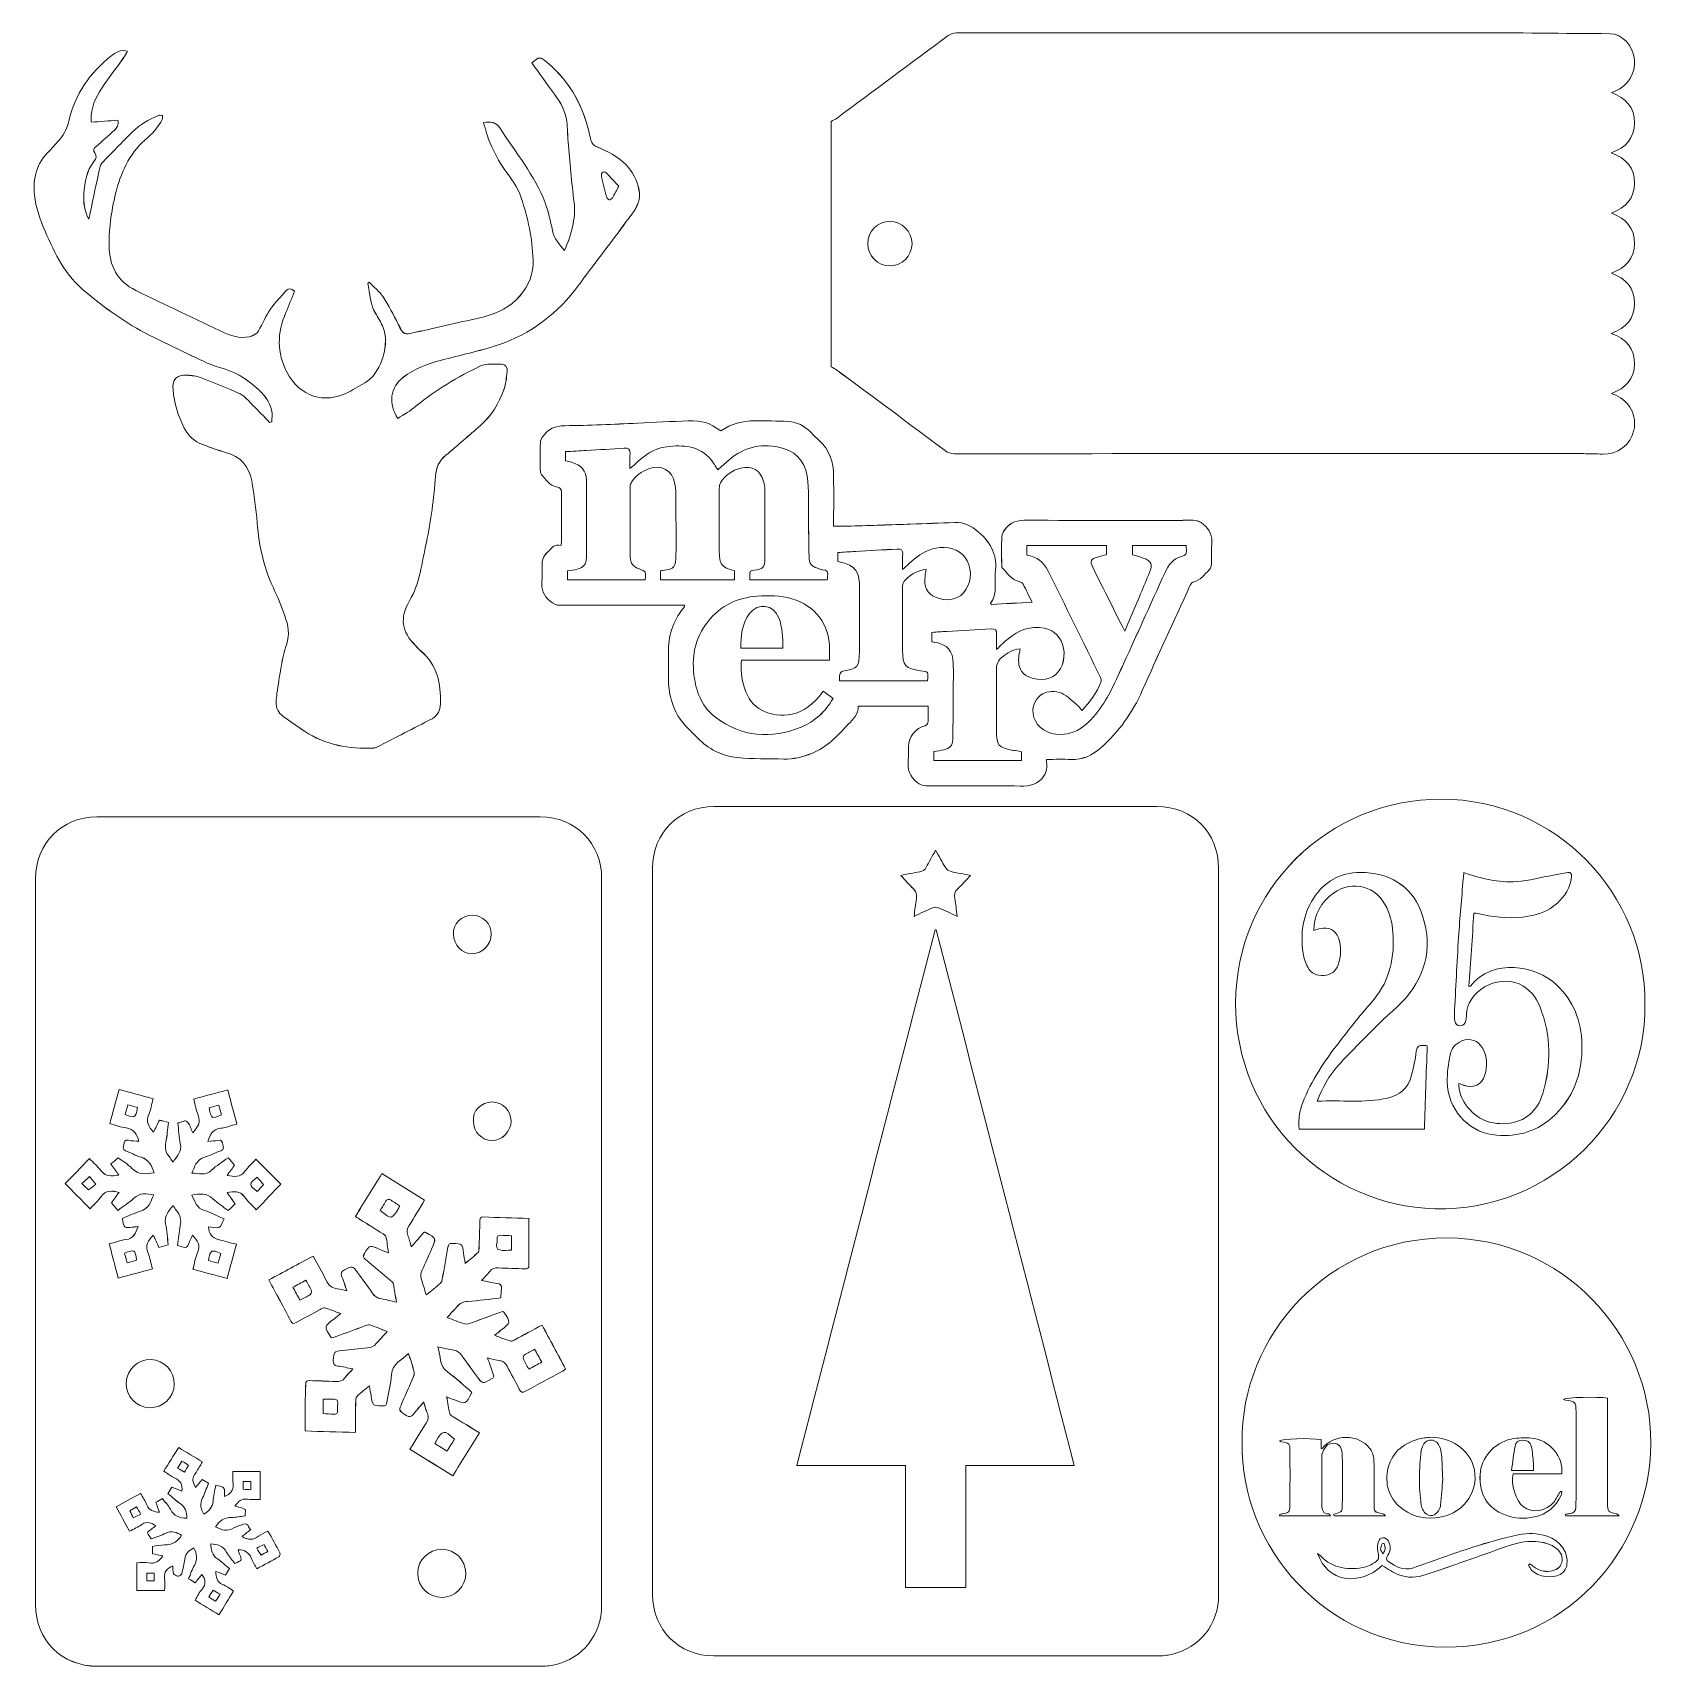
# Model space of a CAD drawing. Header units: centimetres. Extents: x -5.4 to 5.5, y -5.6 to 5.4.
import ezdxf

# ---------------------------------------------------------------- set-up
doc = ezdxf.new("R2010")
doc.units = ezdxf.units.CM
doc.header["$MEASUREMENT"] = 0
doc.layers.add('Layer 1', color=7, linetype='Continuous')

msp = doc.modelspace()

# ---------------------------------------------------------------- linework, layer by layer
at = {"layer": 'Layer 1', "lineweight": 13}
for points, knots in [([(5.18398, 4.16541), (5.28495, 4.1272), (5.34088, 4.06206), (5.33958, 3.9598), (5.33958, 3.9598), (5.33828, 3.85881), (5.281, 3.796), (5.18379, 3.76104), (5.18379, 3.76104), (5.281, 3.72474), (5.34005, 3.6609), (5.33963, 3.55734), (5.33963, 3.55734), (5.33915, 3.45513), (5.28169, 3.39129), (5.18329, 3.35567), (5.18329, 3.35567), (5.28431, 3.31892), (5.34185, 3.25275), (5.33953, 3.14773), (5.33953, 3.14773), (5.33733, 3.04846), (5.28032, 2.98633), (5.18446, 2.95133), (5.18446, 2.95133), (5.19687, 2.94591), (5.20478, 2.94231), (5.21277, 2.93897), (5.21277, 2.93897), (5.30627, 2.9001), (5.35781, 2.8011), (5.33533, 2.70341), (5.33533, 2.70341), (5.31252, 2.60422), (5.22561, 2.53863), (5.1238, 2.54302), (5.1238, 2.54302), (5.08152, 2.54482), (5.03924, 2.5462), (4.99693, 2.5462), (4.99693, 2.5462), (3.58538, 2.54636), (2.17383, 2.54639), (0.76227, 2.54588), (0.76227, 2.54588), (0.73769, 2.54588), (0.71832, 2.55191), (0.69853, 2.56673), (0.69853, 2.56673), (0.45628, 2.74786), (0.21344, 2.92828), (-0.02944, 3.10857), (-0.02944, 3.10857), (-0.04068, 3.1169), (-0.05402, 3.12243), (-0.06892, 3.13069), (-0.06892, 3.13069), (-0.06892, 3.67893), (-0.06892, 4.23115), (-0.06892, 4.78132), (-0.06892, 4.78132), (-0.05466, 4.78931), (-0.04061, 4.79532), (-0.02868, 4.80418), (-0.02868, 4.80418), (0.22103, 4.98947), (0.47035, 5.17534), (0.72054, 5.35999), (0.72054, 5.35999), (0.73522, 5.37081), (0.75663, 5.37769), (0.77494, 5.37772), (0.77494, 5.37772), (1.92937, 5.37854), (3.0838, 5.37891), (4.23823, 5.37817), (4.23823, 5.37817), (4.55102, 5.37798), (4.86384, 5.37428), (5.17663, 5.37206), (5.17663, 5.37206), (5.25529, 5.3715), (5.33215, 5.2889), (5.33975, 5.19733), (5.33975, 5.19733), (5.3475, 5.10388), (5.29625, 5.02096), (5.20918, 4.98598), (5.20918, 4.98598), (5.20246, 4.98328), (5.19577, 4.98058), (5.18352, 4.97566), (5.18352, 4.97566), (5.28205, 4.93939), (5.34021, 4.8752), (5.33962, 4.77201), (5.33962, 4.77201), (5.33904, 4.66983), (5.28125, 4.6062), (5.18291, 4.5704), (5.18291, 4.5704), (5.28253, 4.53444), (5.34013, 4.46983), (5.33957, 4.36654), (5.33957, 4.36654), (5.33903, 4.26606), (5.28288, 4.2023), (5.18398, 4.16541)], [0, 0, 0, 0, 0.03571429, 0.03571429, 0.03571429, 0.03571429, 0.07142857, 0.07142857, 0.07142857, 0.07142857, 0.10714286, 0.10714286, 0.10714286, 0.10714286, 0.14285714, 0.14285714, 0.14285714, 0.14285714, 0.17857143, 0.17857143, 0.17857143, 0.17857143, 0.21428571, 0.21428571, 0.21428571, 0.21428571, 0.25, 0.25, 0.25, 0.25, 0.28571429, 0.28571429, 0.28571429, 0.28571429, 0.32142857, 0.32142857, 0.32142857, 0.32142857, 0.35714286, 0.35714286, 0.35714286, 0.35714286, 0.39285714, 0.39285714, 0.39285714, 0.39285714, 0.42857143, 0.42857143, 0.42857143, 0.42857143, 0.46428571, 0.46428571, 0.46428571, 0.46428571, 0.5, 0.5, 0.5, 0.5, 0.53571429, 0.53571429, 0.53571429, 0.53571429, 0.57142857, 0.57142857, 0.57142857, 0.57142857, 0.60714286, 0.60714286, 0.60714286, 0.60714286, 0.64285714, 0.64285714, 0.64285714, 0.64285714, 0.67857143, 0.67857143, 0.67857143, 0.67857143, 0.71428571, 0.71428571, 0.71428571, 0.71428571, 0.75, 0.75, 0.75, 0.75, 0.78571429, 0.78571429, 0.78571429, 0.78571429, 0.82142857, 0.82142857, 0.82142857, 0.82142857, 0.85714286, 0.85714286, 0.85714286, 0.85714286, 0.89285714, 0.89285714, 0.89285714, 0.89285714, 0.92857143, 0.92857143, 0.92857143, 0.92857143, 1, 1, 1, 1]), ([(5.18398, 4.16541), (5.28288, 4.20232), (5.33903, 4.26606), (5.33958, 4.36655), (5.33958, 4.36655), (5.34014, 4.46984), (5.28254, 4.53445), (5.18292, 4.57041), (5.18292, 4.57041), (5.28127, 4.60623), (5.33902, 4.66984), (5.33963, 4.77202), (5.33963, 4.77202), (5.34019, 4.87518), (5.28203, 4.9394), (5.18353, 4.97567), (5.18353, 4.97567), (5.19578, 4.98059), (5.20247, 4.98332), (5.20919, 4.98599), (5.20919, 4.98599), (5.29626, 5.02097), (5.34751, 5.10389), (5.33976, 5.19734), (5.33976, 5.19734), (5.33217, 5.28891), (5.2553, 5.37152), (5.17664, 5.37207), (5.17664, 5.37207), (4.86385, 5.37429), (4.55103, 5.378), (4.23824, 5.37818), (4.23824, 5.37818), (3.08381, 5.37892), (1.92938, 5.37855), (0.77495, 5.37773), (0.77495, 5.37773), (0.75667, 5.37773), (0.73524, 5.37082), (0.72055, 5.36), (0.72055, 5.36), (0.47036, 5.17535), (0.22104, 4.98948), (-0.02867, 4.80419), (-0.02867, 4.80419), (-0.0406, 4.79533), (-0.05468, 4.78932), (-0.06891, 4.78133), (-0.06891, 4.78133), (-0.06891, 4.23116), (-0.06891, 3.67894), (-0.06891, 3.1307), (-0.06891, 3.1307), (-0.05401, 3.12244), (-0.04071, 3.11692), (-0.02943, 3.10858), (-0.02943, 3.10858), (0.21346, 2.92829), (0.45629, 2.7479), (0.69854, 2.56674), (0.69854, 2.56674), (0.71833, 2.55192), (0.7377, 2.54589), (0.76228, 2.54589), (0.76228, 2.54589), (2.17383, 2.54639), (3.58538, 2.54637), (4.99694, 2.54621), (4.99694, 2.54621), (5.03925, 2.54621), (5.08153, 2.54483), (5.12381, 2.54303), (5.12381, 2.54303), (5.22562, 2.53864), (5.31254, 2.60423), (5.33534, 2.70342), (5.33534, 2.70342), (5.35786, 2.8011), (5.30629, 2.90011), (5.21278, 2.93898), (5.21278, 2.93898), (5.20476, 2.94229), (5.19685, 2.94591), (5.18447, 2.95134), (5.18447, 2.95134), (5.28033, 2.98634), (5.33735, 3.04847), (5.33954, 3.14774), (5.33954, 3.14774), (5.34187, 3.25275), (5.28432, 3.31893), (5.1833, 3.35568), (5.1833, 3.35568), (5.2817, 3.39129), (5.33919, 3.45514), (5.33964, 3.55735), (5.33964, 3.55735), (5.34009, 3.66091), (5.28101, 3.72475), (5.1838, 3.76105), (5.1838, 3.76105), (5.28101, 3.796), (5.33829, 3.85881), (5.33959, 3.95981), (5.33959, 3.95981), (5.34085, 4.06204), (5.28495, 4.12721), (5.18398, 4.16541)], [0, 0, 0, 0, 0.03571429, 0.03571429, 0.03571429, 0.03571429, 0.07142857, 0.07142857, 0.07142857, 0.07142857, 0.10714286, 0.10714286, 0.10714286, 0.10714286, 0.14285714, 0.14285714, 0.14285714, 0.14285714, 0.17857143, 0.17857143, 0.17857143, 0.17857143, 0.21428571, 0.21428571, 0.21428571, 0.21428571, 0.25, 0.25, 0.25, 0.25, 0.28571429, 0.28571429, 0.28571429, 0.28571429, 0.32142857, 0.32142857, 0.32142857, 0.32142857, 0.35714286, 0.35714286, 0.35714286, 0.35714286, 0.39285714, 0.39285714, 0.39285714, 0.39285714, 0.42857143, 0.42857143, 0.42857143, 0.42857143, 0.46428571, 0.46428571, 0.46428571, 0.46428571, 0.5, 0.5, 0.5, 0.5, 0.53571429, 0.53571429, 0.53571429, 0.53571429, 0.57142857, 0.57142857, 0.57142857, 0.57142857, 0.60714286, 0.60714286, 0.60714286, 0.60714286, 0.64285714, 0.64285714, 0.64285714, 0.64285714, 0.67857143, 0.67857143, 0.67857143, 0.67857143, 0.71428571, 0.71428571, 0.71428571, 0.71428571, 0.75, 0.75, 0.75, 0.75, 0.78571429, 0.78571429, 0.78571429, 0.78571429, 0.82142857, 0.82142857, 0.82142857, 0.82142857, 0.85714286, 0.85714286, 0.85714286, 0.85714286, 0.89285714, 0.89285714, 0.89285714, 0.89285714, 0.92857143, 0.92857143, 0.92857143, 0.92857143, 1, 1, 1, 1]), ([(-3.67996, 3.63979), (-3.70266, 3.65842), (-3.72031, 3.66114), (-3.73576, 3.64365), (-3.73576, 3.64365), (-3.77264, 3.602), (-3.81241, 3.56211), (-3.84368, 3.51649), (-3.84368, 3.51649), (-3.87456, 3.47138), (-3.89514, 3.41936), (-3.92308, 3.37203), (-3.92308, 3.37203), (-3.93126, 3.35819), (-3.9475, 3.34552), (-3.96282, 3.34009), (-3.96282, 3.34009), (-4.02656, 3.31763), (-4.08916, 3.33043), (-4.14776, 3.3579), (-4.14776, 3.3579), (-4.34884, 3.4522), (-4.54982, 3.54679), (-4.74921, 3.6446), (-4.74921, 3.6446), (-4.87269, 3.70519), (-4.9277, 3.81123), (-4.92878, 3.94625), (-4.92878, 3.94625), (-4.92981, 4.07293), (-4.91052, 4.19731), (-4.87856, 4.3195), (-4.87856, 4.3195), (-4.84244, 4.45753), (-4.77881, 4.58091), (-4.66824, 4.67428), (-4.66824, 4.67428), (-4.62747, 4.70868), (-4.59569, 4.74775), (-4.57188, 4.79427), (-4.57188, 4.79427), (-4.56802, 4.80178), (-4.57011, 4.81231), (-4.56945, 4.82144), (-4.56945, 4.82144), (-4.579, 4.82184), (-4.59009, 4.82559), (-4.59787, 4.82205), (-4.59787, 4.82205), (-4.66169, 4.7931), (-4.72323, 4.76011), (-4.77324, 4.70965), (-4.77324, 4.70965), (-4.84171, 4.64054), (-4.91, 4.57122), (-4.97755, 4.50118), (-4.97755, 4.50118), (-4.98491, 4.49353), (-4.98882, 4.48118), (-4.99118, 4.4703), (-4.99118, 4.4703), (-5.01314, 4.36899), (-5.03436, 4.26752), (-5.05584, 4.16611), (-5.05584, 4.16611), (-5.05878, 4.15219), (-5.06208, 4.13833), (-5.06521, 4.12444), (-5.06521, 4.12444), (-5.09569, 4.17921), (-5.10185, 4.23652), (-5.09831, 4.29483), (-5.09831, 4.29483), (-5.0936, 4.37278), (-5.08069, 4.44958), (-5.0305, 4.51248), (-5.0305, 4.51248), (-5.01365, 4.53359), (-5.00928, 4.54881), (-5.02473, 4.56921), (-5.02473, 4.56921), (-5.03891, 4.58794), (-5.03267, 4.59953), (-5.01584, 4.61353), (-5.01584, 4.61353), (-4.97438, 4.64801), (-4.93424, 4.68412), (-4.89482, 4.72095), (-4.89482, 4.72095), (-4.87625, 4.73828), (-4.86233, 4.75931), (-4.8705, 4.78969), (-4.8705, 4.78969), (-4.93016, 4.78535), (-4.98856, 4.78112), (-5.04909, 4.77673), (-5.04909, 4.77673), (-5.04909, 4.79438), (-5.0501, 4.808), (-5.04893, 4.82142), (-5.04893, 4.82142), (-5.0421, 4.90003), (-5.00668, 4.96702), (-4.96188, 5.02967), (-4.96188, 5.02967), (-4.91574, 5.0942), (-4.86838, 5.15789), (-4.82194, 5.22221), (-4.82194, 5.22221), (-4.81498, 5.23181), (-4.81025, 5.24303), (-4.80419, 5.25399), (-4.80419, 5.25399), (-4.85163, 5.26698), (-4.88457, 5.2464), (-4.91579, 5.22145), (-4.91579, 5.22145), (-5.05835, 5.10749), (-5.1578, 4.96496), (-5.19897, 4.7856), (-5.19897, 4.7856), (-5.2095, 4.73969), (-5.22863, 4.69985), (-5.25826, 4.66453), (-5.25826, 4.66453), (-5.28136, 4.63699), (-5.3043, 4.60899), (-5.33009, 4.5841), (-5.33009, 4.5841), (-5.41534, 4.50189), (-5.44299, 4.4009), (-5.43121, 4.28618), (-5.43121, 4.28618), (-5.42245, 4.20085), (-5.39226, 4.12179), (-5.35948, 4.04364), (-5.35948, 4.04364), (-5.29505, 3.89018), (-5.21907, 3.74252), (-5.08836, 3.63494), (-5.08836, 3.63494), (-4.95456, 3.52482), (-4.81449, 3.42206), (-4.65833, 3.34422), (-4.65833, 3.34422), (-4.57218, 3.30125), (-4.48609, 3.25818), (-4.39888, 3.21746), (-4.39888, 3.21746), (-4.32895, 3.18481), (-4.25974, 3.14729), (-4.18605, 3.12697), (-4.18605, 3.12697), (-4.0912, 3.1008), (-4.01015, 3.05532), (-3.93829, 2.99132), (-3.93829, 2.99132), (-3.88977, 2.94809), (-3.84592, 2.89959), (-3.83336, 2.83268), (-3.83336, 2.83268), (-3.82905, 2.80979), (-3.83347, 2.78527), (-3.83392, 2.76148), (-3.83392, 2.76148), (-3.83874, 2.75987), (-3.84358, 2.75825), (-3.84839, 2.75664), (-3.84839, 2.75664), (-3.88562, 2.79482), (-3.92231, 2.83361), (-3.96028, 2.87105), (-3.96028, 2.87105), (-3.98772, 2.89809), (-4.0128, 2.93193), (-4.04606, 2.94781), (-4.04606, 2.94781), (-4.13268, 2.98919), (-4.22267, 3.02377), (-4.31252, 3.05793), (-4.31252, 3.05793), (-4.34062, 3.06862), (-4.37234, 3.07227), (-4.40269, 3.07388), (-4.40269, 3.07388), (-4.47598, 3.07774), (-4.50389, 3.04782), (-4.49823, 2.97522), (-4.49823, 2.97522), (-4.49111, 2.88423), (-4.46328, 2.79914), (-4.4224, 2.71812), (-4.4224, 2.71812), (-4.39549, 2.66483), (-4.35377, 2.62716), (-4.29738, 2.60694), (-4.29738, 2.60694), (-4.24661, 2.58874), (-4.1962, 2.56865), (-4.14416, 2.555), (-4.14416, 2.555), (-4.04338, 2.52854), (-3.98604, 2.46197), (-3.96826, 2.36357), (-3.96826, 2.36357), (-3.95135, 2.27004), (-3.93905, 2.17527), (-3.93177, 2.08049), (-3.93177, 2.08049), (-3.91936, 1.91928), (-3.8834, 1.76561), (-3.8121, 1.61967), (-3.8121, 1.61967), (-3.78252, 1.55911), (-3.76066, 1.49455), (-3.7381, 1.43084), (-3.7381, 1.43084), (-3.7159, 1.36813), (-3.71656, 1.30561), (-3.73998, 1.2415), (-3.73998, 1.2415), (-3.75615, 1.19726), (-3.76348, 1.14948), (-3.77205, 1.10281), (-3.77205, 1.10281), (-3.78237, 1.04669), (-3.79009, 0.9901), (-3.79835, 0.93364), (-3.79835, 0.93364), (-3.8011, 0.91485), (-3.80285, 0.89583), (-3.80369, 0.87686), (-3.80369, 0.87686), (-3.80552, 0.83585), (-3.79051, 0.80233), (-3.75657, 0.77838), (-3.75657, 0.77838), (-3.70902, 0.74486), (-3.66209, 0.71038), (-3.61338, 0.67861), (-3.61338, 0.67861), (-3.47159, 0.58606), (-3.31429, 0.55547), (-3.14742, 0.56561), (-3.14742, 0.56561), (-3.14025, 0.56606), (-3.13271, 0.56823), (-3.12633, 0.57151), (-3.12633, 0.57151), (-3.00221, 0.63496), (-2.87815, 0.69851), (-2.75427, 0.76243), (-2.75427, 0.76243), (-2.71374, 0.78333), (-2.70022, 0.82074), (-2.69865, 0.86281), (-2.69865, 0.86281), (-2.69365, 0.99904), (-2.71929, 1.12435), (-2.82972, 1.21836), (-2.82972, 1.21836), (-2.84255, 1.22931), (-2.85353, 1.24241), (-2.86547, 1.25445), (-2.86547, 1.25445), (-2.95937, 1.34922), (-2.97368, 1.4408), (-2.90677, 1.55549), (-2.90677, 1.55549), (-2.87203, 1.61499), (-2.84888, 1.67752), (-2.83499, 1.74422), (-2.83499, 1.74422), (-2.82078, 1.81256), (-2.80679, 1.88093), (-2.79263, 1.9493), (-2.79263, 1.9493), (-2.76212, 2.09659), (-2.74141, 2.24516), (-2.73148, 2.39536), (-2.73148, 2.39536), (-2.72786, 2.45045), (-2.70788, 2.4986), (-2.66195, 2.53596), (-2.66195, 2.53596), (-2.58236, 2.6007), (-2.50582, 2.66915), (-2.42822, 2.7363), (-2.42822, 2.7363), (-2.35334, 2.80112), (-2.30651, 2.88537), (-2.27153, 2.97556), (-2.27153, 2.97556), (-2.25661, 3.01408), (-2.25436, 3.05792), (-2.24923, 3.0997), (-2.24923, 3.0997), (-2.24592, 3.12656), (-2.26074, 3.14791), (-2.28802, 3.14785), (-2.28802, 3.14785), (-2.3349, 3.14777), (-2.38777, 3.15473), (-2.42761, 3.13618), (-2.42761, 3.13618), (-2.58319, 3.06376), (-2.72937, 2.97444), (-2.86277, 2.86501), (-2.86277, 2.86501), (-2.90045, 2.83411), (-2.94405, 2.81043), (-2.9845, 2.7837), (-2.9845, 2.7837), (-3.05213, 2.87821), (-3.03527, 2.99328), (-2.94791, 3.06043), (-2.94791, 3.06043), (-2.87182, 3.11888), (-2.78344, 3.15097), (-2.69187, 3.17526), (-2.69187, 3.17526), (-2.56614, 3.2086), (-2.43837, 3.23561), (-2.31494, 3.27593), (-2.31494, 3.27593), (-2.08819, 3.35001), (-1.90761, 3.49069), (-1.7659, 3.68183), (-1.7659, 3.68183), (-1.74637, 3.70818), (-1.72769, 3.73517), (-1.70796, 3.76136), (-1.70796, 3.76136), (-1.60866, 3.89323), (-1.50873, 4.02462), (-1.40991, 4.15686), (-1.40991, 4.15686), (-1.37353, 4.20557), (-1.34802, 4.25989), (-1.36157, 4.3223), (-1.36157, 4.3223), (-1.37541, 4.3862), (-1.40414, 4.44369), (-1.45079, 4.4914), (-1.45079, 4.4914), (-1.50543, 4.54728), (-1.57409, 4.58038), (-1.64431, 4.61001), (-1.64431, 4.61001), (-1.67214, 4.62176), (-1.68318, 4.63869), (-1.68892, 4.66745), (-1.68892, 4.66745), (-1.72916, 4.86975), (-1.81947, 5.04406), (-1.98012, 5.17804), (-1.98012, 5.17804), (-2.02862, 5.21847), (-2.03079, 5.21887), (-2.0832, 5.17635), (-2.0832, 5.17635), (-2.03269, 5.10626), (-1.98313, 5.03533), (-1.93128, 4.96614), (-1.93128, 4.96614), (-1.88932, 4.91013), (-1.85624, 4.85025), (-1.8472, 4.78035), (-1.8472, 4.78035), (-1.84138, 4.73545), (-1.84291, 4.68962), (-1.83879, 4.64443), (-1.83879, 4.64443), (-1.82633, 4.50857), (-1.81548, 4.37246), (-1.79868, 4.23708), (-1.79868, 4.23708), (-1.7845, 4.12289), (-1.81998, 4.02065), (-1.86221, 3.91217), (-1.86221, 3.91217), (-1.89952, 3.95477), (-1.9327, 3.99313), (-1.94434, 4.04774), (-1.94434, 4.04774), (-1.95775, 4.11063), (-1.97127, 4.17437), (-1.99384, 4.23432), (-1.99384, 4.23432), (-2.06403, 4.42075), (-2.19228, 4.57307), (-2.29864, 4.73814), (-2.29864, 4.73814), (-2.32147, 4.77357), (-2.35931, 4.78476), (-2.40884, 4.77346), (-2.40884, 4.77346), (-2.39341, 4.72573), (-2.38273, 4.6781), (-2.36288, 4.63463), (-2.36288, 4.63463), (-2.33497, 4.57351), (-2.30658, 4.5108), (-2.26684, 4.45736), (-2.26684, 4.45736), (-2.22228, 4.39741), (-2.17775, 4.33875), (-2.15421, 4.26757), (-2.15421, 4.26757), (-2.1095, 4.13245), (-2.07925, 3.99396), (-2.0746, 3.85133), (-2.0746, 3.85133), (-2.07158, 3.75891), (-2.10246, 3.67697), (-2.16427, 3.60704), (-2.16427, 3.60704), (-2.22907, 3.5337), (-2.31114, 3.4898), (-2.40483, 3.46771), (-2.40483, 3.46771), (-2.55821, 3.43151), (-2.7122, 3.39791), (-2.86581, 3.3627), (-2.86581, 3.3627), (-2.9464, 3.34423), (-2.94519, 3.34431), (-2.98294, 3.41832), (-2.98294, 3.41832), (-3.01464, 3.48042), (-3.04567, 3.54342), (-3.08409, 3.60128), (-3.08409, 3.60128), (-3.10891, 3.63867), (-3.14651, 3.66753), (-3.17839, 3.70021), (-3.17839, 3.70021), (-3.18146, 3.69772), (-3.18453, 3.69526), (-3.1876, 3.6928), (-3.1876, 3.6928), (-3.17326, 3.62104), (-3.17159, 3.54625), (-3.12963, 3.48127), (-3.12963, 3.48127), (-3.11193, 3.45383), (-3.09656, 3.42446), (-3.0837, 3.39443), (-3.0837, 3.39443), (-3.03893, 3.29005), (-3.09391, 3.10204), (-3.18726, 3.03597), (-3.18726, 3.03597), (-3.18898, 3.03475), (-3.19075, 3.03356), (-3.19258, 3.0325), (-3.19258, 3.0325), (-3.23364, 3.0084), (-3.27373, 2.98244), (-3.31593, 2.96056), (-3.31593, 2.96056), (-3.47799, 2.87658), (-3.64589, 2.9296), (-3.73035, 3.09174), (-3.73035, 3.09174), (-3.79951, 3.22456), (-3.79856, 3.35939), (-3.73829, 3.49549), (-3.73829, 3.49549), (-3.71737, 3.54272), (-3.69951, 3.59119), (-3.67996, 3.63979)], [0, 0, 0, 0, 0.00840336, 0.00840336, 0.00840336, 0.00840336, 0.01680672, 0.01680672, 0.01680672, 0.01680672, 0.02521008, 0.02521008, 0.02521008, 0.02521008, 0.03361345, 0.03361345, 0.03361345, 0.03361345, 0.04201681, 0.04201681, 0.04201681, 0.04201681, 0.05042017, 0.05042017, 0.05042017, 0.05042017, 0.05882353, 0.05882353, 0.05882353, 0.05882353, 0.06722689, 0.06722689, 0.06722689, 0.06722689, 0.07563025, 0.07563025, 0.07563025, 0.07563025, 0.08403361, 0.08403361, 0.08403361, 0.08403361, 0.09243697, 0.09243697, 0.09243697, 0.09243697, 0.10084034, 0.10084034, 0.10084034, 0.10084034, 0.1092437, 0.1092437, 0.1092437, 0.1092437, 0.11764706, 0.11764706, 0.11764706, 0.11764706, 0.12605042, 0.12605042, 0.12605042, 0.12605042, 0.13445378, 0.13445378, 0.13445378, 0.13445378, 0.14285714, 0.14285714, 0.14285714, 0.14285714, 0.1512605, 0.1512605, 0.1512605, 0.1512605, 0.15966387, 0.15966387, 0.15966387, 0.15966387, 0.16806723, 0.16806723, 0.16806723, 0.16806723, 0.17647059, 0.17647059, 0.17647059, 0.17647059, 0.18487395, 0.18487395, 0.18487395, 0.18487395, 0.19327731, 0.19327731, 0.19327731, 0.19327731, 0.20168067, 0.20168067, 0.20168067, 0.20168067, 0.21008403, 0.21008403, 0.21008403, 0.21008403, 0.21848739, 0.21848739, 0.21848739, 0.21848739, 0.22689076, 0.22689076, 0.22689076, 0.22689076, 0.23529412, 0.23529412, 0.23529412, 0.23529412, 0.24369748, 0.24369748, 0.24369748, 0.24369748, 0.25210084, 0.25210084, 0.25210084, 0.25210084, 0.2605042, 0.2605042, 0.2605042, 0.2605042, 0.26890756, 0.26890756, 0.26890756, 0.26890756, 0.27731092, 0.27731092, 0.27731092, 0.27731092, 0.28571429, 0.28571429, 0.28571429, 0.28571429, 0.29411765, 0.29411765, 0.29411765, 0.29411765, 0.30252101, 0.30252101, 0.30252101, 0.30252101, 0.31092437, 0.31092437, 0.31092437, 0.31092437, 0.31932773, 0.31932773, 0.31932773, 0.31932773, 0.32773109, 0.32773109, 0.32773109, 0.32773109, 0.33613445, 0.33613445, 0.33613445, 0.33613445, 0.34453782, 0.34453782, 0.34453782, 0.34453782, 0.35294118, 0.35294118, 0.35294118, 0.35294118, 0.36134454, 0.36134454, 0.36134454, 0.36134454, 0.3697479, 0.3697479, 0.3697479, 0.3697479, 0.37815126, 0.37815126, 0.37815126, 0.37815126, 0.38655462, 0.38655462, 0.38655462, 0.38655462, 0.39495798, 0.39495798, 0.39495798, 0.39495798, 0.40336134, 0.40336134, 0.40336134, 0.40336134, 0.41176471, 0.41176471, 0.41176471, 0.41176471, 0.42016807, 0.42016807, 0.42016807, 0.42016807, 0.42857143, 0.42857143, 0.42857143, 0.42857143, 0.43697479, 0.43697479, 0.43697479, 0.43697479, 0.44537815, 0.44537815, 0.44537815, 0.44537815, 0.45378151, 0.45378151, 0.45378151, 0.45378151, 0.46218487, 0.46218487, 0.46218487, 0.46218487, 0.47058824, 0.47058824, 0.47058824, 0.47058824, 0.4789916, 0.4789916, 0.4789916, 0.4789916, 0.48739496, 0.48739496, 0.48739496, 0.48739496, 0.49579832, 0.49579832, 0.49579832, 0.49579832, 0.50420168, 0.50420168, 0.50420168, 0.50420168, 0.51260504, 0.51260504, 0.51260504, 0.51260504, 0.5210084, 0.5210084, 0.5210084, 0.5210084, 0.52941176, 0.52941176, 0.52941176, 0.52941176, 0.53781513, 0.53781513, 0.53781513, 0.53781513, 0.54621849, 0.54621849, 0.54621849, 0.54621849, 0.55462185, 0.55462185, 0.55462185, 0.55462185, 0.56302521, 0.56302521, 0.56302521, 0.56302521, 0.57142857, 0.57142857, 0.57142857, 0.57142857, 0.57983193, 0.57983193, 0.57983193, 0.57983193, 0.58823529, 0.58823529, 0.58823529, 0.58823529, 0.59663866, 0.59663866, 0.59663866, 0.59663866, 0.60504202, 0.60504202, 0.60504202, 0.60504202, 0.61344538, 0.61344538, 0.61344538, 0.61344538, 0.62184874, 0.62184874, 0.62184874, 0.62184874, 0.6302521, 0.6302521, 0.6302521, 0.6302521, 0.63865546, 0.63865546, 0.63865546, 0.63865546, 0.64705882, 0.64705882, 0.64705882, 0.64705882, 0.65546218, 0.65546218, 0.65546218, 0.65546218, 0.66386555, 0.66386555, 0.66386555, 0.66386555, 0.67226891, 0.67226891, 0.67226891, 0.67226891, 0.68067227, 0.68067227, 0.68067227, 0.68067227, 0.68907563, 0.68907563, 0.68907563, 0.68907563, 0.69747899, 0.69747899, 0.69747899, 0.69747899, 0.70588235, 0.70588235, 0.70588235, 0.70588235, 0.71428571, 0.71428571, 0.71428571, 0.71428571, 0.72268908, 0.72268908, 0.72268908, 0.72268908, 0.73109244, 0.73109244, 0.73109244, 0.73109244, 0.7394958, 0.7394958, 0.7394958, 0.7394958, 0.74789916, 0.74789916, 0.74789916, 0.74789916, 0.75630252, 0.75630252, 0.75630252, 0.75630252, 0.76470588, 0.76470588, 0.76470588, 0.76470588, 0.77310924, 0.77310924, 0.77310924, 0.77310924, 0.78151261, 0.78151261, 0.78151261, 0.78151261, 0.78991597, 0.78991597, 0.78991597, 0.78991597, 0.79831933, 0.79831933, 0.79831933, 0.79831933, 0.80672269, 0.80672269, 0.80672269, 0.80672269, 0.81512605, 0.81512605, 0.81512605, 0.81512605, 0.82352941, 0.82352941, 0.82352941, 0.82352941, 0.83193277, 0.83193277, 0.83193277, 0.83193277, 0.84033613, 0.84033613, 0.84033613, 0.84033613, 0.8487395, 0.8487395, 0.8487395, 0.8487395, 0.85714286, 0.85714286, 0.85714286, 0.85714286, 0.86554622, 0.86554622, 0.86554622, 0.86554622, 0.87394958, 0.87394958, 0.87394958, 0.87394958, 0.88235294, 0.88235294, 0.88235294, 0.88235294, 0.8907563, 0.8907563, 0.8907563, 0.8907563, 0.89915966, 0.89915966, 0.89915966, 0.89915966, 0.90756303, 0.90756303, 0.90756303, 0.90756303, 0.91596639, 0.91596639, 0.91596639, 0.91596639, 0.92436975, 0.92436975, 0.92436975, 0.92436975, 0.93277311, 0.93277311, 0.93277311, 0.93277311, 0.94117647, 0.94117647, 0.94117647, 0.94117647, 0.94957983, 0.94957983, 0.94957983, 0.94957983, 0.95798319, 0.95798319, 0.95798319, 0.95798319, 0.96638655, 0.96638655, 0.96638655, 0.96638655, 0.97478992, 0.97478992, 0.97478992, 0.97478992, 0.98319328, 0.98319328, 0.98319328, 0.98319328, 1, 1, 1, 1]), ([(-3.67996, 3.63979), (-3.69951, 3.59119), (-3.71737, 3.54274), (-3.73825, 3.49559), (-3.73825, 3.49559), (-3.79852, 3.35949), (-3.79947, 3.22466), (-3.73031, 3.09184), (-3.73031, 3.09184), (-3.64585, 2.92968), (-3.47798, 2.87665), (-3.31589, 2.96066), (-3.31589, 2.96066), (-3.27369, 2.98254), (-3.2336, 3.0085), (-3.19254, 3.0326), (-3.19254, 3.0326), (-3.19071, 3.03366), (-3.18897, 3.03485), (-3.18722, 3.03607), (-3.18722, 3.03607), (-3.0939, 3.10214), (-3.03889, 3.29018), (-3.08366, 3.39453), (-3.08366, 3.39453), (-3.09652, 3.42456), (-3.11189, 3.45393), (-3.12959, 3.48137), (-3.12959, 3.48137), (-3.17155, 3.54635), (-3.17322, 3.62112), (-3.18756, 3.6929), (-3.18756, 3.6929), (-3.18449, 3.69536), (-3.18145, 3.69785), (-3.17835, 3.70031), (-3.17835, 3.70031), (-3.14647, 3.66763), (-3.10887, 3.63874), (-3.08405, 3.60138), (-3.08405, 3.60138), (-3.04563, 3.54352), (-3.0146, 3.48052), (-2.9829, 3.41842), (-2.9829, 3.41842), (-2.94512, 3.34444), (-2.94636, 3.34434), (-2.86577, 3.3628), (-2.86577, 3.3628), (-2.71215, 3.39802), (-2.55817, 3.43162), (-2.40479, 3.46781), (-2.40479, 3.46781), (-2.31107, 3.4899), (-2.22903, 3.5338), (-2.16423, 3.60714), (-2.16423, 3.60714), (-2.10245, 3.6771), (-2.07157, 3.75904), (-2.07456, 3.85143), (-2.07456, 3.85143), (-2.07922, 3.99407), (-2.10946, 4.13255), (-2.15417, 4.26767), (-2.15417, 4.26767), (-2.17772, 4.33884), (-2.22225, 4.39753), (-2.2668, 4.45746), (-2.2668, 4.45746), (-2.30654, 4.51091), (-2.33496, 4.57361), (-2.36284, 4.63473), (-2.36284, 4.63473), (-2.38268, 4.6782), (-2.39337, 4.72583), (-2.4088, 4.77356), (-2.4088, 4.77356), (-2.3593, 4.78486), (-2.32143, 4.77367), (-2.2986, 4.73824), (-2.2986, 4.73824), (-2.19224, 4.57317), (-2.06402, 4.42085), (-1.9938, 4.23442), (-1.9938, 4.23442), (-1.9712, 4.17447), (-1.95771, 4.11075), (-1.9443, 4.04784), (-1.9443, 4.04784), (-1.93266, 3.99323), (-1.89951, 3.95487), (-1.86217, 3.91227), (-1.86217, 3.91227), (-1.81994, 4.02075), (-1.78446, 4.12296), (-1.79864, 4.23718), (-1.79864, 4.23718), (-1.81544, 4.37254), (-1.82629, 4.50864), (-1.83875, 4.64453), (-1.83875, 4.64453), (-1.84288, 4.68972), (-1.84134, 4.73552), (-1.84716, 4.78045), (-1.84716, 4.78045), (-1.85621, 4.85035), (-1.88928, 4.91023), (-1.93124, 4.96624), (-1.93124, 4.96624), (-1.9831, 5.03543), (-2.03265, 5.10634), (-2.08316, 5.17645), (-2.08316, 5.17645), (-2.03075, 5.21897), (-2.02858, 5.21857), (-1.98008, 5.17814), (-1.98008, 5.17814), (-1.8194, 5.04415), (-1.72912, 4.86985), (-1.68888, 4.66755), (-1.68888, 4.66755), (-1.68316, 4.63879), (-1.67213, 4.62186), (-1.64427, 4.61011), (-1.64427, 4.61011), (-1.57405, 4.58048), (-1.50539, 4.54738), (-1.45075, 4.4915), (-1.45075, 4.4915), (-1.40413, 4.44382), (-1.3754, 4.3863), (-1.36153, 4.3224), (-1.36153, 4.3224), (-1.34798, 4.25998), (-1.37349, 4.20567), (-1.40987, 4.15696), (-1.40987, 4.15696), (-1.50867, 4.02472), (-1.6086, 3.89333), (-1.70792, 3.76146), (-1.70792, 3.76146), (-1.72766, 3.73527), (-1.74634, 3.70828), (-1.76586, 3.68193), (-1.76586, 3.68193), (-1.90757, 3.49079), (-2.08815, 3.35012), (-2.3149, 3.27603), (-2.3149, 3.27603), (-2.43833, 3.23571), (-2.5661, 3.20869), (-2.69183, 3.17536), (-2.69183, 3.17536), (-2.7834, 3.15107), (-2.87177, 3.11898), (-2.94787, 3.06053), (-2.94787, 3.06053), (-3.03526, 2.99338), (-3.05209, 2.87831), (-2.98446, 2.7838), (-2.98446, 2.7838), (-2.94401, 2.81052), (-2.9004, 2.8342), (-2.86273, 2.86511), (-2.86273, 2.86511), (-2.72933, 2.97454), (-2.58314, 3.06387), (-2.42757, 3.13628), (-2.42757, 3.13628), (-2.38772, 3.15483), (-2.33489, 3.14787), (-2.28798, 3.14795), (-2.28798, 3.14795), (-2.26067, 3.148), (-2.24588, 3.12665), (-2.24919, 3.0998), (-2.24919, 3.0998), (-2.25432, 3.05802), (-2.25655, 3.01418), (-2.27149, 2.97566), (-2.27149, 2.97566), (-2.30647, 2.88546), (-2.3533, 2.80122), (-2.42818, 2.7364), (-2.42818, 2.7364), (-2.50578, 2.66922), (-2.58235, 2.6008), (-2.66191, 2.53606), (-2.66191, 2.53606), (-2.70784, 2.4987), (-2.72782, 2.45055), (-2.73144, 2.39546), (-2.73144, 2.39546), (-2.74136, 2.24526), (-2.76208, 2.09669), (-2.79259, 1.9494), (-2.79259, 1.9494), (-2.80675, 1.88106), (-2.82074, 1.81266), (-2.83495, 1.74432), (-2.83495, 1.74432), (-2.84881, 1.67762), (-2.87199, 1.61507), (-2.90673, 1.55559), (-2.90673, 1.55559), (-2.97364, 1.44092), (-2.95933, 1.34932), (-2.86543, 1.25455), (-2.86543, 1.25455), (-2.85352, 1.24251), (-2.84254, 1.22941), (-2.82968, 1.21846), (-2.82968, 1.21846), (-2.71924, 1.12445), (-2.6936, 0.99915), (-2.69861, 0.86291), (-2.69861, 0.86291), (-2.70017, 0.82084), (-2.71369, 0.78343), (-2.75423, 0.76253), (-2.75423, 0.76253), (-2.87811, 0.69861), (-3.00217, 0.63505), (-3.12629, 0.57161), (-3.12629, 0.57161), (-3.13267, 0.56833), (-3.14021, 0.56616), (-3.14738, 0.56571), (-3.14738, 0.56571), (-3.31425, 0.55558), (-3.47155, 0.58616), (-3.61334, 0.67871), (-3.61334, 0.67871), (-3.66202, 0.71049), (-3.70899, 0.74496), (-3.75653, 0.77848), (-3.75653, 0.77848), (-3.79048, 0.80242), (-3.80548, 0.83595), (-3.80365, 0.87696), (-3.80365, 0.87696), (-3.8028, 0.89593), (-3.80106, 0.91493), (-3.79831, 0.93374), (-3.79831, 0.93374), (-3.79003, 0.9902), (-3.78233, 1.0468), (-3.77201, 1.10291), (-3.77201, 1.10291), (-3.76341, 1.14961), (-3.75608, 1.19737), (-3.73994, 1.2416), (-3.73994, 1.2416), (-3.71652, 1.30571), (-3.71586, 1.36823), (-3.73806, 1.43094), (-3.73806, 1.43094), (-3.76063, 1.49468), (-3.78248, 1.55921), (-3.81206, 1.61977), (-3.81206, 1.61977), (-3.88337, 1.76569), (-3.91932, 1.91938), (-3.93173, 2.08059), (-3.93173, 2.08059), (-3.93903, 2.17536), (-3.95131, 2.27014), (-3.96822, 2.36367), (-3.96822, 2.36367), (-3.986, 2.46207), (-4.04334, 2.52864), (-4.14412, 2.5551), (-4.14412, 2.5551), (-4.19616, 2.56875), (-4.24657, 2.58883), (-4.29734, 2.60704), (-4.29734, 2.60704), (-4.3537, 2.62725), (-4.39545, 2.66493), (-4.42236, 2.71822), (-4.42236, 2.71822), (-4.46324, 2.79924), (-4.4911, 2.8843), (-4.49819, 2.97532), (-4.49819, 2.97532), (-4.50385, 3.04792), (-4.47594, 3.07782), (-4.40265, 3.07398), (-4.40265, 3.07398), (-4.3723, 3.07239), (-4.34058, 3.06871), (-4.31248, 3.05803), (-4.31248, 3.05803), (-4.22263, 3.02387), (-4.13264, 2.98929), (-4.04602, 2.94791), (-4.04602, 2.94791), (-4.01276, 2.93203), (-3.98768, 2.89819), (-3.96024, 2.87115), (-3.96024, 2.87115), (-3.92227, 2.83368), (-3.88557, 2.79492), (-3.84835, 2.75674), (-3.84835, 2.75674), (-3.84353, 2.75835), (-3.83869, 2.75997), (-3.83388, 2.76158), (-3.83388, 2.76158), (-3.83343, 2.78537), (-3.82901, 2.80989), (-3.83332, 2.83278), (-3.83332, 2.83278), (-3.84589, 2.89969), (-3.8897, 2.94819), (-3.93825, 2.99142), (-3.93825, 2.99142), (-4.01011, 3.0554), (-4.09113, 3.1009), (-4.18601, 3.12707), (-4.18601, 3.12707), (-4.2597, 3.14739), (-4.32891, 3.18491), (-4.39884, 3.21756), (-4.39884, 3.21756), (-4.48605, 3.25828), (-4.57214, 3.30135), (-4.65829, 3.34432), (-4.65829, 3.34432), (-4.81445, 3.42216), (-4.95452, 3.52495), (-5.08832, 3.63504), (-5.08832, 3.63504), (-5.21902, 3.74262), (-5.29504, 3.89028), (-5.35944, 4.04374), (-5.35944, 4.04374), (-5.39225, 4.1219), (-5.42244, 4.20096), (-5.43117, 4.28628), (-5.43117, 4.28628), (-5.44292, 4.40098), (-5.41529, 4.50197), (-5.33005, 4.5842), (-5.33005, 4.5842), (-5.30423, 4.6091), (-5.28131, 4.63709), (-5.25822, 4.66463), (-5.25822, 4.66463), (-5.22859, 4.69995), (-5.20946, 4.7398), (-5.19893, 4.7857), (-5.19893, 4.7857), (-5.15779, 4.96506), (-5.05833, 5.10762), (-4.91575, 5.22155), (-4.91575, 5.22155), (-4.88453, 5.2465), (-4.85159, 5.26711), (-4.80415, 5.25409), (-4.80415, 5.25409), (-4.81021, 5.24314), (-4.81495, 5.23194), (-4.8219, 5.22231), (-4.8219, 5.22231), (-4.86833, 5.15796), (-4.91569, 5.0943), (-4.96184, 5.02977), (-4.96184, 5.02977), (-5.00663, 4.96712), (-5.04206, 4.90012), (-5.04889, 4.82152), (-5.04889, 4.82152), (-5.05005, 4.80808), (-5.04905, 4.79448), (-5.04905, 4.77683), (-5.04905, 4.77683), (-4.98851, 4.78122), (-4.93009, 4.78548), (-4.87046, 4.78979), (-4.87046, 4.78979), (-4.86228, 4.75942), (-4.8762, 4.73838), (-4.89478, 4.72105), (-4.89478, 4.72105), (-4.9342, 4.68425), (-4.97434, 4.6481), (-5.0158, 4.61363), (-5.0158, 4.61363), (-5.03263, 4.59963), (-5.03887, 4.58804), (-5.02469, 4.56931), (-5.02469, 4.56931), (-5.00926, 4.54891), (-5.01363, 4.5337), (-5.03046, 4.51258), (-5.03046, 4.51258), (-5.08063, 4.44969), (-5.09356, 4.37288), (-5.09827, 4.29493), (-5.09827, 4.29493), (-5.10179, 4.23662), (-5.09565, 4.17931), (-5.06517, 4.12454), (-5.06517, 4.12454), (-5.06205, 4.13843), (-5.05874, 4.15227), (-5.0558, 4.16621), (-5.0558, 4.16621), (-5.03429, 4.26762), (-5.01307, 4.36907), (-4.99114, 4.4704), (-4.99114, 4.4704), (-4.98879, 4.48127), (-4.98487, 4.49363), (-4.97751, 4.50128), (-4.97751, 4.50128), (-4.90996, 4.57129), (-4.84167, 4.64064), (-4.7732, 4.70975), (-4.7732, 4.70975), (-4.72319, 4.76021), (-4.66165, 4.7932), (-4.59783, 4.82215), (-4.59783, 4.82215), (-4.59005, 4.82567), (-4.57897, 4.82191), (-4.56941, 4.82154), (-4.56941, 4.82154), (-4.57007, 4.81241), (-4.56798, 4.80188), (-4.57184, 4.79437), (-4.57184, 4.79437), (-4.59563, 4.74788), (-4.62743, 4.7088), (-4.6682, 4.67438), (-4.6682, 4.67438), (-4.77877, 4.58101), (-4.8424, 4.45763), (-4.87852, 4.3196), (-4.87852, 4.3196), (-4.91048, 4.19739), (-4.9298, 4.07301), (-4.92874, 3.94635), (-4.92874, 3.94635), (-4.92763, 3.81133), (-4.87265, 3.70529), (-4.74917, 3.6447), (-4.74917, 3.6447), (-4.54978, 3.54688), (-4.3488, 3.45229), (-4.14772, 3.358), (-4.14772, 3.358), (-4.08914, 3.33054), (-4.02651, 3.31773), (-3.96278, 3.34019), (-3.96278, 3.34019), (-3.94746, 3.34559), (-3.93122, 3.35826), (-3.92304, 3.37213), (-3.92304, 3.37213), (-3.8951, 3.41946), (-3.87454, 3.47148), (-3.84364, 3.51659), (-3.84364, 3.51659), (-3.81237, 3.5622), (-3.7726, 3.60208), (-3.73572, 3.64375), (-3.73572, 3.64375), (-3.72031, 3.66115), (-3.70266, 3.65842), (-3.67996, 3.63979)], [0, 0, 0, 0, 0.00840336, 0.00840336, 0.00840336, 0.00840336, 0.01680672, 0.01680672, 0.01680672, 0.01680672, 0.02521008, 0.02521008, 0.02521008, 0.02521008, 0.03361345, 0.03361345, 0.03361345, 0.03361345, 0.04201681, 0.04201681, 0.04201681, 0.04201681, 0.05042017, 0.05042017, 0.05042017, 0.05042017, 0.05882353, 0.05882353, 0.05882353, 0.05882353, 0.06722689, 0.06722689, 0.06722689, 0.06722689, 0.07563025, 0.07563025, 0.07563025, 0.07563025, 0.08403361, 0.08403361, 0.08403361, 0.08403361, 0.09243697, 0.09243697, 0.09243697, 0.09243697, 0.10084034, 0.10084034, 0.10084034, 0.10084034, 0.1092437, 0.1092437, 0.1092437, 0.1092437, 0.11764706, 0.11764706, 0.11764706, 0.11764706, 0.12605042, 0.12605042, 0.12605042, 0.12605042, 0.13445378, 0.13445378, 0.13445378, 0.13445378, 0.14285714, 0.14285714, 0.14285714, 0.14285714, 0.1512605, 0.1512605, 0.1512605, 0.1512605, 0.15966387, 0.15966387, 0.15966387, 0.15966387, 0.16806723, 0.16806723, 0.16806723, 0.16806723, 0.17647059, 0.17647059, 0.17647059, 0.17647059, 0.18487395, 0.18487395, 0.18487395, 0.18487395, 0.19327731, 0.19327731, 0.19327731, 0.19327731, 0.20168067, 0.20168067, 0.20168067, 0.20168067, 0.21008403, 0.21008403, 0.21008403, 0.21008403, 0.21848739, 0.21848739, 0.21848739, 0.21848739, 0.22689076, 0.22689076, 0.22689076, 0.22689076, 0.23529412, 0.23529412, 0.23529412, 0.23529412, 0.24369748, 0.24369748, 0.24369748, 0.24369748, 0.25210084, 0.25210084, 0.25210084, 0.25210084, 0.2605042, 0.2605042, 0.2605042, 0.2605042, 0.26890756, 0.26890756, 0.26890756, 0.26890756, 0.27731092, 0.27731092, 0.27731092, 0.27731092, 0.28571429, 0.28571429, 0.28571429, 0.28571429, 0.29411765, 0.29411765, 0.29411765, 0.29411765, 0.30252101, 0.30252101, 0.30252101, 0.30252101, 0.31092437, 0.31092437, 0.31092437, 0.31092437, 0.31932773, 0.31932773, 0.31932773, 0.31932773, 0.32773109, 0.32773109, 0.32773109, 0.32773109, 0.33613445, 0.33613445, 0.33613445, 0.33613445, 0.34453782, 0.34453782, 0.34453782, 0.34453782, 0.35294118, 0.35294118, 0.35294118, 0.35294118, 0.36134454, 0.36134454, 0.36134454, 0.36134454, 0.3697479, 0.3697479, 0.3697479, 0.3697479, 0.37815126, 0.37815126, 0.37815126, 0.37815126, 0.38655462, 0.38655462, 0.38655462, 0.38655462, 0.39495798, 0.39495798, 0.39495798, 0.39495798, 0.40336134, 0.40336134, 0.40336134, 0.40336134, 0.41176471, 0.41176471, 0.41176471, 0.41176471, 0.42016807, 0.42016807, 0.42016807, 0.42016807, 0.42857143, 0.42857143, 0.42857143, 0.42857143, 0.43697479, 0.43697479, 0.43697479, 0.43697479, 0.44537815, 0.44537815, 0.44537815, 0.44537815, 0.45378151, 0.45378151, 0.45378151, 0.45378151, 0.46218487, 0.46218487, 0.46218487, 0.46218487, 0.47058824, 0.47058824, 0.47058824, 0.47058824, 0.4789916, 0.4789916, 0.4789916, 0.4789916, 0.48739496, 0.48739496, 0.48739496, 0.48739496, 0.49579832, 0.49579832, 0.49579832, 0.49579832, 0.50420168, 0.50420168, 0.50420168, 0.50420168, 0.51260504, 0.51260504, 0.51260504, 0.51260504, 0.5210084, 0.5210084, 0.5210084, 0.5210084, 0.52941176, 0.52941176, 0.52941176, 0.52941176, 0.53781513, 0.53781513, 0.53781513, 0.53781513, 0.54621849, 0.54621849, 0.54621849, 0.54621849, 0.55462185, 0.55462185, 0.55462185, 0.55462185, 0.56302521, 0.56302521, 0.56302521, 0.56302521, 0.57142857, 0.57142857, 0.57142857, 0.57142857, 0.57983193, 0.57983193, 0.57983193, 0.57983193, 0.58823529, 0.58823529, 0.58823529, 0.58823529, 0.59663866, 0.59663866, 0.59663866, 0.59663866, 0.60504202, 0.60504202, 0.60504202, 0.60504202, 0.61344538, 0.61344538, 0.61344538, 0.61344538, 0.62184874, 0.62184874, 0.62184874, 0.62184874, 0.6302521, 0.6302521, 0.6302521, 0.6302521, 0.63865546, 0.63865546, 0.63865546, 0.63865546, 0.64705882, 0.64705882, 0.64705882, 0.64705882, 0.65546218, 0.65546218, 0.65546218, 0.65546218, 0.66386555, 0.66386555, 0.66386555, 0.66386555, 0.67226891, 0.67226891, 0.67226891, 0.67226891, 0.68067227, 0.68067227, 0.68067227, 0.68067227, 0.68907563, 0.68907563, 0.68907563, 0.68907563, 0.69747899, 0.69747899, 0.69747899, 0.69747899, 0.70588235, 0.70588235, 0.70588235, 0.70588235, 0.71428571, 0.71428571, 0.71428571, 0.71428571, 0.72268908, 0.72268908, 0.72268908, 0.72268908, 0.73109244, 0.73109244, 0.73109244, 0.73109244, 0.7394958, 0.7394958, 0.7394958, 0.7394958, 0.74789916, 0.74789916, 0.74789916, 0.74789916, 0.75630252, 0.75630252, 0.75630252, 0.75630252, 0.76470588, 0.76470588, 0.76470588, 0.76470588, 0.77310924, 0.77310924, 0.77310924, 0.77310924, 0.78151261, 0.78151261, 0.78151261, 0.78151261, 0.78991597, 0.78991597, 0.78991597, 0.78991597, 0.79831933, 0.79831933, 0.79831933, 0.79831933, 0.80672269, 0.80672269, 0.80672269, 0.80672269, 0.81512605, 0.81512605, 0.81512605, 0.81512605, 0.82352941, 0.82352941, 0.82352941, 0.82352941, 0.83193277, 0.83193277, 0.83193277, 0.83193277, 0.84033613, 0.84033613, 0.84033613, 0.84033613, 0.8487395, 0.8487395, 0.8487395, 0.8487395, 0.85714286, 0.85714286, 0.85714286, 0.85714286, 0.86554622, 0.86554622, 0.86554622, 0.86554622, 0.87394958, 0.87394958, 0.87394958, 0.87394958, 0.88235294, 0.88235294, 0.88235294, 0.88235294, 0.8907563, 0.8907563, 0.8907563, 0.8907563, 0.89915966, 0.89915966, 0.89915966, 0.89915966, 0.90756303, 0.90756303, 0.90756303, 0.90756303, 0.91596639, 0.91596639, 0.91596639, 0.91596639, 0.92436975, 0.92436975, 0.92436975, 0.92436975, 0.93277311, 0.93277311, 0.93277311, 0.93277311, 0.94117647, 0.94117647, 0.94117647, 0.94117647, 0.94957983, 0.94957983, 0.94957983, 0.94957983, 0.95798319, 0.95798319, 0.95798319, 0.95798319, 0.96638655, 0.96638655, 0.96638655, 0.96638655, 0.97478992, 0.97478992, 0.97478992, 0.97478992, 0.98319328, 0.98319328, 0.98319328, 0.98319328, 1, 1, 1, 1]), ([(-1.49794, 4.34515), (-1.52633, 4.37605), (-1.55348, 4.40667), (-1.58208, 4.43585), (-1.58208, 4.43585), (-1.58697, 4.44085), (-1.60132, 4.44397), (-1.60539, 4.44067), (-1.60539, 4.44067), (-1.61145, 4.43575), (-1.61637, 4.42347), (-1.6147, 4.41585), (-1.6147, 4.41585), (-1.60412, 4.36764), (-1.5921, 4.3197), (-1.57919, 4.27205), (-1.57919, 4.27205), (-1.57718, 4.26462), (-1.56877, 4.25448), (-1.56249, 4.25385), (-1.56249, 4.25385), (-1.55566, 4.25316), (-1.54508, 4.26044), (-1.54098, 4.26716), (-1.54098, 4.26716), (-1.52575, 4.29218), (-1.51249, 4.31834), (-1.49794, 4.34515)], [0, 0, 0, 0, 0.125, 0.125, 0.125, 0.125, 0.25, 0.25, 0.25, 0.25, 0.375, 0.375, 0.375, 0.375, 0.5, 0.5, 0.5, 0.5, 0.625, 0.625, 0.625, 0.625, 0.75, 0.75, 0.75, 0.75, 1, 1, 1, 1]), ([(-1.49794, 4.34515), (-1.51249, 4.31835), (-1.52575, 4.29218), (-1.54096, 4.2672), (-1.54096, 4.2672), (-1.54506, 4.26045), (-1.55564, 4.2532), (-1.56247, 4.25389), (-1.56247, 4.25389), (-1.56874, 4.2545), (-1.57718, 4.26466), (-1.57917, 4.27209), (-1.57917, 4.27209), (-1.59206, 4.31974), (-1.60409, 4.36766), (-1.61468, 4.41589), (-1.61468, 4.41589), (-1.61635, 4.42348), (-1.61145, 4.43576), (-1.60537, 4.44071), (-1.60537, 4.44071), (-1.6013, 4.44402), (-1.58695, 4.4409), (-1.58206, 4.43589), (-1.58206, 4.43589), (-1.55347, 4.40666), (-1.5263, 4.37608), (-1.49794, 4.34515)], [0, 0, 0, 0, 0.125, 0.125, 0.125, 0.125, 0.25, 0.25, 0.25, 0.25, 0.375, 0.375, 0.375, 0.375, 0.5, 0.5, 0.5, 0.5, 0.625, 0.625, 0.625, 0.625, 0.75, 0.75, 0.75, 0.75, 1, 1, 1, 1]), ([(0.32665, 3.81005), (0.24452, 3.81024), (0.17766, 3.87741), (0.17785, 3.95959), (0.17785, 3.95959), (0.17806, 4.04172), (0.24524, 4.10858), (0.32739, 4.10839), (0.32739, 4.10839), (0.40954, 4.1082), (0.47638, 4.04103), (0.47619, 3.95885), (0.47619, 3.95885), (0.47599, 3.8767), (0.40883, 3.80987), (0.32665, 3.81005)], [0, 0, 0, 0, 0.2, 0.2, 0.2, 0.2, 0.4, 0.4, 0.4, 0.4, 0.6, 0.6, 0.6, 0.6, 1, 1, 1, 1]), ([(0.32665, 3.81005), (0.40883, 3.80986), (0.47601, 3.8767), (0.47619, 3.95885), (0.47619, 3.95885), (0.47638, 4.04103), (0.40954, 4.10821), (0.32739, 4.10839), (0.32739, 4.10839), (0.24524, 4.10857), (0.17803, 4.04174), (0.17785, 3.95959), (0.17785, 3.95959), (0.17767, 3.87742), (0.2445, 3.81024), (0.32665, 3.81005)], [0, 0, 0, 0, 0.2, 0.2, 0.2, 0.2, 0.4, 0.4, 0.4, 0.4, 0.6, 0.6, 0.6, 0.6, 1, 1, 1, 1]), ([(-0.80978, 2.69933), (-0.74056, 2.74873), (-0.66336, 2.76714), (-0.58123, 2.76685), (-0.58123, 2.76685), (-0.50617, 2.76661), (-0.431, 2.76659), (-0.3561, 2.7624), (-0.3561, 2.7624), (-0.29831, 2.75917), (-0.24836, 2.73393), (-0.20722, 2.6925), (-0.20722, 2.6925), (-0.18857, 2.67374), (-0.17065, 2.65414), (-0.15094, 2.63657), (-0.15094, 2.63657), (-0.07847, 2.57206), (-0.05201, 2.48875), (-0.05146, 2.39508), (-0.05146, 2.39508), (-0.0508, 2.28303), (-0.0513, 2.17098), (-0.0513, 2.05909), (-0.0513, 2.05909), (-0.01058, 2.05909), (0.02808, 2.05814), (0.06668, 2.05925), (0.06668, 2.05925), (0.19982, 2.06309), (0.33296, 2.0674), (0.46612, 2.07195), (0.46612, 2.07195), (0.5655, 2.07536), (0.66485, 2.0792), (0.7642, 2.0833), (0.7642, 2.0833), (0.82725, 2.08589), (0.87522, 2.0593), (0.9234, 2.0189), (0.9234, 2.0189), (1.01137, 1.94508), (1.05246, 1.85711), (1.03662, 1.74302), (1.03662, 1.74302), (1.03503, 1.73159), (1.03649, 1.71976), (1.03641, 1.70812), (1.03641, 1.70812), (1.03599, 1.65033), (1.04371, 1.59125), (1.00514, 1.53947), (1.00514, 1.53947), (1.00681, 1.53669), (1.0085, 1.53389), (1.01017, 1.53108), (1.01017, 1.53108), (1.10018, 1.53637), (1.19019, 1.54164), (1.28454, 1.54717), (1.28454, 1.54717), (1.26298, 1.5904), (1.24459, 1.62946), (1.22382, 1.66719), (1.22382, 1.66719), (1.21893, 1.67608), (1.20675, 1.6846), (1.1967, 1.68645), (1.1967, 1.68645), (1.14333, 1.69627), (1.12037, 1.74363), (1.08481, 1.77509), (1.08481, 1.77509), (1.07941, 1.77985), (1.07984, 1.79268), (1.07981, 1.80179), (1.07981, 1.80179), (1.07941, 1.86421), (1.07841, 1.9267), (1.08047, 1.98906), (1.08047, 1.98906), (1.08095, 2.00382), (1.09023, 2.01959), (1.09899, 2.03253), (1.09899, 2.03253), (1.13622, 2.08759), (1.18842, 2.09926), (1.2539, 2.0987), (1.2539, 2.0987), (1.6253, 2.0955), (1.99674, 2.09685), (2.36817, 2.09775), (2.36817, 2.09775), (2.39677, 2.0978), (2.41595, 2.08836), (2.43778, 2.07013), (2.43778, 2.07013), (2.48133, 2.03375), (2.4993, 1.99216), (2.49329, 1.93548), (2.49329, 1.93548), (2.48863, 1.89153), (2.49353, 1.84663), (2.49165, 1.80226), (2.49165, 1.80226), (2.49109, 1.78914), (2.4853, 1.7731), (2.47622, 1.76403), (2.47622, 1.76403), (2.44397, 1.73167), (2.41732, 1.69172), (2.36729, 1.68122), (2.36729, 1.68122), (2.35819, 1.67931), (2.34996, 1.66389), (2.34499, 1.65304), (2.34499, 1.65304), (2.2382, 1.41944), (2.13036, 1.18631), (2.02614, 0.95155), (2.02614, 0.95155), (1.96018, 0.80299), (1.86861, 0.67477), (1.74719, 0.56695), (1.74719, 0.56695), (1.68933, 0.51557), (1.62527, 0.48514), (1.54608, 0.48858), (1.54608, 0.48858), (1.4934, 0.49086), (1.44056, 0.489), (1.38201, 0.489), (1.38201, 0.489), (1.38201, 0.46521), (1.38418, 0.44328), (1.3813, 0.42203), (1.3813, 0.42203), (1.37924, 0.40676), (1.37281, 0.39076), (1.36415, 0.37792), (1.36415, 0.37792), (1.32573, 0.32111), (1.27213, 0.30786), (1.20405, 0.30934), (1.20405, 0.30934), (0.99252, 0.314), (0.7808, 0.31146), (0.56918, 0.31048), (0.56918, 0.31048), (0.54479, 0.31037), (0.52968, 0.32061), (0.51124, 0.33453), (0.51124, 0.33453), (0.46039, 0.37284), (0.4434, 0.42121), (0.45097, 0.48278), (0.45097, 0.48278), (0.4547, 0.51302), (0.45161, 0.54408), (0.45161, 0.57478), (0.45161, 0.57478), (0.45161, 0.6396), (0.50151, 0.70064), (0.56477, 0.71554), (0.56477, 0.71554), (0.57234, 0.71734), (0.58303, 0.7279), (0.58337, 0.73485), (0.58337, 0.73485), (0.58522, 0.77149), (0.58424, 0.80827), (0.58424, 0.84693), (0.58424, 0.84693), (0.42581, 0.84693), (0.27079, 0.84693), (0.11365, 0.84693), (0.11365, 0.84693), (0.11772, 0.7915), (0.07917, 0.75967), (0.04742, 0.72549), (0.04742, 0.72549), (-0.02455, 0.64791), (-0.09688, 0.57058), (-0.19856, 0.52951), (-0.19856, 0.52951), (-0.2592, 0.50504), (-0.32122, 0.48958), (-0.38665, 0.49099), (-0.38665, 0.49099), (-0.49124, 0.49327), (-0.59633, 0.49115), (-0.70021, 0.50128), (-0.70021, 0.50128), (-0.80385, 0.51139), (-0.8941, 0.55862), (-0.96776, 0.63397), (-0.96776, 0.63397), (-1.02081, 0.68826), (-1.07949, 0.73755), (-1.11331, 0.80841), (-1.11331, 0.80841), (-1.14532, 0.87548), (-1.16207, 0.9457), (-1.16332, 1.0196), (-1.16332, 1.0196), (-1.16435, 1.08202), (-1.16255, 1.14448), (-1.16374, 1.2069), (-1.16374, 1.2069), (-1.16588, 1.31805), (-1.13247, 1.41701), (-1.06524, 1.50503), (-1.06524, 1.50503), (-1.06204, 1.50924), (-1.05897, 1.51352), (-1.05595, 1.51789), (-1.05595, 1.51789), (-1.05547, 1.51858), (-1.05571, 1.51974), (-1.05505, 1.52646), (-1.05505, 1.52646), (-1.06712, 1.52646), (-1.07902, 1.52646), (-1.0909, 1.52646), (-1.0909, 1.52646), (-1.35757, 1.52646), (-1.62422, 1.52694), (-1.89089, 1.5258), (-1.89089, 1.5258), (-1.91989, 1.52569), (-1.93857, 1.53644), (-1.96024, 1.55424), (-1.96024, 1.55424), (-2.00427, 1.59041), (-2.02136, 1.63256), (-2.01541, 1.68902), (-2.01541, 1.68902), (-2.01091, 1.73194), (-2.01605, 1.77578), (-2.01369, 1.81904), (-2.01369, 1.81904), (-2.01287, 1.83407), (-2.00411, 1.84971), (-1.99572, 1.86301), (-1.99572, 1.86301), (-1.98858, 1.87436), (-1.97659, 1.88259), (-1.96709, 1.89256), (-1.96709, 1.89256), (-1.94582, 1.91484), (-1.92645, 1.94056), (-1.88856, 1.92815), (-1.88856, 1.92815), (-1.88594, 1.93794), (-1.88303, 1.94376), (-1.88303, 1.94961), (-1.88303, 1.94961), (-1.88314, 2.06174), (-1.88411, 2.1739), (-1.88356, 2.28603), (-1.88356, 2.28603), (-1.88345, 2.31021), (-1.89367, 2.32045), (-1.91608, 2.32283), (-1.91608, 2.32283), (-1.96643, 2.32812), (-1.9858, 2.37419), (-2.01712, 2.40342), (-2.01712, 2.40342), (-2.02762, 2.41324), (-2.02572, 2.4384), (-2.02606, 2.45663), (-2.02606, 2.45663), (-2.02709, 2.51058), (-2.02767, 2.56461), (-2.02561, 2.6185), (-2.02561, 2.6185), (-2.02503, 2.6334), (-2.01728, 2.64991), (-2.00823, 2.66234), (-2.00823, 2.66234), (-1.97217, 2.71182), (-1.92597, 2.73404), (-1.86104, 2.73444), (-1.86104, 2.73444), (-1.69726, 2.73542), (-1.53349, 2.74434), (-1.36976, 2.75098), (-1.36976, 2.75098), (-1.25697, 2.75558), (-1.14431, 2.76387), (-1.03149, 2.76651), (-1.03149, 2.76651), (-0.92887, 2.769), (-0.89379, 2.75603), (-0.80978, 2.69933)], [0, 0, 0, 0, 0.01333333, 0.01333333, 0.01333333, 0.01333333, 0.02666667, 0.02666667, 0.02666667, 0.02666667, 0.04, 0.04, 0.04, 0.04, 0.05333333, 0.05333333, 0.05333333, 0.05333333, 0.06666667, 0.06666667, 0.06666667, 0.06666667, 0.08, 0.08, 0.08, 0.08, 0.09333333, 0.09333333, 0.09333333, 0.09333333, 0.10666667, 0.10666667, 0.10666667, 0.10666667, 0.12, 0.12, 0.12, 0.12, 0.13333333, 0.13333333, 0.13333333, 0.13333333, 0.14666667, 0.14666667, 0.14666667, 0.14666667, 0.16, 0.16, 0.16, 0.16, 0.17333333, 0.17333333, 0.17333333, 0.17333333, 0.18666667, 0.18666667, 0.18666667, 0.18666667, 0.2, 0.2, 0.2, 0.2, 0.21333333, 0.21333333, 0.21333333, 0.21333333, 0.22666667, 0.22666667, 0.22666667, 0.22666667, 0.24, 0.24, 0.24, 0.24, 0.25333333, 0.25333333, 0.25333333, 0.25333333, 0.26666667, 0.26666667, 0.26666667, 0.26666667, 0.28, 0.28, 0.28, 0.28, 0.29333333, 0.29333333, 0.29333333, 0.29333333, 0.30666667, 0.30666667, 0.30666667, 0.30666667, 0.32, 0.32, 0.32, 0.32, 0.33333333, 0.33333333, 0.33333333, 0.33333333, 0.34666667, 0.34666667, 0.34666667, 0.34666667, 0.36, 0.36, 0.36, 0.36, 0.37333333, 0.37333333, 0.37333333, 0.37333333, 0.38666667, 0.38666667, 0.38666667, 0.38666667, 0.4, 0.4, 0.4, 0.4, 0.41333333, 0.41333333, 0.41333333, 0.41333333, 0.42666667, 0.42666667, 0.42666667, 0.42666667, 0.44, 0.44, 0.44, 0.44, 0.45333333, 0.45333333, 0.45333333, 0.45333333, 0.46666667, 0.46666667, 0.46666667, 0.46666667, 0.48, 0.48, 0.48, 0.48, 0.49333333, 0.49333333, 0.49333333, 0.49333333, 0.50666667, 0.50666667, 0.50666667, 0.50666667, 0.52, 0.52, 0.52, 0.52, 0.53333333, 0.53333333, 0.53333333, 0.53333333, 0.54666667, 0.54666667, 0.54666667, 0.54666667, 0.56, 0.56, 0.56, 0.56, 0.57333333, 0.57333333, 0.57333333, 0.57333333, 0.58666667, 0.58666667, 0.58666667, 0.58666667, 0.6, 0.6, 0.6, 0.6, 0.61333333, 0.61333333, 0.61333333, 0.61333333, 0.62666667, 0.62666667, 0.62666667, 0.62666667, 0.64, 0.64, 0.64, 0.64, 0.65333333, 0.65333333, 0.65333333, 0.65333333, 0.66666667, 0.66666667, 0.66666667, 0.66666667, 0.68, 0.68, 0.68, 0.68, 0.69333333, 0.69333333, 0.69333333, 0.69333333, 0.70666667, 0.70666667, 0.70666667, 0.70666667, 0.72, 0.72, 0.72, 0.72, 0.73333333, 0.73333333, 0.73333333, 0.73333333, 0.74666667, 0.74666667, 0.74666667, 0.74666667, 0.76, 0.76, 0.76, 0.76, 0.77333333, 0.77333333, 0.77333333, 0.77333333, 0.78666667, 0.78666667, 0.78666667, 0.78666667, 0.8, 0.8, 0.8, 0.8, 0.81333333, 0.81333333, 0.81333333, 0.81333333, 0.82666667, 0.82666667, 0.82666667, 0.82666667, 0.84, 0.84, 0.84, 0.84, 0.85333333, 0.85333333, 0.85333333, 0.85333333, 0.86666667, 0.86666667, 0.86666667, 0.86666667, 0.88, 0.88, 0.88, 0.88, 0.89333333, 0.89333333, 0.89333333, 0.89333333, 0.90666667, 0.90666667, 0.90666667, 0.90666667, 0.92, 0.92, 0.92, 0.92, 0.93333333, 0.93333333, 0.93333333, 0.93333333, 0.94666667, 0.94666667, 0.94666667, 0.94666667, 0.96, 0.96, 0.96, 0.96, 0.97333333, 0.97333333, 0.97333333, 0.97333333, 1, 1, 1, 1]), ([(-0.80978, 2.69933), (-0.89379, 2.756), (-0.92887, 2.76897), (-1.03147, 2.76659), (-1.03147, 2.76659), (-1.14429, 2.76394), (-1.25695, 2.75564), (-1.36974, 2.75106), (-1.36974, 2.75106), (-1.53346, 2.74442), (-1.69721, 2.7355), (-1.86102, 2.73452), (-1.86102, 2.73452), (-1.92592, 2.73412), (-1.97212, 2.71192), (-2.00821, 2.66242), (-2.00821, 2.66242), (-2.01726, 2.64998), (-2.02501, 2.6335), (-2.02559, 2.61858), (-2.02559, 2.61858), (-2.02765, 2.56468), (-2.02707, 2.51066), (-2.02604, 2.45671), (-2.02604, 2.45671), (-2.0257, 2.43851), (-2.0276, 2.41332), (-2.0171, 2.4035), (-2.0171, 2.4035), (-1.98575, 2.37426), (-1.96641, 2.3282), (-1.91606, 2.32291), (-1.91606, 2.32291), (-1.89362, 2.32056), (-1.88341, 2.31029), (-1.88354, 2.28611), (-1.88354, 2.28611), (-1.8841, 2.17395), (-1.88312, 2.06182), (-1.88301, 1.94969), (-1.88301, 1.94969), (-1.88301, 1.94387), (-1.88592, 1.93805), (-1.88854, 1.92823), (-1.88854, 1.92823), (-1.92643, 1.94064), (-1.94582, 1.91492), (-1.96707, 1.89264), (-1.96707, 1.89264), (-1.97657, 1.88269), (-1.98855, 1.87444), (-1.9957, 1.86309), (-1.9957, 1.86309), (-2.00406, 1.84978), (-2.01282, 1.83414), (-2.01367, 1.81912), (-2.01367, 1.81912), (-2.01605, 1.77586), (-2.01089, 1.73202), (-2.01539, 1.6891), (-2.01539, 1.6891), (-2.02132, 1.63264), (-2.00422, 1.59049), (-1.96022, 1.55432), (-1.96022, 1.55432), (-1.93855, 1.53651), (-1.91987, 1.52574), (-1.89087, 1.52588), (-1.89087, 1.52588), (-1.6242, 1.52699), (-1.35755, 1.52654), (-1.09088, 1.52654), (-1.09088, 1.52654), (-1.07897, 1.52654), (-1.06709, 1.52654), (-1.05503, 1.52654), (-1.05503, 1.52654), (-1.05569, 1.51982), (-1.05545, 1.51866), (-1.05593, 1.51797), (-1.05593, 1.51797), (-1.05892, 1.5136), (-1.06199, 1.50932), (-1.06522, 1.50511), (-1.06522, 1.50511), (-1.13245, 1.41708), (-1.16587, 1.31813), (-1.16372, 1.20698), (-1.16372, 1.20698), (-1.16253, 1.14456), (-1.16433, 1.0821), (-1.1633, 1.01968), (-1.1633, 1.01968), (-1.16206, 0.94581), (-1.14531, 0.87556), (-1.11329, 0.80849), (-1.11329, 0.80849), (-1.07948, 0.73763), (-1.02079, 0.68834), (-0.96774, 0.63405), (-0.96774, 0.63405), (-0.89408, 0.55867), (-0.80383, 0.51147), (-0.70019, 0.50136), (-0.70019, 0.50136), (-0.59631, 0.49125), (-0.49122, 0.49337), (-0.38663, 0.49107), (-0.38663, 0.49107), (-0.3212, 0.48964), (-0.25918, 0.50512), (-0.19854, 0.52959), (-0.19854, 0.52959), (-0.09683, 0.57065), (-0.02452, 0.64799), (0.04744, 0.72557), (0.04744, 0.72557), (0.07919, 0.75975), (0.11774, 0.79158), (0.11367, 0.84701), (0.11367, 0.84701), (0.27081, 0.84701), (0.42583, 0.84701), (0.58426, 0.84701), (0.58426, 0.84701), (0.58426, 0.80835), (0.58524, 0.77155), (0.58339, 0.73493), (0.58339, 0.73493), (0.58305, 0.72797), (0.57236, 0.71741), (0.56479, 0.71562), (0.56479, 0.71562), (0.5015, 0.70072), (0.45163, 0.63966), (0.45163, 0.57486), (0.45163, 0.57486), (0.45163, 0.54417), (0.4547, 0.51311), (0.45099, 0.48286), (0.45099, 0.48286), (0.44342, 0.42129), (0.46041, 0.37293), (0.51126, 0.33461), (0.51126, 0.33461), (0.5297, 0.32069), (0.54484, 0.31045), (0.5692, 0.31056), (0.5692, 0.31056), (0.78081, 0.31154), (0.99253, 0.31408), (1.20407, 0.30942), (1.20407, 0.30942), (1.27215, 0.30791), (1.32575, 0.32117), (1.36417, 0.378), (1.36417, 0.378), (1.37282, 0.39083), (1.37925, 0.40684), (1.38132, 0.42211), (1.38132, 0.42211), (1.3842, 0.44336), (1.38203, 0.46526), (1.38203, 0.48908), (1.38203, 0.48908), (1.44058, 0.48908), (1.49342, 0.49093), (1.5461, 0.48866), (1.5461, 0.48866), (1.62526, 0.48522), (1.68935, 0.51565), (1.74721, 0.56703), (1.74721, 0.56703), (1.86863, 0.67485), (1.9602, 0.80306), (2.02616, 0.95163), (2.02616, 0.95163), (2.13035, 1.18639), (2.23822, 1.41952), (2.34501, 1.65312), (2.34501, 1.65312), (2.34998, 1.66397), (2.35821, 1.67939), (2.36731, 1.6813), (2.36731, 1.6813), (2.41737, 1.6918), (2.44399, 1.73178), (2.47624, 1.76411), (2.47624, 1.76411), (2.48532, 1.77319), (2.49111, 1.78922), (2.49167, 1.80234), (2.49167, 1.80234), (2.49352, 1.84671), (2.48865, 1.89161), (2.49331, 1.93556), (2.49331, 1.93556), (2.49934, 1.99223), (2.48135, 2.03383), (2.4378, 2.07021), (2.4378, 2.07021), (2.41597, 2.08844), (2.39679, 2.09791), (2.36819, 2.09783), (2.36819, 2.09783), (1.99677, 2.09693), (1.62532, 2.09561), (1.25392, 2.09878), (1.25392, 2.09878), (1.18841, 2.09934), (1.13623, 2.08767), (1.09901, 2.03261), (1.09901, 2.03261), (1.09025, 2.01967), (1.08094, 2.0039), (1.08049, 1.98914), (1.08049, 1.98914), (1.07843, 1.92678), (1.07943, 1.86431), (1.07983, 1.80187), (1.07983, 1.80187), (1.07988, 1.79277), (1.07943, 1.77994), (1.08483, 1.77517), (1.08483, 1.77517), (1.12039, 1.74371), (1.14336, 1.69635), (1.19672, 1.68653), (1.19672, 1.68653), (1.2068, 1.68468), (1.21897, 1.67618), (1.22384, 1.66727), (1.22384, 1.66727), (1.24461, 1.62954), (1.26297, 1.59049), (1.28456, 1.54725), (1.28456, 1.54725), (1.19021, 1.54172), (1.1002, 1.53643), (1.01019, 1.53116), (1.01019, 1.53116), (1.00852, 1.53396), (1.00683, 1.53674), (1.00516, 1.53955), (1.00516, 1.53955), (1.04374, 1.59133), (1.03601, 1.65038), (1.03643, 1.7082), (1.03643, 1.7082), (1.03651, 1.71984), (1.03505, 1.73167), (1.03664, 1.7431), (1.03664, 1.7431), (1.05249, 1.85721), (1.0114, 1.94519), (0.92342, 2.01898), (0.92342, 2.01898), (0.87527, 2.05938), (0.82727, 2.08597), (0.76422, 2.08338), (0.76422, 2.08338), (0.66487, 2.07928), (0.56552, 2.07544), (0.46614, 2.07203), (0.46614, 2.07203), (0.333, 2.06745), (0.19986, 2.06314), (0.0667, 2.05933), (0.0667, 2.05933), (0.0281, 2.05822), (-0.01056, 2.05917), (-0.05128, 2.05917), (-0.05128, 2.05917), (-0.05128, 2.17106), (-0.05078, 2.28311), (-0.05144, 2.39516), (-0.05144, 2.39516), (-0.052, 2.48882), (-0.07845, 2.57214), (-0.15092, 2.63665), (-0.15092, 2.63665), (-0.17066, 2.65422), (-0.18857, 2.67382), (-0.2072, 2.69258), (-0.2072, 2.69258), (-0.24834, 2.73399), (-0.29832, 2.75926), (-0.35608, 2.76248), (-0.35608, 2.76248), (-0.43098, 2.76666), (-0.50615, 2.76669), (-0.58121, 2.76693), (-0.58121, 2.76693), (-0.66336, 2.76714), (-0.74057, 2.74876), (-0.80978, 2.69933)], [0, 0, 0, 0, 0.01333333, 0.01333333, 0.01333333, 0.01333333, 0.02666667, 0.02666667, 0.02666667, 0.02666667, 0.04, 0.04, 0.04, 0.04, 0.05333333, 0.05333333, 0.05333333, 0.05333333, 0.06666667, 0.06666667, 0.06666667, 0.06666667, 0.08, 0.08, 0.08, 0.08, 0.09333333, 0.09333333, 0.09333333, 0.09333333, 0.10666667, 0.10666667, 0.10666667, 0.10666667, 0.12, 0.12, 0.12, 0.12, 0.13333333, 0.13333333, 0.13333333, 0.13333333, 0.14666667, 0.14666667, 0.14666667, 0.14666667, 0.16, 0.16, 0.16, 0.16, 0.17333333, 0.17333333, 0.17333333, 0.17333333, 0.18666667, 0.18666667, 0.18666667, 0.18666667, 0.2, 0.2, 0.2, 0.2, 0.21333333, 0.21333333, 0.21333333, 0.21333333, 0.22666667, 0.22666667, 0.22666667, 0.22666667, 0.24, 0.24, 0.24, 0.24, 0.25333333, 0.25333333, 0.25333333, 0.25333333, 0.26666667, 0.26666667, 0.26666667, 0.26666667, 0.28, 0.28, 0.28, 0.28, 0.29333333, 0.29333333, 0.29333333, 0.29333333, 0.30666667, 0.30666667, 0.30666667, 0.30666667, 0.32, 0.32, 0.32, 0.32, 0.33333333, 0.33333333, 0.33333333, 0.33333333, 0.34666667, 0.34666667, 0.34666667, 0.34666667, 0.36, 0.36, 0.36, 0.36, 0.37333333, 0.37333333, 0.37333333, 0.37333333, 0.38666667, 0.38666667, 0.38666667, 0.38666667, 0.4, 0.4, 0.4, 0.4, 0.41333333, 0.41333333, 0.41333333, 0.41333333, 0.42666667, 0.42666667, 0.42666667, 0.42666667, 0.44, 0.44, 0.44, 0.44, 0.45333333, 0.45333333, 0.45333333, 0.45333333, 0.46666667, 0.46666667, 0.46666667, 0.46666667, 0.48, 0.48, 0.48, 0.48, 0.49333333, 0.49333333, 0.49333333, 0.49333333, 0.50666667, 0.50666667, 0.50666667, 0.50666667, 0.52, 0.52, 0.52, 0.52, 0.53333333, 0.53333333, 0.53333333, 0.53333333, 0.54666667, 0.54666667, 0.54666667, 0.54666667, 0.56, 0.56, 0.56, 0.56, 0.57333333, 0.57333333, 0.57333333, 0.57333333, 0.58666667, 0.58666667, 0.58666667, 0.58666667, 0.6, 0.6, 0.6, 0.6, 0.61333333, 0.61333333, 0.61333333, 0.61333333, 0.62666667, 0.62666667, 0.62666667, 0.62666667, 0.64, 0.64, 0.64, 0.64, 0.65333333, 0.65333333, 0.65333333, 0.65333333, 0.66666667, 0.66666667, 0.66666667, 0.66666667, 0.68, 0.68, 0.68, 0.68, 0.69333333, 0.69333333, 0.69333333, 0.69333333, 0.70666667, 0.70666667, 0.70666667, 0.70666667, 0.72, 0.72, 0.72, 0.72, 0.73333333, 0.73333333, 0.73333333, 0.73333333, 0.74666667, 0.74666667, 0.74666667, 0.74666667, 0.76, 0.76, 0.76, 0.76, 0.77333333, 0.77333333, 0.77333333, 0.77333333, 0.78666667, 0.78666667, 0.78666667, 0.78666667, 0.8, 0.8, 0.8, 0.8, 0.81333333, 0.81333333, 0.81333333, 0.81333333, 0.82666667, 0.82666667, 0.82666667, 0.82666667, 0.84, 0.84, 0.84, 0.84, 0.85333333, 0.85333333, 0.85333333, 0.85333333, 0.86666667, 0.86666667, 0.86666667, 0.86666667, 0.88, 0.88, 0.88, 0.88, 0.89333333, 0.89333333, 0.89333333, 0.89333333, 0.90666667, 0.90666667, 0.90666667, 0.90666667, 0.92, 0.92, 0.92, 0.92, 0.93333333, 0.93333333, 0.93333333, 0.93333333, 0.94666667, 0.94666667, 0.94666667, 0.94666667, 0.96, 0.96, 0.96, 0.96, 0.97333333, 0.97333333, 0.97333333, 0.97333333, 1, 1, 1, 1]), ([(-1.21743, 1.69749), (-1.21743, 1.71821), (-1.21743, 1.73784), (-1.21743, 1.75755), (-1.21743, 1.75755), (-1.21195, 1.7589), (-1.20793, 1.76059), (-1.2038, 1.76083), (-1.2038, 1.76083), (-1.11924, 1.76565), (-1.1131, 1.78827), (-1.11262, 1.86523), (-1.11262, 1.86523), (-1.11177, 2.00488), (-1.11265, 2.14452), (-1.11352, 2.28417), (-1.11352, 2.28417), (-1.11363, 2.30412), (-1.11593, 2.32439), (-1.1199, 2.34397), (-1.1199, 2.34397), (-1.13853, 2.43605), (-1.21015, 2.47576), (-1.29834, 2.44316), (-1.29834, 2.44316), (-1.34522, 2.42583), (-1.38391, 2.39718), (-1.41148, 2.35505), (-1.41148, 2.35505), (-1.41696, 2.34672), (-1.42167, 2.33589), (-1.42167, 2.32621), (-1.42167, 2.32621), (-1.42186, 2.16751), (-1.42135, 2.00884), (-1.42074, 1.85015), (-1.42074, 1.85015), (-1.42058, 1.8088), (-1.39838, 1.7839), (-1.36047, 1.77022), (-1.36047, 1.77022), (-1.31263, 1.75294), (-1.31279, 1.75247), (-1.32078, 1.69704), (-1.32078, 1.69704), (-1.49432, 1.69704), (-1.66815, 1.69704), (-1.84389, 1.69704), (-1.84389, 1.69704), (-1.84389, 1.71789), (-1.84389, 1.73742), (-1.84389, 1.75763), (-1.84389, 1.75763), (-1.82042, 1.76152), (-1.79822, 1.7635), (-1.77698, 1.76906), (-1.77698, 1.76906), (-1.73351, 1.78038), (-1.71597, 1.80097), (-1.7157, 1.84574), (-1.7157, 1.84574), (-1.71464, 2.01923), (-1.71403, 2.19274), (-1.71517, 2.36623), (-1.71517, 2.36623), (-1.71559, 2.43137), (-1.75147, 2.47206), (-1.81497, 2.48786), (-1.81497, 2.48786), (-1.82825, 2.49117), (-1.84169, 2.49384), (-1.85654, 2.49712), (-1.85654, 2.49712), (-1.85654, 2.51715), (-1.85654, 2.53681), (-1.85654, 2.55967), (-1.85654, 2.55967), (-1.80854, 2.5624), (-1.76137, 2.56501), (-1.71419, 2.56774), (-1.71419, 2.56774), (-1.62979, 2.57263), (-1.54531, 2.57695), (-1.46096, 2.58293), (-1.46096, 2.58293), (-1.43246, 2.58494), (-1.41963, 2.57674), (-1.42172, 2.54629), (-1.42172, 2.54629), (-1.42378, 2.51592), (-1.42217, 2.4853), (-1.42217, 2.44599), (-1.42217, 2.44599), (-1.40807, 2.45821), (-1.39889, 2.46554), (-1.39045, 2.47364), (-1.39045, 2.47364), (-1.32917, 2.53238), (-1.26242, 2.58199), (-1.17511, 2.59273), (-1.17511, 2.59273), (-1.06319, 2.60651), (-0.95619, 2.59966), (-0.87608, 2.50507), (-0.87608, 2.50507), (-0.85989, 2.48597), (-0.84811, 2.46311), (-0.83189, 2.43826), (-0.83189, 2.43826), (-0.80784, 2.45908), (-0.78344, 2.47985), (-0.75939, 2.50107), (-0.75939, 2.50107), (-0.65099, 2.59666), (-0.52473, 2.62095), (-0.38937, 2.58161), (-0.38937, 2.58161), (-0.28248, 2.55055), (-0.23282, 2.46464), (-0.22464, 2.35912), (-0.22464, 2.35912), (-0.21715, 2.26234), (-0.22096, 2.16468), (-0.21988, 2.06742), (-0.21988, 2.06742), (-0.21909, 1.99765), (-0.21993, 1.9278), (-0.21721, 1.85811), (-0.21721, 1.85811), (-0.21501, 1.8017), (-0.20189, 1.78768), (-0.14794, 1.77064), (-0.14794, 1.77064), (-0.1409, 1.76842), (-0.13371, 1.76474), (-0.12661, 1.76482), (-0.12661, 1.76482), (-0.09436, 1.76516), (-0.08782, 1.74683), (-0.09187, 1.71966), (-0.09187, 1.71966), (-0.09293, 1.71254), (-0.09325, 1.70529), (-0.09404, 1.69664), (-0.09404, 1.69664), (-0.26747, 1.69664), (-0.43951, 1.69664), (-0.61638, 1.69664), (-0.61638, 1.69664), (-0.61638, 1.70831), (-0.61519, 1.71961), (-0.61662, 1.73053), (-0.61662, 1.73053), (-0.61969, 1.75368), (-0.61059, 1.76159), (-0.58725, 1.76331), (-0.58725, 1.76331), (-0.52761, 1.7677), (-0.51449, 1.78178), (-0.5142, 1.84295), (-0.5142, 1.84295), (-0.51341, 1.99736), (-0.51375, 2.15177), (-0.51446, 2.30618), (-0.51446, 2.30618), (-0.51454, 2.32388), (-0.51827, 2.342), (-0.52298, 2.35918), (-0.52298, 2.35918), (-0.54338, 2.43358), (-0.60061, 2.46734), (-0.67607, 2.44919), (-0.67607, 2.44919), (-0.73531, 2.43496), (-0.78143, 2.40096), (-0.81371, 2.34955), (-0.81371, 2.34955), (-0.81982, 2.33981), (-0.82091, 2.32571), (-0.82093, 2.31359), (-0.82093, 2.31359), (-0.82141, 2.17288), (-0.8213, 2.03215), (-0.82119, 1.89145), (-0.82119, 1.89145), (-0.82114, 1.79805), (-0.81055, 1.78429), (-0.71795, 1.75784), (-0.71795, 1.75784), (-0.71795, 1.73903), (-0.71795, 1.71945), (-0.71795, 1.69746), (-0.71795, 1.69746), (-0.88278, 1.69749), (-1.04836, 1.69749), (-1.21743, 1.69749)], [0, 0, 0, 0, 0.02, 0.02, 0.02, 0.02, 0.04, 0.04, 0.04, 0.04, 0.06, 0.06, 0.06, 0.06, 0.08, 0.08, 0.08, 0.08, 0.1, 0.1, 0.1, 0.1, 0.12, 0.12, 0.12, 0.12, 0.14, 0.14, 0.14, 0.14, 0.16, 0.16, 0.16, 0.16, 0.18, 0.18, 0.18, 0.18, 0.2, 0.2, 0.2, 0.2, 0.22, 0.22, 0.22, 0.22, 0.24, 0.24, 0.24, 0.24, 0.26, 0.26, 0.26, 0.26, 0.28, 0.28, 0.28, 0.28, 0.3, 0.3, 0.3, 0.3, 0.32, 0.32, 0.32, 0.32, 0.34, 0.34, 0.34, 0.34, 0.36, 0.36, 0.36, 0.36, 0.38, 0.38, 0.38, 0.38, 0.4, 0.4, 0.4, 0.4, 0.42, 0.42, 0.42, 0.42, 0.44, 0.44, 0.44, 0.44, 0.46, 0.46, 0.46, 0.46, 0.48, 0.48, 0.48, 0.48, 0.5, 0.5, 0.5, 0.5, 0.52, 0.52, 0.52, 0.52, 0.54, 0.54, 0.54, 0.54, 0.56, 0.56, 0.56, 0.56, 0.58, 0.58, 0.58, 0.58, 0.6, 0.6, 0.6, 0.6, 0.62, 0.62, 0.62, 0.62, 0.64, 0.64, 0.64, 0.64, 0.66, 0.66, 0.66, 0.66, 0.68, 0.68, 0.68, 0.68, 0.7, 0.7, 0.7, 0.7, 0.72, 0.72, 0.72, 0.72, 0.74, 0.74, 0.74, 0.74, 0.76, 0.76, 0.76, 0.76, 0.78, 0.78, 0.78, 0.78, 0.8, 0.8, 0.8, 0.8, 0.82, 0.82, 0.82, 0.82, 0.84, 0.84, 0.84, 0.84, 0.86, 0.86, 0.86, 0.86, 0.88, 0.88, 0.88, 0.88, 0.9, 0.9, 0.9, 0.9, 0.92, 0.92, 0.92, 0.92, 0.94, 0.94, 0.94, 0.94, 0.96, 0.96, 0.96, 0.96, 1, 1, 1, 1]), ([(-1.21743, 1.69749), (-1.04836, 1.69749), (-0.88278, 1.69749), (-0.71792, 1.69749), (-0.71792, 1.69749), (-0.71792, 1.71948), (-0.71792, 1.73906), (-0.71792, 1.75787), (-0.71792, 1.75787), (-0.81052, 1.78433), (-0.82108, 1.79811), (-0.82116, 1.89148), (-0.82116, 1.89148), (-0.82127, 2.03219), (-0.82137, 2.17292), (-0.8209, 2.31362), (-0.8209, 2.31362), (-0.82087, 2.32574), (-0.81979, 2.33987), (-0.81368, 2.34958), (-0.81368, 2.34958), (-0.7814, 2.40099), (-0.73528, 2.43499), (-0.67604, 2.44922), (-0.67604, 2.44922), (-0.60058, 2.46737), (-0.54338, 2.43361), (-0.52295, 2.35921), (-0.52295, 2.35921), (-0.51824, 2.34204), (-0.51454, 2.32391), (-0.51443, 2.30621), (-0.51443, 2.30621), (-0.51374, 2.1518), (-0.51337, 1.99739), (-0.51417, 1.84298), (-0.51417, 1.84298), (-0.51449, 1.78178), (-0.52758, 1.76773), (-0.58722, 1.76334), (-0.58722, 1.76334), (-0.61056, 1.76162), (-0.61966, 1.75371), (-0.61659, 1.73056), (-0.61659, 1.73056), (-0.61513, 1.71961), (-0.61635, 1.70833), (-0.61635, 1.69667), (-0.61635, 1.69667), (-0.43948, 1.69667), (-0.26744, 1.69667), (-0.09401, 1.69667), (-0.09401, 1.69667), (-0.09322, 1.70532), (-0.0929, 1.71257), (-0.09184, 1.71969), (-0.09184, 1.71969), (-0.08779, 1.74684), (-0.0943, 1.7652), (-0.12658, 1.76485), (-0.12658, 1.76485), (-0.13367, 1.76477), (-0.14087, 1.76845), (-0.14791, 1.77067), (-0.14791, 1.77067), (-0.20189, 1.78771), (-0.21498, 1.80173), (-0.21718, 1.85814), (-0.21718, 1.85814), (-0.21991, 1.92783), (-0.21906, 1.99768), (-0.21985, 2.06745), (-0.21985, 2.06745), (-0.22093, 2.16471), (-0.21712, 2.26237), (-0.22461, 2.35915), (-0.22461, 2.35915), (-0.23279, 2.46464), (-0.28245, 2.55055), (-0.38934, 2.58164), (-0.38934, 2.58164), (-0.5247, 2.62098), (-0.65096, 2.59669), (-0.75936, 2.5011), (-0.75936, 2.5011), (-0.78341, 2.47988), (-0.80783, 2.45911), (-0.83186, 2.43829), (-0.83186, 2.43829), (-0.84808, 2.46313), (-0.85985, 2.48599), (-0.87605, 2.5051), (-0.87605, 2.5051), (-0.95614, 2.59966), (-1.06314, 2.60651), (-1.17508, 2.59276), (-1.17508, 2.59276), (-1.26239, 2.58199), (-1.32915, 2.53241), (-1.39042, 2.47367), (-1.39042, 2.47367), (-1.39886, 2.46557), (-1.40804, 2.45824), (-1.42214, 2.44602), (-1.42214, 2.44602), (-1.42214, 2.48531), (-1.42375, 2.51595), (-1.42169, 2.54632), (-1.42169, 2.54632), (-1.41963, 2.57677), (-1.43246, 2.58498), (-1.46093, 2.58296), (-1.46093, 2.58296), (-1.54528, 2.57698), (-1.62973, 2.57267), (-1.71416, 2.56777), (-1.71416, 2.56777), (-1.76134, 2.56502), (-1.80851, 2.5624), (-1.85651, 2.5597), (-1.85651, 2.5597), (-1.85651, 2.53684), (-1.85651, 2.51718), (-1.85651, 2.49715), (-1.85651, 2.49715), (-1.84167, 2.49387), (-1.82825, 2.4912), (-1.81494, 2.48789), (-1.81494, 2.48789), (-1.75144, 2.47212), (-1.71556, 2.43143), (-1.71514, 2.36626), (-1.71514, 2.36626), (-1.714, 2.19277), (-1.71461, 2.01926), (-1.71567, 1.84577), (-1.71567, 1.84577), (-1.71593, 1.801), (-1.7335, 1.78042), (-1.77695, 1.76909), (-1.77695, 1.76909), (-1.79822, 1.76356), (-1.82039, 1.76155), (-1.84386, 1.75766), (-1.84386, 1.75766), (-1.84386, 1.73747), (-1.84386, 1.71795), (-1.84386, 1.69707), (-1.84386, 1.69707), (-1.66812, 1.69707), (-1.49429, 1.69707), (-1.32075, 1.69707), (-1.32075, 1.69707), (-1.31276, 1.7525), (-1.3126, 1.75298), (-1.36044, 1.77025), (-1.36044, 1.77025), (-1.39835, 1.78393), (-1.42055, 1.80883), (-1.42071, 1.85018), (-1.42071, 1.85018), (-1.42132, 2.00888), (-1.42182, 2.16755), (-1.42164, 2.32624), (-1.42164, 2.32624), (-1.42164, 2.33592), (-1.4169, 2.34672), (-1.41145, 2.35508), (-1.41145, 2.35508), (-1.38388, 2.3972), (-1.34522, 2.42583), (-1.29831, 2.44319), (-1.29831, 2.44319), (-1.21012, 2.47581), (-1.13848, 2.4361), (-1.11987, 2.344), (-1.11987, 2.344), (-1.11593, 2.32442), (-1.11363, 2.30418), (-1.11349, 2.2842), (-1.11349, 2.2842), (-1.11264, 2.14455), (-1.11177, 2.00488), (-1.11259, 1.86526), (-1.11259, 1.86526), (-1.11307, 1.78829), (-1.1192, 1.76564), (-1.20377, 1.76086), (-1.20377, 1.76086), (-1.20787, 1.76062), (-1.21192, 1.75893), (-1.2174, 1.75758), (-1.2174, 1.75758), (-1.21743, 1.73784), (-1.21743, 1.71818), (-1.21743, 1.69749)], [0, 0, 0, 0, 0.02, 0.02, 0.02, 0.02, 0.04, 0.04, 0.04, 0.04, 0.06, 0.06, 0.06, 0.06, 0.08, 0.08, 0.08, 0.08, 0.1, 0.1, 0.1, 0.1, 0.12, 0.12, 0.12, 0.12, 0.14, 0.14, 0.14, 0.14, 0.16, 0.16, 0.16, 0.16, 0.18, 0.18, 0.18, 0.18, 0.2, 0.2, 0.2, 0.2, 0.22, 0.22, 0.22, 0.22, 0.24, 0.24, 0.24, 0.24, 0.26, 0.26, 0.26, 0.26, 0.28, 0.28, 0.28, 0.28, 0.3, 0.3, 0.3, 0.3, 0.32, 0.32, 0.32, 0.32, 0.34, 0.34, 0.34, 0.34, 0.36, 0.36, 0.36, 0.36, 0.38, 0.38, 0.38, 0.38, 0.4, 0.4, 0.4, 0.4, 0.42, 0.42, 0.42, 0.42, 0.44, 0.44, 0.44, 0.44, 0.46, 0.46, 0.46, 0.46, 0.48, 0.48, 0.48, 0.48, 0.5, 0.5, 0.5, 0.5, 0.52, 0.52, 0.52, 0.52, 0.54, 0.54, 0.54, 0.54, 0.56, 0.56, 0.56, 0.56, 0.58, 0.58, 0.58, 0.58, 0.6, 0.6, 0.6, 0.6, 0.62, 0.62, 0.62, 0.62, 0.64, 0.64, 0.64, 0.64, 0.66, 0.66, 0.66, 0.66, 0.68, 0.68, 0.68, 0.68, 0.7, 0.7, 0.7, 0.7, 0.72, 0.72, 0.72, 0.72, 0.74, 0.74, 0.74, 0.74, 0.76, 0.76, 0.76, 0.76, 0.78, 0.78, 0.78, 0.78, 0.8, 0.8, 0.8, 0.8, 0.82, 0.82, 0.82, 0.82, 0.84, 0.84, 0.84, 0.84, 0.86, 0.86, 0.86, 0.86, 0.88, 0.88, 0.88, 0.88, 0.9, 0.9, 0.9, 0.9, 0.92, 0.92, 0.92, 0.92, 0.94, 0.94, 0.94, 0.94, 0.96, 0.96, 0.96, 0.96, 1, 1, 1, 1]), ([(-0.02246, 1.8197), (0.10565, 1.79594), (0.12428, 1.74667), (0.12266, 1.6332), (0.12266, 1.6332), (0.1207, 1.49353), (0.12218, 1.35383), (0.12218, 1.21413), (0.12218, 1.21413), (0.12215, 1.11123), (0.1116, 1.09943), (0.01098, 1.08303), (0.01098, 1.08303), (0.00262, 1.08165), (-0.00778, 1.06948), (-0.01027, 1.06043), (-0.01027, 1.06043), (-0.01389, 1.04712), (-0.0112, 1.03209), (-0.0112, 1.01849), (-0.0112, 1.01849), (0.18941, 1.01849), (0.38467, 1.01849), (0.57959, 1.01849), (0.57959, 1.01849), (0.58771, 1.07871), (0.58771, 1.07871), (0.53435, 1.08569), (0.53435, 1.08569), (0.43127, 1.09918), (0.41306, 1.11993), (0.41306, 1.22396), (0.41306, 1.22396), (0.41306, 1.36363), (0.41301, 1.50333), (0.41317, 1.64303), (0.41317, 1.64303), (0.41317, 1.65348), (0.41219, 1.66494), (0.41592, 1.6742), (0.41592, 1.6742), (0.43246, 1.71542), (0.52173, 1.76855), (0.57115, 1.7667), (0.57115, 1.7667), (0.5688, 1.75231), (0.56596, 1.73812), (0.56424, 1.72384), (0.56424, 1.72384), (0.55532, 1.64984), (0.57697, 1.60586), (0.6347, 1.57991), (0.6347, 1.57991), (0.7018, 1.54972), (0.77898, 1.56165), (0.8225, 1.60888), (0.8225, 1.60888), (0.8729, 1.66354), (0.88394, 1.75689), (0.84814, 1.82544), (0.84814, 1.82544), (0.81472, 1.88942), (0.74326, 1.92294), (0.66277, 1.91455), (0.66277, 1.91455), (0.59588, 1.90759), (0.53987, 1.87775), (0.48955, 1.83565), (0.48955, 1.83565), (0.46431, 1.81454), (0.44084, 1.79128), (0.41306, 1.76577), (0.41306, 1.76577), (0.41306, 1.80368), (0.4115, 1.83641), (0.41354, 1.8689), (0.41354, 1.8689), (0.41529, 1.89737), (0.40425, 1.90634), (0.37676, 1.90454), (0.37676, 1.90454), (0.28289, 1.89845), (0.18891, 1.8938), (0.09501, 1.88845), (0.09501, 1.88845), (0.0562, 1.88623), (0.01738, 1.88369), (-0.02247, 1.88123), (-0.02247, 1.88123), (-0.02246, 1.85891), (-0.02246, 1.83917), (-0.02246, 1.8197)], [0, 0, 0, 0, 0.04166667, 0.04166667, 0.04166667, 0.04166667, 0.08333333, 0.08333333, 0.08333333, 0.08333333, 0.125, 0.125, 0.125, 0.125, 0.16666667, 0.16666667, 0.16666667, 0.16666667, 0.20833333, 0.20833333, 0.20833333, 0.20833333, 0.25, 0.25, 0.25, 0.25, 0.29166667, 0.29166667, 0.29166667, 0.29166667, 0.33333333, 0.33333333, 0.33333333, 0.33333333, 0.375, 0.375, 0.375, 0.375, 0.41666667, 0.41666667, 0.41666667, 0.41666667, 0.45833333, 0.45833333, 0.45833333, 0.45833333, 0.5, 0.5, 0.5, 0.5, 0.54166667, 0.54166667, 0.54166667, 0.54166667, 0.58333333, 0.58333333, 0.58333333, 0.58333333, 0.625, 0.625, 0.625, 0.625, 0.66666667, 0.66666667, 0.66666667, 0.66666667, 0.70833333, 0.70833333, 0.70833333, 0.70833333, 0.75, 0.75, 0.75, 0.75, 0.79166667, 0.79166667, 0.79166667, 0.79166667, 0.83333333, 0.83333333, 0.83333333, 0.83333333, 0.875, 0.875, 0.875, 0.875, 0.91666667, 0.91666667, 0.91666667, 0.91666667, 1, 1, 1, 1]), ([(-0.02246, 1.8197), (-0.02246, 1.83917), (-0.02246, 1.85888), (-0.02246, 1.88122), (-0.02246, 1.88122), (0.01741, 1.88368), (0.05623, 1.88622), (0.09502, 1.88844), (0.09502, 1.88844), (0.18895, 1.89378), (0.28293, 1.89844), (0.37677, 1.90453), (0.37677, 1.90453), (0.40426, 1.90633), (0.41529, 1.89736), (0.41355, 1.86889), (0.41355, 1.86889), (0.41154, 1.83637), (0.41307, 1.80367), (0.41307, 1.76576), (0.41307, 1.76576), (0.44085, 1.79127), (0.46432, 1.8145), (0.48956, 1.83564), (0.48956, 1.83564), (0.53988, 1.87774), (0.5959, 1.90758), (0.66278, 1.91454), (0.66278, 1.91454), (0.74327, 1.9229), (0.81473, 1.8894), (0.84815, 1.82543), (0.84815, 1.82543), (0.88397, 1.75688), (0.87294, 1.66353), (0.82251, 1.60887), (0.82251, 1.60887), (0.77899, 1.56162), (0.70181, 1.54971), (0.63471, 1.5799), (0.63471, 1.5799), (0.57698, 1.60586), (0.55533, 1.64983), (0.56425, 1.72383), (0.56425, 1.72383), (0.56594, 1.73814), (0.5688, 1.7523), (0.57116, 1.76669), (0.57116, 1.76669), (0.52174, 1.76857), (0.43247, 1.71541), (0.41593, 1.67419), (0.41593, 1.67419), (0.4122, 1.6649), (0.41318, 1.65347), (0.41318, 1.64302), (0.41318, 1.64302), (0.41302, 1.50332), (0.41307, 1.36362), (0.41307, 1.22395), (0.41307, 1.22395), (0.41307, 1.11992), (0.43127, 1.09917), (0.53436, 1.08568), (0.53436, 1.08568), (0.58773, 1.07869), (0.58773, 1.07869), (0.5796, 1.01848), (0.5796, 1.01848), (0.38468, 1.01848), (0.18942, 1.01848), (-0.01119, 1.01848), (-0.01119, 1.01848), (-0.01119, 1.03211), (-0.01389, 1.04713), (-0.01026, 1.06042), (-0.01026, 1.06042), (-0.00777, 1.06947), (0.0026, 1.08164), (0.01099, 1.08302), (0.01099, 1.08302), (0.11161, 1.09942), (0.12217, 1.11122), (0.12219, 1.21412), (0.12219, 1.21412), (0.12219, 1.35382), (0.12068, 1.49352), (0.12267, 1.63319), (0.12267, 1.63319), (0.12427, 1.74667), (0.10565, 1.79594), (-0.02246, 1.8197)], [0, 0, 0, 0, 0.04166667, 0.04166667, 0.04166667, 0.04166667, 0.08333333, 0.08333333, 0.08333333, 0.08333333, 0.125, 0.125, 0.125, 0.125, 0.16666667, 0.16666667, 0.16666667, 0.16666667, 0.20833333, 0.20833333, 0.20833333, 0.20833333, 0.25, 0.25, 0.25, 0.25, 0.29166667, 0.29166667, 0.29166667, 0.29166667, 0.33333333, 0.33333333, 0.33333333, 0.33333333, 0.375, 0.375, 0.375, 0.375, 0.41666667, 0.41666667, 0.41666667, 0.41666667, 0.45833333, 0.45833333, 0.45833333, 0.45833333, 0.5, 0.5, 0.5, 0.5, 0.54166667, 0.54166667, 0.54166667, 0.54166667, 0.58333333, 0.58333333, 0.58333333, 0.58333333, 0.625, 0.625, 0.625, 0.625, 0.66666667, 0.66666667, 0.66666667, 0.66666667, 0.70833333, 0.70833333, 0.70833333, 0.70833333, 0.75, 0.75, 0.75, 0.75, 0.79166667, 0.79166667, 0.79166667, 0.79166667, 0.83333333, 0.83333333, 0.83333333, 0.83333333, 0.875, 0.875, 0.875, 0.875, 0.91666667, 0.91666667, 0.91666667, 0.91666667, 1, 1, 1, 1]), ([(1.90765, 1.35289), (1.8727, 1.4225), (1.84047, 1.48653), (1.8084, 1.55061), (1.8084, 1.55061), (1.76959, 1.62816), (1.73024, 1.70542), (1.69246, 1.78344), (1.69246, 1.78344), (1.67283, 1.82403), (1.67926, 1.83704), (1.72268, 1.8507), (1.72268, 1.8507), (1.7435, 1.85726), (1.76517, 1.8612), (1.78618, 1.86628), (1.78618, 1.86628), (1.78618, 1.88766), (1.78618, 1.90803), (1.78618, 1.92832), (1.78618, 1.92832), (1.60605, 1.92832), (1.4286, 1.92832), (1.24998, 1.92832), (1.24998, 1.92832), (1.24998, 1.90596), (1.24998, 1.8854), (1.24998, 1.86424), (1.24998, 1.86424), (1.3148, 1.85159), (1.36195, 1.8181), (1.39069, 1.75984), (1.39069, 1.75984), (1.50896, 1.52015), (1.62752, 1.28063), (1.74528, 1.0407), (1.74528, 1.0407), (1.7498, 1.03149), (1.75121, 1.01752), (1.74769, 1.00818), (1.74769, 1.00818), (1.72044, 0.9359), (1.67263, 0.87737), (1.62061, 0.81876), (1.62061, 0.81876), (1.60923, 0.83114), (1.60108, 0.84239), (1.59071, 0.85093), (1.59071, 0.85093), (1.55589, 0.87961), (1.52411, 0.91602), (1.48422, 0.93369), (1.48422, 0.93369), (1.39786, 0.97195), (1.28015, 0.92287), (1.29084, 0.79796), (1.29084, 0.79796), (1.2969, 0.72716), (1.36527, 0.66636), (1.44496, 0.65871), (1.44496, 0.65871), (1.55294, 0.64836), (1.63107, 0.69834), (1.6984, 0.77568), (1.6984, 0.77568), (1.77947, 0.86884), (1.83022, 0.97925), (1.88067, 1.0899), (1.88067, 1.0899), (1.98052, 1.30903), (2.07995, 1.52831), (2.17928, 1.74768), (2.17928, 1.74768), (2.20209, 1.79811), (2.23545, 1.83862), (2.28998, 1.85367), (2.28998, 1.85367), (2.31869, 1.86161), (2.32771, 1.87542), (2.32329, 1.90251), (2.32329, 1.90251), (2.32197, 1.91055), (2.32178, 1.91881), (2.32104, 1.92757), (2.32104, 1.92757), (2.19933, 1.92757), (2.07961, 1.92757), (1.95933, 1.92757), (1.95933, 1.92757), (1.95933, 1.90532), (1.95933, 1.88566), (1.95933, 1.86645), (1.95933, 1.86645), (1.9851, 1.85875), (2.00987, 1.8533), (2.0331, 1.84401), (2.0331, 1.84401), (2.088, 1.82205), (2.09684, 1.8003), (2.07469, 1.74566), (2.07469, 1.74566), (2.05527, 1.69772), (2.03532, 1.64999), (2.015, 1.60241), (2.015, 1.60241), (1.98033, 1.52109), (1.94514, 1.43997), (1.90765, 1.35289)], [0, 0, 0, 0, 0.03571429, 0.03571429, 0.03571429, 0.03571429, 0.07142857, 0.07142857, 0.07142857, 0.07142857, 0.10714286, 0.10714286, 0.10714286, 0.10714286, 0.14285714, 0.14285714, 0.14285714, 0.14285714, 0.17857143, 0.17857143, 0.17857143, 0.17857143, 0.21428571, 0.21428571, 0.21428571, 0.21428571, 0.25, 0.25, 0.25, 0.25, 0.28571429, 0.28571429, 0.28571429, 0.28571429, 0.32142857, 0.32142857, 0.32142857, 0.32142857, 0.35714286, 0.35714286, 0.35714286, 0.35714286, 0.39285714, 0.39285714, 0.39285714, 0.39285714, 0.42857143, 0.42857143, 0.42857143, 0.42857143, 0.46428571, 0.46428571, 0.46428571, 0.46428571, 0.5, 0.5, 0.5, 0.5, 0.53571429, 0.53571429, 0.53571429, 0.53571429, 0.57142857, 0.57142857, 0.57142857, 0.57142857, 0.60714286, 0.60714286, 0.60714286, 0.60714286, 0.64285714, 0.64285714, 0.64285714, 0.64285714, 0.67857143, 0.67857143, 0.67857143, 0.67857143, 0.71428571, 0.71428571, 0.71428571, 0.71428571, 0.75, 0.75, 0.75, 0.75, 0.78571429, 0.78571429, 0.78571429, 0.78571429, 0.82142857, 0.82142857, 0.82142857, 0.82142857, 0.85714286, 0.85714286, 0.85714286, 0.85714286, 0.89285714, 0.89285714, 0.89285714, 0.89285714, 0.92857143, 0.92857143, 0.92857143, 0.92857143, 1, 1, 1, 1]), ([(1.90765, 1.35289), (1.94514, 1.43996), (1.98033, 1.52109), (2.01504, 1.60242), (2.01504, 1.60242), (2.03536, 1.64999), (2.05528, 1.69775), (2.07473, 1.74567), (2.07473, 1.74567), (2.09688, 1.80031), (2.08804, 1.82208), (2.03314, 1.84402), (2.03314, 1.84402), (2.00991, 1.85331), (1.98514, 1.85876), (1.95937, 1.86646), (1.95937, 1.86646), (1.95937, 1.88567), (1.95937, 1.90533), (1.95937, 1.92758), (1.95937, 1.92758), (2.07965, 1.92758), (2.19937, 1.92758), (2.32108, 1.92758), (2.32108, 1.92758), (2.32182, 1.9188), (2.32201, 1.91057), (2.32333, 1.90252), (2.32333, 1.90252), (2.32775, 1.87545), (2.31873, 1.86162), (2.29002, 1.85368), (2.29002, 1.85368), (2.23549, 1.83863), (2.20215, 1.79812), (2.17932, 1.74769), (2.17932, 1.74769), (2.08, 1.52832), (1.98056, 1.30904), (1.88071, 1.08991), (1.88071, 1.08991), (1.83028, 0.97926), (1.77953, 0.86888), (1.69844, 0.77569), (1.69844, 0.77569), (1.6311, 0.69835), (1.55297, 0.64837), (1.445, 0.65872), (1.445, 0.65872), (1.36528, 0.66637), (1.29691, 0.72717), (1.29088, 0.79797), (1.29088, 0.79797), (1.28019, 0.92291), (1.3979, 0.97196), (1.48426, 0.9337), (1.48426, 0.9337), (1.52419, 0.91603), (1.55594, 0.87962), (1.59075, 0.85094), (1.59075, 0.85094), (1.60112, 0.84239), (1.60927, 0.83115), (1.62065, 0.81877), (1.62065, 0.81877), (1.67267, 0.87738), (1.72045, 0.9359), (1.74773, 1.00819), (1.74773, 1.00819), (1.75125, 1.01753), (1.74985, 1.03153), (1.74532, 1.04071), (1.74532, 1.04071), (1.62755, 1.28063), (1.50897, 1.52016), (1.39073, 1.75985), (1.39073, 1.75985), (1.362, 1.81814), (1.31485, 1.85163), (1.25002, 1.86425), (1.25002, 1.86425), (1.25002, 1.88542), (1.25002, 1.90597), (1.25002, 1.92833), (1.25002, 1.92833), (1.42864, 1.92833), (1.6061, 1.92833), (1.78622, 1.92833), (1.78622, 1.92833), (1.78622, 1.90804), (1.78622, 1.88766), (1.78622, 1.86629), (1.78622, 1.86629), (1.76521, 1.86124), (1.74354, 1.85727), (1.72272, 1.85071), (1.72272, 1.85071), (1.6793, 1.83703), (1.67287, 1.82404), (1.6925, 1.78345), (1.6925, 1.78345), (1.73028, 1.70542), (1.76963, 1.62814), (1.80844, 1.55062), (1.80844, 1.55062), (1.84047, 1.48653), (1.87267, 1.42251), (1.90765, 1.35289)], [0, 0, 0, 0, 0.03571429, 0.03571429, 0.03571429, 0.03571429, 0.07142857, 0.07142857, 0.07142857, 0.07142857, 0.10714286, 0.10714286, 0.10714286, 0.10714286, 0.14285714, 0.14285714, 0.14285714, 0.14285714, 0.17857143, 0.17857143, 0.17857143, 0.17857143, 0.21428571, 0.21428571, 0.21428571, 0.21428571, 0.25, 0.25, 0.25, 0.25, 0.28571429, 0.28571429, 0.28571429, 0.28571429, 0.32142857, 0.32142857, 0.32142857, 0.32142857, 0.35714286, 0.35714286, 0.35714286, 0.35714286, 0.39285714, 0.39285714, 0.39285714, 0.39285714, 0.42857143, 0.42857143, 0.42857143, 0.42857143, 0.46428571, 0.46428571, 0.46428571, 0.46428571, 0.5, 0.5, 0.5, 0.5, 0.53571429, 0.53571429, 0.53571429, 0.53571429, 0.57142857, 0.57142857, 0.57142857, 0.57142857, 0.60714286, 0.60714286, 0.60714286, 0.60714286, 0.64285714, 0.64285714, 0.64285714, 0.64285714, 0.67857143, 0.67857143, 0.67857143, 0.67857143, 0.71428571, 0.71428571, 0.71428571, 0.71428571, 0.75, 0.75, 0.75, 0.75, 0.78571429, 0.78571429, 0.78571429, 0.78571429, 0.82142857, 0.82142857, 0.82142857, 0.82142857, 0.85714286, 0.85714286, 0.85714286, 0.85714286, 0.89285714, 0.89285714, 0.89285714, 0.89285714, 0.92857143, 0.92857143, 0.92857143, 0.92857143, 1, 1, 1, 1]), ([(-0.0784, 1.15718), (-0.0784, 1.18404), (-0.07814, 1.20809), (-0.07845, 1.23214), (-0.07845, 1.23214), (-0.08059, 1.39954), (-0.17312, 1.52154), (-0.33369, 1.56975), (-0.33369, 1.56975), (-0.40997, 1.59264), (-0.48826, 1.59367), (-0.56615, 1.58764), (-0.56615, 1.58764), (-0.69958, 1.57735), (-0.81285, 1.52366), (-0.89696, 1.41693), (-0.89696, 1.41693), (-0.98692, 1.30279), (-1.01081, 1.17208), (-0.9879, 1.03111), (-0.9879, 1.03111), (-0.97126, 0.92877), (-0.93109, 0.83643), (-0.84709, 0.77298), (-0.84709, 0.77298), (-0.66879, 0.63828), (-0.473, 0.62375), (-0.26935, 0.70644), (-0.26935, 0.70644), (-0.17683, 0.74401), (-0.10787, 0.81206), (-0.05488, 0.89869), (-0.05488, 0.89869), (-0.06742, 0.90811), (-0.07816, 0.91639), (-0.08917, 0.92441), (-0.08917, 0.92441), (-0.09983, 0.93219), (-0.11073, 0.93965), (-0.12145, 0.94716), (-0.12145, 0.94716), (-0.25226, 0.76444), (-0.4099, 0.76089), (-0.53523, 0.8199), (-0.53523, 0.8199), (-0.64651, 0.87226), (-0.68787, 1.04953), (-0.67088, 1.15719), (-0.67088, 1.15719), (-0.47493, 1.15718), (-0.27855, 1.15718), (-0.0784, 1.15718)], [0, 0, 0, 0, 0.07142857, 0.07142857, 0.07142857, 0.07142857, 0.14285714, 0.14285714, 0.14285714, 0.14285714, 0.21428571, 0.21428571, 0.21428571, 0.21428571, 0.28571429, 0.28571429, 0.28571429, 0.28571429, 0.35714286, 0.35714286, 0.35714286, 0.35714286, 0.42857143, 0.42857143, 0.42857143, 0.42857143, 0.5, 0.5, 0.5, 0.5, 0.57142857, 0.57142857, 0.57142857, 0.57142857, 0.64285714, 0.64285714, 0.64285714, 0.64285714, 0.71428571, 0.71428571, 0.71428571, 0.71428571, 0.78571429, 0.78571429, 0.78571429, 0.78571429, 0.85714286, 0.85714286, 0.85714286, 0.85714286, 1, 1, 1, 1]), ([(-0.0784, 1.15718), (-0.27856, 1.15718), (-0.47493, 1.15718), (-0.67083, 1.15718), (-0.67083, 1.15718), (-0.68782, 1.04955), (-0.64646, 0.87225), (-0.53518, 0.81989), (-0.53518, 0.81989), (-0.40985, 0.76091), (-0.25221, 0.76443), (-0.1214, 0.94715), (-0.1214, 0.94715), (-0.11068, 0.93961), (-0.09981, 0.93217), (-0.08912, 0.9244), (-0.08912, 0.9244), (-0.07811, 0.91641), (-0.06737, 0.9081), (-0.05483, 0.89868), (-0.05483, 0.89868), (-0.10785, 0.81206), (-0.17678, 0.744), (-0.2693, 0.70643), (-0.2693, 0.70643), (-0.47295, 0.62375), (-0.66874, 0.63827), (-0.84704, 0.77297), (-0.84704, 0.77297), (-0.93105, 0.83642), (-0.97121, 0.92876), (-0.98785, 1.0311), (-0.98785, 1.0311), (-1.01079, 1.17207), (-0.9869, 1.30277), (-0.89691, 1.41692), (-0.89691, 1.41692), (-0.8128, 1.52363), (-0.69953, 1.57734), (-0.5661, 1.58763), (-0.5661, 1.58763), (-0.48823, 1.59366), (-0.40992, 1.59263), (-0.33364, 1.56974), (-0.33364, 1.56974), (-0.17306, 1.52153), (-0.08054, 1.39951), (-0.0784, 1.23213), (-0.0784, 1.23213), (-0.07813, 1.20811), (-0.0784, 1.18404), (-0.0784, 1.15718)], [0, 0, 0, 0, 0.07142857, 0.07142857, 0.07142857, 0.07142857, 0.14285714, 0.14285714, 0.14285714, 0.14285714, 0.21428571, 0.21428571, 0.21428571, 0.21428571, 0.28571429, 0.28571429, 0.28571429, 0.28571429, 0.35714286, 0.35714286, 0.35714286, 0.35714286, 0.42857143, 0.42857143, 0.42857143, 0.42857143, 0.5, 0.5, 0.5, 0.5, 0.57142857, 0.57142857, 0.57142857, 0.57142857, 0.64285714, 0.64285714, 0.64285714, 0.64285714, 0.71428571, 0.71428571, 0.71428571, 0.71428571, 0.78571429, 0.78571429, 0.78571429, 0.78571429, 0.85714286, 0.85714286, 0.85714286, 0.85714286, 1, 1, 1, 1]), ([(-0.39389, 1.2365), (-0.488, 1.2365), (-0.58005, 1.2365), (-0.67575, 1.2365), (-0.67575, 1.2365), (-0.67419, 1.31789), (-0.6707, 1.40009), (-0.61857, 1.4696), (-0.61857, 1.4696), (-0.56129, 1.54596), (-0.45633, 1.53122), (-0.4209, 1.44259), (-0.4209, 1.44259), (-0.39502, 1.37779), (-0.3937, 1.30926), (-0.39389, 1.2365)], [0, 0, 0, 0, 0.2, 0.2, 0.2, 0.2, 0.4, 0.4, 0.4, 0.4, 0.6, 0.6, 0.6, 0.6, 1, 1, 1, 1]), ([(-0.39389, 1.2365), (-0.3937, 1.30926), (-0.395, 1.37779), (-0.4209, 1.44258), (-0.4209, 1.44258), (-0.45633, 1.53122), (-0.56129, 1.54595), (-0.61857, 1.46959), (-0.61857, 1.46959), (-0.67069, 1.40011), (-0.67421, 1.31788), (-0.67575, 1.23649), (-0.67575, 1.23649), (-0.58005, 1.2365), (-0.488, 1.2365), (-0.39389, 1.2365)], [0, 0, 0, 0, 0.2, 0.2, 0.2, 0.2, 0.4, 0.4, 0.4, 0.4, 0.6, 0.6, 0.6, 0.6, 1, 1, 1, 1]), ([(0.60992, 1.27945), (0.61828, 1.27831), (0.62347, 1.27773), (0.62857, 1.27688), (0.62857, 1.27688), (0.714, 1.26325), (0.7524, 1.22005), (0.75385, 1.13371), (0.75385, 1.13371), (0.7548, 1.07764), (0.75441, 1.02158), (0.75396, 0.96551), (0.75396, 0.96551), (0.75306, 0.85137), (0.75274, 0.7372), (0.74994, 0.62309), (0.74994, 0.62309), (0.74893, 0.58126), (0.73052, 0.56284), (0.68932, 0.55335), (0.68932, 0.55335), (0.66794, 0.54843), (0.64601, 0.54599), (0.62264, 0.54216), (0.62264, 0.54216), (0.62264, 0.52181), (0.62264, 0.50221), (0.62264, 0.48139), (0.62264, 0.48139), (0.81973, 0.48139), (1.01565, 0.48139), (1.21361, 0.48139), (1.21361, 0.48139), (1.21361, 0.49343), (1.21385, 0.5029), (1.21353, 0.51229), (1.21353, 0.51229), (1.21319, 0.5224), (1.21237, 0.53253), (1.21173, 0.54311), (1.21173, 0.54311), (1.19202, 0.54549), (1.17522, 0.54679), (1.15868, 0.54967), (1.15868, 0.54967), (1.0575, 0.56732), (1.04491, 0.58232), (1.04488, 0.68437), (1.04488, 0.68437), (1.04485, 0.81978), (1.04636, 0.9552), (1.04393, 1.09058), (1.04393, 1.09058), (1.04327, 1.12857), (1.05517, 1.15548), (1.08364, 1.17776), (1.08364, 1.17776), (1.11846, 1.20504), (1.1542, 1.22999), (1.20384, 1.23248), (1.20384, 1.23248), (1.20074, 1.21547), (1.1976, 1.20237), (1.19603, 1.18909), (1.19603, 1.18909), (1.19098, 1.14607), (1.19196, 1.10384), (1.22437, 1.07013), (1.22437, 1.07013), (1.26861, 1.02415), (1.36775, 1.01213), (1.42268, 1.04499), (1.42268, 1.04499), (1.48131, 1.08002), (1.51057, 1.15662), (1.49631, 1.23753), (1.49631, 1.23753), (1.48414, 1.30659), (1.43331, 1.35961), (1.36611, 1.37268), (1.36611, 1.37268), (1.27247, 1.39088), (1.19358, 1.35818), (1.12293, 1.30008), (1.12293, 1.30008), (1.09684, 1.27865), (1.07287, 1.2546), (1.04488, 1.22893), (1.04488, 1.22893), (1.04488, 1.26557), (1.04345, 1.2983), (1.0453, 1.33087), (1.0453, 1.33087), (1.04689, 1.35886), (1.03649, 1.36847), (1.00863, 1.36672), (1.00863, 1.36672), (0.90949, 1.36058), (0.81027, 1.35606), (0.71111, 1.35061), (0.71111, 1.35061), (0.67767, 1.34878), (0.6443, 1.34603), (0.60991, 1.34362), (0.60991, 1.34362), (0.60992, 1.32188), (0.60992, 1.30209), (0.60992, 1.27945)], [0, 0, 0, 0, 0.03571429, 0.03571429, 0.03571429, 0.03571429, 0.07142857, 0.07142857, 0.07142857, 0.07142857, 0.10714286, 0.10714286, 0.10714286, 0.10714286, 0.14285714, 0.14285714, 0.14285714, 0.14285714, 0.17857143, 0.17857143, 0.17857143, 0.17857143, 0.21428571, 0.21428571, 0.21428571, 0.21428571, 0.25, 0.25, 0.25, 0.25, 0.28571429, 0.28571429, 0.28571429, 0.28571429, 0.32142857, 0.32142857, 0.32142857, 0.32142857, 0.35714286, 0.35714286, 0.35714286, 0.35714286, 0.39285714, 0.39285714, 0.39285714, 0.39285714, 0.42857143, 0.42857143, 0.42857143, 0.42857143, 0.46428571, 0.46428571, 0.46428571, 0.46428571, 0.5, 0.5, 0.5, 0.5, 0.53571429, 0.53571429, 0.53571429, 0.53571429, 0.57142857, 0.57142857, 0.57142857, 0.57142857, 0.60714286, 0.60714286, 0.60714286, 0.60714286, 0.64285714, 0.64285714, 0.64285714, 0.64285714, 0.67857143, 0.67857143, 0.67857143, 0.67857143, 0.71428571, 0.71428571, 0.71428571, 0.71428571, 0.75, 0.75, 0.75, 0.75, 0.78571429, 0.78571429, 0.78571429, 0.78571429, 0.82142857, 0.82142857, 0.82142857, 0.82142857, 0.85714286, 0.85714286, 0.85714286, 0.85714286, 0.89285714, 0.89285714, 0.89285714, 0.89285714, 0.92857143, 0.92857143, 0.92857143, 0.92857143, 1, 1, 1, 1]), ([(0.60992, 1.27945), (0.60992, 1.30207), (0.60992, 1.32189), (0.60992, 1.34366), (0.60992, 1.34366), (0.64432, 1.34607), (0.67771, 1.34879), (0.71112, 1.35065), (0.71112, 1.35065), (0.81029, 1.3561), (0.9095, 1.3606), (1.00864, 1.36676), (1.00864, 1.36676), (1.0365, 1.36848), (1.04687, 1.3589), (1.04531, 1.33091), (1.04531, 1.33091), (1.04348, 1.29837), (1.04489, 1.26561), (1.04489, 1.22897), (1.04489, 1.22897), (1.07291, 1.25466), (1.09685, 1.27869), (1.12294, 1.30012), (1.12294, 1.30012), (1.19361, 1.35822), (1.27248, 1.39093), (1.36612, 1.37272), (1.36612, 1.37272), (1.43332, 1.35965), (1.48415, 1.30663), (1.49632, 1.23757), (1.49632, 1.23757), (1.51058, 1.15666), (1.48132, 1.08006), (1.42269, 1.04503), (1.42269, 1.04503), (1.36776, 1.01217), (1.26862, 1.02418), (1.22438, 1.07017), (1.22438, 1.07017), (1.19194, 1.10385), (1.19096, 1.14611), (1.19604, 1.18913), (1.19604, 1.18913), (1.1976, 1.20241), (1.20075, 1.21551), (1.20385, 1.23252), (1.20385, 1.23252), (1.15421, 1.23001), (1.11847, 1.20508), (1.08365, 1.1778), (1.08365, 1.1778), (1.05518, 1.15552), (1.04327, 1.12861), (1.04394, 1.09062), (1.04394, 1.09062), (1.04637, 0.95526), (1.04487, 0.81982), (1.04489, 0.68441), (1.04489, 0.68441), (1.04492, 0.58236), (1.05751, 0.56736), (1.15869, 0.54971), (1.15869, 0.54971), (1.17523, 0.54683), (1.19203, 0.54556), (1.21174, 0.54315), (1.21174, 0.54315), (1.21238, 0.53257), (1.21322, 0.52246), (1.21354, 0.51233), (1.21354, 0.51233), (1.21386, 0.50291), (1.21362, 0.49347), (1.21362, 0.48143), (1.21362, 0.48143), (1.01569, 0.48143), (0.81973, 0.48143), (0.62265, 0.48143), (0.62265, 0.48143), (0.62265, 0.50228), (0.62265, 0.52186), (0.62265, 0.5422), (0.62265, 0.5422), (0.64601, 0.54604), (0.66795, 0.54847), (0.68933, 0.55339), (0.68933, 0.55339), (0.73053, 0.56289), (0.74894, 0.5813), (0.74995, 0.62313), (0.74995, 0.62313), (0.75275, 0.73724), (0.75307, 0.85141), (0.75397, 0.96555), (0.75397, 0.96555), (0.75442, 1.02162), (0.75482, 1.07771), (0.75386, 1.13375), (0.75386, 1.13375), (0.75238, 1.22008), (0.71401, 1.26329), (0.62858, 1.27692), (0.62858, 1.27692), (0.62344, 1.27773), (0.61828, 1.27831), (0.60992, 1.27945)], [0, 0, 0, 0, 0.03571429, 0.03571429, 0.03571429, 0.03571429, 0.07142857, 0.07142857, 0.07142857, 0.07142857, 0.10714286, 0.10714286, 0.10714286, 0.10714286, 0.14285714, 0.14285714, 0.14285714, 0.14285714, 0.17857143, 0.17857143, 0.17857143, 0.17857143, 0.21428571, 0.21428571, 0.21428571, 0.21428571, 0.25, 0.25, 0.25, 0.25, 0.28571429, 0.28571429, 0.28571429, 0.28571429, 0.32142857, 0.32142857, 0.32142857, 0.32142857, 0.35714286, 0.35714286, 0.35714286, 0.35714286, 0.39285714, 0.39285714, 0.39285714, 0.39285714, 0.42857143, 0.42857143, 0.42857143, 0.42857143, 0.46428571, 0.46428571, 0.46428571, 0.46428571, 0.5, 0.5, 0.5, 0.5, 0.53571429, 0.53571429, 0.53571429, 0.53571429, 0.57142857, 0.57142857, 0.57142857, 0.57142857, 0.60714286, 0.60714286, 0.60714286, 0.60714286, 0.64285714, 0.64285714, 0.64285714, 0.64285714, 0.67857143, 0.67857143, 0.67857143, 0.67857143, 0.71428571, 0.71428571, 0.71428571, 0.71428571, 0.75, 0.75, 0.75, 0.75, 0.78571429, 0.78571429, 0.78571429, 0.78571429, 0.82142857, 0.82142857, 0.82142857, 0.82142857, 0.85714286, 0.85714286, 0.85714286, 0.85714286, 0.89285714, 0.89285714, 0.89285714, 0.89285714, 0.92857143, 0.92857143, 0.92857143, 0.92857143, 1, 1, 1, 1]), ([(5.40996, -1.15766), (5.4161, -1.91498), (4.78165, -2.55442), (3.99595, -2.53431), (3.99595, -2.53431), (3.27152, -2.51582), (2.65314, -1.92085), (2.65438, -1.15035), (2.65438, -1.15035), (2.65557, -0.39171), (3.27491, 0.22408), (4.03979, 0.22159), (4.03979, 0.22159), (4.81558, 0.21905), (5.41721, -0.41955), (5.40996, -1.15766)], [0, 0, 0, 0, 0.2, 0.2, 0.2, 0.2, 0.4, 0.4, 0.4, 0.4, 0.6, 0.6, 0.6, 0.6, 1, 1, 1, 1]), ([(5.40996, -1.15766), (5.41721, -0.41958), (4.81557, 0.21905), (4.03979, 0.22156), (4.03979, 0.22156), (3.27491, 0.22405), (2.65557, -0.39174), (2.65438, -1.15038), (2.65438, -1.15038), (2.65314, -1.92087), (3.27152, -2.51582), (3.99595, -2.53434), (3.99595, -2.53434), (4.78166, -2.55442), (5.4161, -1.91497), (5.40996, -1.15766)], [0, 0, 0, 0, 0.2, 0.2, 0.2, 0.2, 0.4, 0.4, 0.4, 0.4, 0.6, 0.6, 0.6, 0.6, 1, 1, 1, 1]), ([(2.54, -2.68843), (2.54, -3.50327), (2.54013, -4.31813), (2.53992, -5.13299), (2.53992, -5.13299), (2.53987, -5.32968), (2.41475, -5.4888), (2.22462, -5.53304), (2.22462, -5.53304), (2.19303, -5.54037), (2.15972, -5.54312), (2.12717, -5.54312), (2.12717, -5.54312), (1.13242, -5.54365), (0.13769, -5.54368), (-0.85707, -5.54346), (-0.85707, -5.54346), (-1.09398, -5.54338), (-1.26993, -5.36696), (-1.26995, -5.12984), (-1.26995, -5.12984), (-1.27006, -3.5012), (-1.27006, -1.87258), (-1.26995, -0.24391), (-1.26995, -0.24391), (-1.26995, -0.00438), (-1.09493, 0.17127), (-0.85551, 0.17135), (-0.85551, 0.17135), (0.13819, 0.17159), (1.13188, 0.17159), (2.12555, 0.17135), (2.12555, 0.17135), (2.365, 0.1713), (2.53989, -0.00433), (2.53994, -0.24389), (2.53994, -0.24389), (2.54008, -1.05876), (2.54, -1.87359), (2.54, -2.68843)], [0, 0, 0, 0, 0.09090909, 0.09090909, 0.09090909, 0.09090909, 0.18181818, 0.18181818, 0.18181818, 0.18181818, 0.27272727, 0.27272727, 0.27272727, 0.27272727, 0.36363636, 0.36363636, 0.36363636, 0.36363636, 0.45454545, 0.45454545, 0.45454545, 0.45454545, 0.54545455, 0.54545455, 0.54545455, 0.54545455, 0.63636364, 0.63636364, 0.63636364, 0.63636364, 0.72727273, 0.72727273, 0.72727273, 0.72727273, 0.81818182, 0.81818182, 0.81818182, 0.81818182, 1, 1, 1, 1]), ([(2.54, -2.68843), (2.54, -1.87357), (2.54008, -1.05873), (2.53995, -0.24387), (2.53995, -0.24387), (2.5399, -0.00432), (2.36501, 0.17129), (2.12556, 0.17137), (2.12556, 0.17137), (1.13186, 0.17161), (0.1382, 0.17161), (-0.8555, 0.17137), (-0.8555, 0.17137), (-1.0949, 0.17132), (-1.26992, -0.00437), (-1.26994, -0.24389), (-1.26994, -0.24389), (-1.27002, -1.87256), (-1.27005, -3.50118), (-1.26994, -5.12982), (-1.26994, -5.12982), (-1.26994, -5.36694), (-1.09397, -5.54336), (-0.85706, -5.54344), (-0.85706, -5.54344), (0.13769, -5.54368), (1.13242, -5.54363), (2.12718, -5.5431), (2.12718, -5.5431), (2.1597, -5.5431), (2.19301, -5.54035), (2.22463, -5.53302), (2.22463, -5.53302), (2.41476, -5.48878), (2.53988, -5.32963), (2.53993, -5.13297), (2.53993, -5.13297), (2.54013, -4.31813), (2.54, -3.50327), (2.54, -2.68843)], [0, 0, 0, 0, 0.09090909, 0.09090909, 0.09090909, 0.09090909, 0.18181818, 0.18181818, 0.18181818, 0.18181818, 0.27272727, 0.27272727, 0.27272727, 0.27272727, 0.36363636, 0.36363636, 0.36363636, 0.36363636, 0.45454545, 0.45454545, 0.45454545, 0.45454545, 0.54545455, 0.54545455, 0.54545455, 0.54545455, 0.63636364, 0.63636364, 0.63636364, 0.63636364, 0.72727273, 0.72727273, 0.72727273, 0.72727273, 0.81818182, 0.81818182, 0.81818182, 0.81818182, 1, 1, 1, 1]), ([(-1.6129, -2.75921), (-1.6129, -3.57407), (-1.61277, -4.38891), (-1.61301, -5.20377), (-1.61301, -5.20377), (-1.61306, -5.39993), (-1.73922, -5.55956), (-1.92919, -5.60321), (-1.92919, -5.60321), (-1.96081, -5.61046), (-1.99415, -5.613), (-2.02666, -5.613), (-2.02666, -5.613), (-3.02036, -5.6135), (-4.01405, -5.6135), (-5.00772, -5.61334), (-5.00772, -5.61334), (-5.24704, -5.61331), (-5.42282, -5.43771), (-5.42285, -5.19876), (-5.42285, -5.19876), (-5.42296, -3.57012), (-5.42296, -1.94147), (-5.42285, -0.31283), (-5.42285, -0.31283), (-5.42282, -0.07518), (-5.24778, 0.10135), (-5.01066, 0.10143), (-5.01066, 0.10143), (-4.01591, 0.1018), (-3.02115, 0.10175), (-2.0264, 0.10146), (-2.0264, 0.10146), (-1.7874, 0.10138), (-1.61299, -0.0747), (-1.61296, -0.3147), (-1.61296, -0.3147), (-1.61285, -1.12953), (-1.6129, -1.94437), (-1.6129, -2.75921)], [0, 0, 0, 0, 0.09090909, 0.09090909, 0.09090909, 0.09090909, 0.18181818, 0.18181818, 0.18181818, 0.18181818, 0.27272727, 0.27272727, 0.27272727, 0.27272727, 0.36363636, 0.36363636, 0.36363636, 0.36363636, 0.45454545, 0.45454545, 0.45454545, 0.45454545, 0.54545455, 0.54545455, 0.54545455, 0.54545455, 0.63636364, 0.63636364, 0.63636364, 0.63636364, 0.72727273, 0.72727273, 0.72727273, 0.72727273, 0.81818182, 0.81818182, 0.81818182, 0.81818182, 1, 1, 1, 1]), ([(-1.6129, -2.75921), (-1.6129, -1.94437), (-1.61285, -1.12954), (-1.61293, -0.31467), (-1.61293, -0.31467), (-1.61296, -0.07467), (-1.7874, 0.10141), (-2.02637, 0.10149), (-2.02637, 0.10149), (-3.02112, 0.10178), (-4.01588, 0.10183), (-5.01063, 0.10146), (-5.01063, 0.10146), (-5.24775, 0.10138), (-5.4228, -0.07515), (-5.42282, -0.3128), (-5.42282, -0.3128), (-5.42293, -1.94144), (-5.42293, -3.57009), (-5.42282, -5.19873), (-5.42282, -5.19873), (-5.42282, -5.43768), (-5.247, -5.61328), (-5.00769, -5.61331), (-5.00769, -5.61331), (-4.01399, -5.61347), (-3.0203, -5.61347), (-2.02663, -5.61297), (-2.02663, -5.61297), (-1.99411, -5.61297), (-1.96078, -5.61043), (-1.92916, -5.60318), (-1.92916, -5.60318), (-1.73919, -5.55955), (-1.61304, -5.3999), (-1.61298, -5.20374), (-1.61298, -5.20374), (-1.61277, -4.38891), (-1.6129, -3.57407), (-1.6129, -2.75921)], [0, 0, 0, 0, 0.09090909, 0.09090909, 0.09090909, 0.09090909, 0.18181818, 0.18181818, 0.18181818, 0.18181818, 0.27272727, 0.27272727, 0.27272727, 0.27272727, 0.36363636, 0.36363636, 0.36363636, 0.36363636, 0.45454545, 0.45454545, 0.45454545, 0.45454545, 0.54545455, 0.54545455, 0.54545455, 0.54545455, 0.63636364, 0.63636364, 0.63636364, 0.63636364, 0.72727273, 0.72727273, 0.72727273, 0.72727273, 0.81818182, 0.81818182, 0.81818182, 0.81818182, 1, 1, 1, 1]), ([(0.63505, -0.12115), (0.61185, -0.16311), (0.5906, -0.1992), (0.57176, -0.23653), (0.57176, -0.23653), (0.56213, -0.25561), (0.54911, -0.26407), (0.52821, -0.26727), (0.52821, -0.26727), (0.48731, -0.27357), (0.44688, -0.28275), (0.40052, -0.29188), (0.40052, -0.29188), (0.43222, -0.32561), (0.45754, -0.35549), (0.48603, -0.38194), (0.48603, -0.38194), (0.50656, -0.40102), (0.51008, -0.42097), (0.50548, -0.44705), (0.50548, -0.44705), (0.49876, -0.48515), (0.49545, -0.52389), (0.49011, -0.56714), (0.49011, -0.56714), (0.5344, -0.5464), (0.57385, -0.52647), (0.61462, -0.50967), (0.61462, -0.50967), (0.62639, -0.5048), (0.64359, -0.50485), (0.65537, -0.50972), (0.65537, -0.50972), (0.69614, -0.52649), (0.73559, -0.54642), (0.77983, -0.56713), (0.77983, -0.56713), (0.77446, -0.52384), (0.77113, -0.48508), (0.7644, -0.44693), (0.7644, -0.44693), (0.75982, -0.42084), (0.76339, -0.40095), (0.78393, -0.38184), (0.78393, -0.38184), (0.81282, -0.35498), (0.83849, -0.32472), (0.86968, -0.29143), (0.86968, -0.29143), (0.82116, -0.28214), (0.77946, -0.27585), (0.73879, -0.26547), (0.73879, -0.26547), (0.72456, -0.26182), (0.70865, -0.25081), (0.70082, -0.23851), (0.70082, -0.23851), (0.67794, -0.20243), (0.65871, -0.16399), (0.63505, -0.12115)], [0, 0, 0, 0, 0.0625, 0.0625, 0.0625, 0.0625, 0.125, 0.125, 0.125, 0.125, 0.1875, 0.1875, 0.1875, 0.1875, 0.25, 0.25, 0.25, 0.25, 0.3125, 0.3125, 0.3125, 0.3125, 0.375, 0.375, 0.375, 0.375, 0.4375, 0.4375, 0.4375, 0.4375, 0.5, 0.5, 0.5, 0.5, 0.5625, 0.5625, 0.5625, 0.5625, 0.625, 0.625, 0.625, 0.625, 0.6875, 0.6875, 0.6875, 0.6875, 0.75, 0.75, 0.75, 0.75, 0.8125, 0.8125, 0.8125, 0.8125, 0.875, 0.875, 0.875, 0.875, 1, 1, 1, 1]), ([(0.63505, -0.12115), (0.6587, -0.16399), (0.67794, -0.20243), (0.70088, -0.23857), (0.70088, -0.23857), (0.70871, -0.25087), (0.72459, -0.26188), (0.73885, -0.26553), (0.73885, -0.26553), (0.77952, -0.27593), (0.82121, -0.28223), (0.86974, -0.29149), (0.86974, -0.29149), (0.83852, -0.32477), (0.81288, -0.35504), (0.78399, -0.3819), (0.78399, -0.3819), (0.76346, -0.401), (0.75989, -0.4209), (0.76446, -0.44699), (0.76446, -0.44699), (0.77118, -0.48514), (0.77451, -0.5239), (0.77989, -0.56719), (0.77989, -0.56719), (0.73565, -0.54647), (0.6962, -0.52655), (0.65543, -0.50978), (0.65543, -0.50978), (0.64366, -0.50491), (0.62646, -0.50486), (0.61468, -0.50973), (0.61468, -0.50973), (0.57391, -0.52653), (0.53446, -0.54645), (0.49017, -0.5672), (0.49017, -0.5672), (0.49551, -0.52394), (0.49882, -0.48521), (0.50554, -0.44711), (0.50554, -0.44711), (0.51014, -0.42102), (0.50662, -0.40107), (0.48609, -0.382), (0.48609, -0.382), (0.45759, -0.35554), (0.43227, -0.32567), (0.40058, -0.29194), (0.40058, -0.29194), (0.44694, -0.28281), (0.48736, -0.27366), (0.52827, -0.26733), (0.52827, -0.26733), (0.54915, -0.26413), (0.56216, -0.25566), (0.57182, -0.23659), (0.57182, -0.23659), (0.5906, -0.1992), (0.61185, -0.16312), (0.63505, -0.12115)], [0, 0, 0, 0, 0.0625, 0.0625, 0.0625, 0.0625, 0.125, 0.125, 0.125, 0.125, 0.1875, 0.1875, 0.1875, 0.1875, 0.25, 0.25, 0.25, 0.25, 0.3125, 0.3125, 0.3125, 0.3125, 0.375, 0.375, 0.375, 0.375, 0.4375, 0.4375, 0.4375, 0.4375, 0.5, 0.5, 0.5, 0.5, 0.5625, 0.5625, 0.5625, 0.5625, 0.625, 0.625, 0.625, 0.625, 0.6875, 0.6875, 0.6875, 0.6875, 0.75, 0.75, 0.75, 0.75, 0.8125, 0.8125, 0.8125, 0.8125, 0.875, 0.875, 0.875, 0.875, 1, 1, 1, 1]), ([(3.20244, -1.81126), (3.3646, -1.80266), (3.52147, -1.82486), (3.67641, -1.79025), (3.67641, -1.79025), (3.75793, -1.77205), (3.81421, -1.72619), (3.83611, -1.64502), (3.83611, -1.64502), (3.85119, -1.58911), (3.86447, -1.53207), (3.87074, -1.47471), (3.87074, -1.47471), (3.87458, -1.43981), (3.88781, -1.43198), (3.91765, -1.43611), (3.91765, -1.43611), (3.92482, -1.43712), (3.93218, -1.43688), (3.94403, -1.43746), (3.94403, -1.43746), (3.93771, -1.62505), (3.93138, -1.8114), (3.92503, -1.99949), (3.92503, -1.99949), (3.64259, -1.99949), (3.36284, -1.99949), (3.08191, -1.99949), (3.08191, -1.99949), (3.07254, -1.92686), (3.08934, -1.86003), (3.11657, -1.79513), (3.11657, -1.79513), (3.1793, -1.64548), (3.27244, -1.51462), (3.37152, -1.3878), (3.37152, -1.3878), (3.43468, -1.30697), (3.49762, -1.22564), (3.56615, -1.14946), (3.56615, -1.14946), (3.6818, -1.021), (3.72244, -0.8698), (3.71503, -0.70165), (3.71503, -0.70165), (3.71209, -0.63466), (3.70005, -0.56949), (3.6714, -0.50816), (3.6714, -0.50816), (3.60372, -0.36319), (3.44478, -0.31906), (3.31329, -0.41114), (3.31329, -0.41114), (3.22868, -0.47041), (3.18346, -0.55293), (3.18018, -0.6622), (3.18018, -0.6622), (3.19727, -0.65712), (3.21069, -0.6526), (3.22439, -0.64913), (3.22439, -0.64913), (3.2795, -0.63516), (3.32795, -0.65887), (3.34631, -0.71247), (3.34631, -0.71247), (3.36679, -0.77227), (3.36584, -0.83338), (3.34499, -0.8931), (3.34499, -0.8931), (3.32951, -0.9375), (3.29612, -0.9607), (3.24924, -0.96401), (3.24924, -0.96401), (3.2022, -0.96734), (3.16156, -0.95306), (3.13954, -0.90993), (3.13954, -0.90993), (3.12449, -0.8804), (3.11308, -0.84725), (3.10842, -0.81452), (3.10842, -0.81452), (3.0899, -0.68419), (3.10567, -0.5592), (3.17856, -0.44593), (3.17856, -0.44593), (3.25227, -0.33137), (3.35678, -0.27273), (3.49418, -0.27223), (3.49418, -0.27223), (3.6855, -0.27149), (3.83512, -0.36097), (3.90069, -0.52988), (3.90069, -0.52988), (3.98464, -0.7462), (3.94585, -0.94607), (3.79549, -1.12133), (3.79549, -1.12133), (3.7462, -1.1788), (3.68402, -1.22502), (3.6301, -1.27876), (3.6301, -1.27876), (3.53363, -1.37499), (3.43587, -1.47024), (3.34454, -1.57123), (3.34454, -1.57123), (3.28366, -1.63851), (3.24038, -1.71926), (3.20244, -1.81126)], [0, 0, 0, 0, 0.03571429, 0.03571429, 0.03571429, 0.03571429, 0.07142857, 0.07142857, 0.07142857, 0.07142857, 0.10714286, 0.10714286, 0.10714286, 0.10714286, 0.14285714, 0.14285714, 0.14285714, 0.14285714, 0.17857143, 0.17857143, 0.17857143, 0.17857143, 0.21428571, 0.21428571, 0.21428571, 0.21428571, 0.25, 0.25, 0.25, 0.25, 0.28571429, 0.28571429, 0.28571429, 0.28571429, 0.32142857, 0.32142857, 0.32142857, 0.32142857, 0.35714286, 0.35714286, 0.35714286, 0.35714286, 0.39285714, 0.39285714, 0.39285714, 0.39285714, 0.42857143, 0.42857143, 0.42857143, 0.42857143, 0.46428571, 0.46428571, 0.46428571, 0.46428571, 0.5, 0.5, 0.5, 0.5, 0.53571429, 0.53571429, 0.53571429, 0.53571429, 0.57142857, 0.57142857, 0.57142857, 0.57142857, 0.60714286, 0.60714286, 0.60714286, 0.60714286, 0.64285714, 0.64285714, 0.64285714, 0.64285714, 0.67857143, 0.67857143, 0.67857143, 0.67857143, 0.71428571, 0.71428571, 0.71428571, 0.71428571, 0.75, 0.75, 0.75, 0.75, 0.78571429, 0.78571429, 0.78571429, 0.78571429, 0.82142857, 0.82142857, 0.82142857, 0.82142857, 0.85714286, 0.85714286, 0.85714286, 0.85714286, 0.89285714, 0.89285714, 0.89285714, 0.89285714, 0.92857143, 0.92857143, 0.92857143, 0.92857143, 1, 1, 1, 1]), ([(3.20244, -1.81126), (3.24038, -1.71926), (3.28367, -1.63851), (3.34455, -1.57123), (3.34455, -1.57123), (3.43588, -1.47026), (3.53362, -1.37499), (3.63011, -1.27876), (3.63011, -1.27876), (3.68403, -1.22502), (3.74621, -1.1788), (3.7955, -1.12133), (3.7955, -1.12133), (3.94586, -0.9461), (3.98462, -0.7462), (3.9007, -0.52988), (3.9007, -0.52988), (3.83511, -0.36097), (3.68551, -0.27146), (3.49419, -0.27223), (3.49419, -0.27223), (3.35682, -0.27276), (3.25228, -0.33136), (3.17857, -0.44593), (3.17857, -0.44593), (3.10568, -0.55917), (3.08988, -0.68419), (3.10843, -0.81452), (3.10843, -0.81452), (3.11309, -0.84725), (3.12446, -0.8804), (3.13955, -0.90993), (3.13955, -0.90993), (3.16156, -0.95306), (3.2022, -0.96734), (3.24925, -0.96401), (3.24925, -0.96401), (3.29613, -0.9607), (3.32952, -0.9375), (3.345, -0.8931), (3.345, -0.8931), (3.36585, -0.83338), (3.3668, -0.77226), (3.34632, -0.71247), (3.34632, -0.71247), (3.32796, -0.65889), (3.27951, -0.63516), (3.2244, -0.64913), (3.2244, -0.64913), (3.21069, -0.6526), (3.19731, -0.65712), (3.18019, -0.6622), (3.18019, -0.6622), (3.18347, -0.55293), (3.22869, -0.4704), (3.3133, -0.41114), (3.3133, -0.41114), (3.4448, -0.31906), (3.60376, -0.3632), (3.67141, -0.50816), (3.67141, -0.50816), (3.70006, -0.56949), (3.7121, -0.63466), (3.71504, -0.70165), (3.71504, -0.70165), (3.72245, -0.86977), (3.68181, -1.02098), (3.56616, -1.14946), (3.56616, -1.14946), (3.49761, -1.22563), (3.43466, -1.30697), (3.37153, -1.3878), (3.37153, -1.3878), (3.27244, -1.51461), (3.17931, -1.64545), (3.11658, -1.79513), (3.11658, -1.79513), (3.08938, -1.86003), (3.07255, -1.92687), (3.08192, -1.99949), (3.08192, -1.99949), (3.36285, -1.99949), (3.6426, -1.99949), (3.92504, -1.99949), (3.92504, -1.99949), (3.93139, -1.8114), (3.93771, -1.62505), (3.94404, -1.43746), (3.94404, -1.43746), (3.93219, -1.4369), (3.92483, -1.43712), (3.91766, -1.43611), (3.91766, -1.43611), (3.88779, -1.43198), (3.87456, -1.43981), (3.87075, -1.47471), (3.87075, -1.47471), (3.86451, -1.53207), (3.85122, -1.58909), (3.83612, -1.64502), (3.83612, -1.64502), (3.81421, -1.72619), (3.75794, -1.77207), (3.67642, -1.79025), (3.67642, -1.79025), (3.52147, -1.82486), (3.3646, -1.80266), (3.20244, -1.81126)], [0, 0, 0, 0, 0.03571429, 0.03571429, 0.03571429, 0.03571429, 0.07142857, 0.07142857, 0.07142857, 0.07142857, 0.10714286, 0.10714286, 0.10714286, 0.10714286, 0.14285714, 0.14285714, 0.14285714, 0.14285714, 0.17857143, 0.17857143, 0.17857143, 0.17857143, 0.21428571, 0.21428571, 0.21428571, 0.21428571, 0.25, 0.25, 0.25, 0.25, 0.28571429, 0.28571429, 0.28571429, 0.28571429, 0.32142857, 0.32142857, 0.32142857, 0.32142857, 0.35714286, 0.35714286, 0.35714286, 0.35714286, 0.39285714, 0.39285714, 0.39285714, 0.39285714, 0.42857143, 0.42857143, 0.42857143, 0.42857143, 0.46428571, 0.46428571, 0.46428571, 0.46428571, 0.5, 0.5, 0.5, 0.5, 0.53571429, 0.53571429, 0.53571429, 0.53571429, 0.57142857, 0.57142857, 0.57142857, 0.57142857, 0.60714286, 0.60714286, 0.60714286, 0.60714286, 0.64285714, 0.64285714, 0.64285714, 0.64285714, 0.67857143, 0.67857143, 0.67857143, 0.67857143, 0.71428571, 0.71428571, 0.71428571, 0.71428571, 0.75, 0.75, 0.75, 0.75, 0.78571429, 0.78571429, 0.78571429, 0.78571429, 0.82142857, 0.82142857, 0.82142857, 0.82142857, 0.85714286, 0.85714286, 0.85714286, 0.85714286, 0.89285714, 0.89285714, 0.89285714, 0.89285714, 0.92857143, 0.92857143, 0.92857143, 0.92857143, 1, 1, 1, 1]), ([(4.19129, -0.27276), (4.18957, -0.28795), (4.18761, -0.30128), (4.18653, -0.31472), (4.18653, -0.31472), (4.17589, -0.44542), (4.16364, -0.57605), (4.15528, -0.70689), (4.15528, -0.70689), (4.14417, -0.88101), (4.13604, -1.05529), (4.12702, -1.22952), (4.12702, -1.22952), (4.12633, -1.24315), (4.12691, -1.25725), (4.12985, -1.27048), (4.12985, -1.27048), (4.13395, -1.28916), (4.14345, -1.30379), (4.16636, -1.30284), (4.16636, -1.30284), (4.18925, -1.30189), (4.2011, -1.28972), (4.20409, -1.26784), (4.20409, -1.26784), (4.20578, -1.25525), (4.20827, -1.24263), (4.20838, -1.23), (4.20838, -1.23), (4.20978, -1.07146), (4.41515, -0.9574), (4.56295, -1.02217), (4.56295, -1.02217), (4.63346, -1.05305), (4.67635, -1.11033), (4.70342, -1.17867), (4.70342, -1.17867), (4.77917, -1.36986), (4.7802, -1.56546), (4.72162, -1.76007), (4.72162, -1.76007), (4.68643, -1.87688), (4.60605, -1.95036), (4.47889, -1.96099), (4.47889, -1.96099), (4.35411, -1.97139), (4.25884, -1.92104), (4.19221, -1.81645), (4.19221, -1.81645), (4.16877, -1.77962), (4.15564, -1.73866), (4.15784, -1.69157), (4.15784, -1.69157), (4.1703, -1.69652), (4.17985, -1.70065), (4.18964, -1.70414), (4.18964, -1.70414), (4.25557, -1.72769), (4.31331, -1.70075), (4.33209, -1.63429), (4.33209, -1.63429), (4.34921, -1.57373), (4.34945, -1.51298), (4.3177, -1.45578), (4.3177, -1.45578), (4.28785, -1.40199), (4.23414, -1.38302), (4.17684, -1.40551), (4.17684, -1.40551), (4.13244, -1.42289), (4.10585, -1.45845), (4.09754, -1.502), (4.09754, -1.502), (4.08632, -1.56071), (4.0777, -1.62119), (4.07865, -1.68075), (4.07865, -1.68075), (4.08153, -1.85815), (4.21216, -2.01198), (4.38305, -2.0355), (4.38305, -2.0355), (4.52944, -2.05569), (4.66597, -2.02428), (4.78016, -1.92496), (4.78016, -1.92496), (4.93023, -1.79439), (4.98921, -1.62505), (4.98564, -1.42979), (4.98564, -1.42979), (4.98273, -1.27226), (4.93008, -1.13703), (4.81451, -1.02715), (4.81451, -1.02715), (4.67812, -0.8975), (4.38472, -0.84456), (4.23473, -1.03652), (4.23473, -1.03652), (4.23383, -1.03766), (4.23129, -1.03755), (4.2247, -1.0393), (4.2247, -1.0393), (4.23608, -0.87407), (4.2473, -0.71045), (4.2587, -0.54458), (4.2587, -0.54458), (4.26836, -0.54569), (4.27455, -0.54572), (4.2804, -0.54715), (4.2804, -0.54715), (4.38187, -0.57168), (4.48439, -0.58327), (4.58867, -0.57199), (4.58867, -0.57199), (4.72273, -0.55749), (4.83235, -0.50296), (4.8953, -0.37742), (4.8953, -0.37742), (4.90723, -0.35366), (4.91078, -0.32532), (4.91596, -0.29868), (4.91596, -0.29868), (4.91953, -0.28045), (4.90993, -0.26995), (4.89051, -0.27299), (4.89051, -0.27299), (4.85823, -0.27804), (4.82603, -0.28384), (4.79391, -0.28971), (4.79391, -0.28971), (4.71102, -0.30484), (4.62868, -0.32845), (4.5452, -0.33347), (4.5452, -0.33347), (4.42516, -0.34073), (4.30779, -0.31425), (4.19129, -0.27276)], [0, 0, 0, 0, 0.02857143, 0.02857143, 0.02857143, 0.02857143, 0.05714286, 0.05714286, 0.05714286, 0.05714286, 0.08571429, 0.08571429, 0.08571429, 0.08571429, 0.11428571, 0.11428571, 0.11428571, 0.11428571, 0.14285714, 0.14285714, 0.14285714, 0.14285714, 0.17142857, 0.17142857, 0.17142857, 0.17142857, 0.2, 0.2, 0.2, 0.2, 0.22857143, 0.22857143, 0.22857143, 0.22857143, 0.25714286, 0.25714286, 0.25714286, 0.25714286, 0.28571429, 0.28571429, 0.28571429, 0.28571429, 0.31428571, 0.31428571, 0.31428571, 0.31428571, 0.34285714, 0.34285714, 0.34285714, 0.34285714, 0.37142857, 0.37142857, 0.37142857, 0.37142857, 0.4, 0.4, 0.4, 0.4, 0.42857143, 0.42857143, 0.42857143, 0.42857143, 0.45714286, 0.45714286, 0.45714286, 0.45714286, 0.48571429, 0.48571429, 0.48571429, 0.48571429, 0.51428571, 0.51428571, 0.51428571, 0.51428571, 0.54285714, 0.54285714, 0.54285714, 0.54285714, 0.57142857, 0.57142857, 0.57142857, 0.57142857, 0.6, 0.6, 0.6, 0.6, 0.62857143, 0.62857143, 0.62857143, 0.62857143, 0.65714286, 0.65714286, 0.65714286, 0.65714286, 0.68571429, 0.68571429, 0.68571429, 0.68571429, 0.71428571, 0.71428571, 0.71428571, 0.71428571, 0.74285714, 0.74285714, 0.74285714, 0.74285714, 0.77142857, 0.77142857, 0.77142857, 0.77142857, 0.8, 0.8, 0.8, 0.8, 0.82857143, 0.82857143, 0.82857143, 0.82857143, 0.85714286, 0.85714286, 0.85714286, 0.85714286, 0.88571429, 0.88571429, 0.88571429, 0.88571429, 0.91428571, 0.91428571, 0.91428571, 0.91428571, 0.94285714, 0.94285714, 0.94285714, 0.94285714, 1, 1, 1, 1]), ([(4.19129, -0.27276), (4.30779, -0.31425), (4.42516, -0.34073), (4.5452, -0.33348), (4.5452, -0.33348), (4.62868, -0.32845), (4.71104, -0.30485), (4.79391, -0.28972), (4.79391, -0.28972), (4.82606, -0.28385), (4.85826, -0.27808), (4.89051, -0.273), (4.89051, -0.273), (4.90993, -0.26996), (4.91953, -0.28043), (4.91596, -0.29869), (4.91596, -0.29869), (4.91077, -0.32533), (4.90723, -0.35364), (4.8953, -0.37743), (4.8953, -0.37743), (4.83236, -0.50297), (4.72277, -0.55753), (4.58867, -0.572), (4.58867, -0.572), (4.4844, -0.58327), (4.38187, -0.57166), (4.2804, -0.54716), (4.2804, -0.54716), (4.27453, -0.54573), (4.26836, -0.5457), (4.2587, -0.54459), (4.2587, -0.54459), (4.2473, -0.71048), (4.23608, -0.87408), (4.2247, -1.03931), (4.2247, -1.03931), (4.23129, -1.03756), (4.23383, -1.03764), (4.23473, -1.03653), (4.23473, -1.03653), (4.38472, -0.84455), (4.67812, -0.89749), (4.81451, -1.02716), (4.81451, -1.02716), (4.93008, -1.13702), (4.98271, -1.27227), (4.98564, -1.4298), (4.98564, -1.4298), (4.98924, -1.62506), (4.93024, -1.7944), (4.78016, -1.92497), (4.78016, -1.92497), (4.66599, -2.02429), (4.52944, -2.05567), (4.38305, -2.03551), (4.38305, -2.03551), (4.21216, -2.01196), (4.08153, -1.85816), (4.07865, -1.68076), (4.07865, -1.68076), (4.0777, -1.6212), (4.08632, -1.56072), (4.09754, -1.50201), (4.09754, -1.50201), (4.10585, -1.45846), (4.13244, -1.4229), (4.17684, -1.40552), (4.17684, -1.40552), (4.23415, -1.38303), (4.28786, -1.402), (4.3177, -1.45579), (4.3177, -1.45579), (4.34945, -1.51299), (4.34921, -1.57374), (4.33209, -1.6343), (4.33209, -1.6343), (4.3133, -1.70076), (4.25557, -1.72767), (4.18964, -1.70415), (4.18964, -1.70415), (4.17985, -1.70066), (4.1703, -1.69653), (4.15784, -1.69158), (4.15784, -1.69158), (4.15564, -1.73865), (4.16877, -1.77963), (4.19221, -1.81646), (4.19221, -1.81646), (4.25883, -1.92105), (4.35411, -1.97137), (4.47889, -1.961), (4.47889, -1.961), (4.60605, -1.95039), (4.68643, -1.87689), (4.72162, -1.76008), (4.72162, -1.76008), (4.78023, -1.56551), (4.77919, -1.36987), (4.70342, -1.17868), (4.70342, -1.17868), (4.67638, -1.11034), (4.63346, -1.05306), (4.56295, -1.02218), (4.56295, -1.02218), (4.41515, -0.95744), (4.20976, -1.07147), (4.20838, -1.23001), (4.20838, -1.23001), (4.20827, -1.24263), (4.20579, -1.25525), (4.20409, -1.26785), (4.20409, -1.26785), (4.20113, -1.28973), (4.18925, -1.3019), (4.16636, -1.30285), (4.16636, -1.30285), (4.14345, -1.3038), (4.13395, -1.28917), (4.12985, -1.27049), (4.12985, -1.27049), (4.12691, -1.25726), (4.1263, -1.24316), (4.12702, -1.22953), (4.12702, -1.22953), (4.13607, -1.0553), (4.14417, -0.88102), (4.15528, -0.7069), (4.15528, -0.7069), (4.16361, -0.57606), (4.17586, -0.44544), (4.18653, -0.31473), (4.18653, -0.31473), (4.18761, -0.30128), (4.18957, -0.28795), (4.19129, -0.27276)], [0, 0, 0, 0, 0.02857143, 0.02857143, 0.02857143, 0.02857143, 0.05714286, 0.05714286, 0.05714286, 0.05714286, 0.08571429, 0.08571429, 0.08571429, 0.08571429, 0.11428571, 0.11428571, 0.11428571, 0.11428571, 0.14285714, 0.14285714, 0.14285714, 0.14285714, 0.17142857, 0.17142857, 0.17142857, 0.17142857, 0.2, 0.2, 0.2, 0.2, 0.22857143, 0.22857143, 0.22857143, 0.22857143, 0.25714286, 0.25714286, 0.25714286, 0.25714286, 0.28571429, 0.28571429, 0.28571429, 0.28571429, 0.31428571, 0.31428571, 0.31428571, 0.31428571, 0.34285714, 0.34285714, 0.34285714, 0.34285714, 0.37142857, 0.37142857, 0.37142857, 0.37142857, 0.4, 0.4, 0.4, 0.4, 0.42857143, 0.42857143, 0.42857143, 0.42857143, 0.45714286, 0.45714286, 0.45714286, 0.45714286, 0.48571429, 0.48571429, 0.48571429, 0.48571429, 0.51428571, 0.51428571, 0.51428571, 0.51428571, 0.54285714, 0.54285714, 0.54285714, 0.54285714, 0.57142857, 0.57142857, 0.57142857, 0.57142857, 0.6, 0.6, 0.6, 0.6, 0.62857143, 0.62857143, 0.62857143, 0.62857143, 0.65714286, 0.65714286, 0.65714286, 0.65714286, 0.68571429, 0.68571429, 0.68571429, 0.68571429, 0.71428571, 0.71428571, 0.71428571, 0.71428571, 0.74285714, 0.74285714, 0.74285714, 0.74285714, 0.77142857, 0.77142857, 0.77142857, 0.77142857, 0.8, 0.8, 0.8, 0.8, 0.82857143, 0.82857143, 0.82857143, 0.82857143, 0.85714286, 0.85714286, 0.85714286, 0.85714286, 0.88571429, 0.88571429, 0.88571429, 0.88571429, 0.91428571, 0.91428571, 0.91428571, 0.91428571, 0.94285714, 0.94285714, 0.94285714, 0.94285714, 1, 1, 1, 1]), ([(-2.60985, -0.68739), (-2.60982, -0.7602), (-2.55349, -0.81889), (-2.48388, -0.81854), (-2.48388, -0.81854), (-2.41525, -0.81822), (-2.35577, -0.75679), (-2.35614, -0.68662), (-2.35614, -0.68662), (-2.35651, -0.61635), (-2.41284, -0.56018), (-2.48309, -0.55896), (-2.48309, -0.55896), (-2.55564, -0.55772), (-2.61832, -0.62201), (-2.60985, -0.68739)], [0, 0, 0, 0, 0.2, 0.2, 0.2, 0.2, 0.4, 0.4, 0.4, 0.4, 0.6, 0.6, 0.6, 0.6, 1, 1, 1, 1]), ([(-2.60985, -0.68739), (-2.61832, -0.62198), (-2.55564, -0.55772), (-2.48306, -0.55896), (-2.48306, -0.55896), (-2.41281, -0.56018), (-2.35648, -0.61635), (-2.35611, -0.68662), (-2.35611, -0.68662), (-2.35574, -0.75679), (-2.41522, -0.81825), (-2.48385, -0.81854), (-2.48385, -0.81854), (-2.55349, -0.81889), (-2.60982, -0.7602), (-2.60985, -0.68739)], [0, 0, 0, 0, 0.2, 0.2, 0.2, 0.2, 0.4, 0.4, 0.4, 0.4, 0.6, 0.6, 0.6, 0.6, 1, 1, 1, 1]), ([(1.56845, -4.2613), (1.32339, -4.2613), (1.08252, -4.2613), (0.83931, -4.2613), (0.83931, -4.2613), (0.83931, -4.5362), (0.83931, -4.80875), (0.83931, -5.08386), (0.83931, -5.08386), (0.70337, -5.08386), (0.56973, -5.08386), (0.43262, -5.08386), (0.43262, -5.08386), (0.43262, -4.81113), (0.43262, -4.53776), (0.43262, -4.26114), (0.43262, -4.26114), (0.18762, -4.26114), (-0.054, -4.26114), (-0.29845, -4.26114), (-0.29845, -4.26114), (0.01204, -3.05726), (0.32157, -1.85716), (0.63108, -0.65707), (0.63108, -0.65707), (0.63367, -0.65696), (0.63624, -0.65686), (0.63883, -0.65675), (0.63883, -0.65675), (0.94829, -1.85661), (1.25772, -3.05644), (1.56845, -4.2613)], [0, 0, 0, 0, 0.11111111, 0.11111111, 0.11111111, 0.11111111, 0.22222222, 0.22222222, 0.22222222, 0.22222222, 0.33333333, 0.33333333, 0.33333333, 0.33333333, 0.44444444, 0.44444444, 0.44444444, 0.44444444, 0.55555556, 0.55555556, 0.55555556, 0.55555556, 0.66666667, 0.66666667, 0.66666667, 0.66666667, 0.77777778, 0.77777778, 0.77777778, 0.77777778, 1, 1, 1, 1]), ([(1.56845, -4.2613), (1.25772, -3.05644), (0.94829, -1.85661), (0.63884, -0.65678), (0.63884, -0.65678), (0.63625, -0.65689), (0.63368, -0.65699), (0.63109, -0.6571), (0.63109, -0.6571), (0.32158, -1.85717), (0.01207, -3.05729), (-0.29844, -4.26117), (-0.29844, -4.26117), (-0.05399, -4.26117), (0.18763, -4.26117), (0.43263, -4.26117), (0.43263, -4.26117), (0.43263, -4.53779), (0.43263, -4.81116), (0.43263, -5.08389), (0.43263, -5.08389), (0.56974, -5.08389), (0.70338, -5.08389), (0.83932, -5.08389), (0.83932, -5.08389), (0.83932, -4.8088), (0.83932, -4.53623), (0.83932, -4.26133), (0.83932, -4.26133), (1.08252, -4.2613), (1.32342, -4.2613), (1.56845, -4.2613)], [0, 0, 0, 0, 0.11111111, 0.11111111, 0.11111111, 0.11111111, 0.22222222, 0.22222222, 0.22222222, 0.22222222, 0.33333333, 0.33333333, 0.33333333, 0.33333333, 0.44444444, 0.44444444, 0.44444444, 0.44444444, 0.55555556, 0.55555556, 0.55555556, 0.55555556, 0.66666667, 0.66666667, 0.66666667, 0.66666667, 0.77777778, 0.77777778, 0.77777778, 0.77777778, 1, 1, 1, 1]), ([(-4.13284, -2.30997), (-4.11464, -2.28415), (-4.09847, -2.26123), (-4.08416, -2.24099), (-4.08416, -2.24099), (-4.09959, -2.22292), (-4.11297, -2.20726), (-4.12673, -2.19112), (-4.12673, -2.19112), (-4.16681, -2.22067), (-4.20642, -2.24446), (-4.23918, -2.27544), (-4.23918, -2.27544), (-4.28056, -2.3146), (-4.32427, -2.29695), (-4.37211, -2.29444), (-4.37211, -2.29444), (-4.36528, -2.27973), (-4.35944, -2.26967), (-4.35579, -2.25888), (-4.35579, -2.25888), (-4.34312, -2.2212), (-4.31893, -2.19771), (-4.28004, -2.18567), (-4.28004, -2.18567), (-4.24485, -2.1748), (-4.21217, -2.1559), (-4.17714, -2.14426), (-4.17714, -2.14426), (-4.15198, -2.13593), (-4.15867, -2.12121), (-4.16291, -2.10478), (-4.16291, -2.10478), (-4.16736, -2.08745), (-4.16833, -2.06845), (-4.19598, -2.0743), (-4.19598, -2.0743), (-4.21731, -2.0788), (-4.23956, -2.07885), (-4.26437, -2.08115), (-4.26437, -2.08115), (-4.24775, -2.03699), (-4.23349, -1.99892), (-4.1792, -1.99341), (-4.1792, -1.99341), (-4.14303, -1.98976), (-4.10797, -1.97539), (-4.06876, -1.96486), (-4.06876, -1.96486), (-4.08916, -1.88747), (-4.1089, -1.81254), (-4.1293, -1.73512), (-4.1293, -1.73512), (-4.2077, -1.75592), (-4.28263, -1.77581), (-4.35917, -1.79613), (-4.35917, -1.79613), (-4.34867, -1.83587), (-4.3434, -1.87225), (-4.32943, -1.90485), (-4.32943, -1.90485), (-4.30771, -1.9556), (-4.33425, -1.98759), (-4.36541, -2.02449), (-4.36541, -2.02449), (-4.3766, -1.9992), (-4.38293, -1.97459), (-4.39695, -1.95572), (-4.39695, -1.95572), (-4.41846, -1.92677), (-4.44058, -1.9594), (-4.46561, -1.95731), (-4.46561, -1.95731), (-4.46024, -2.00589), (-4.45995, -2.05208), (-4.4491, -2.09566), (-4.4491, -2.09566), (-4.43529, -2.15128), (-4.47204, -2.18025), (-4.498, -2.22065), (-4.498, -2.22065), (-4.50887, -2.20517), (-4.51597, -2.19345), (-4.52467, -2.18305), (-4.52467, -2.18305), (-4.54793, -2.15535), (-4.55433, -2.12558), (-4.54684, -2.08933), (-4.54684, -2.08933), (-4.53774, -2.04533), (-4.53467, -2.00011), (-4.5288, -1.95402), (-4.5288, -1.95402), (-4.55182, -1.94807), (-4.57082, -1.94315), (-4.59026, -1.93812), (-4.59026, -1.93812), (-4.60404, -1.9667), (-4.6164, -1.99236), (-4.62958, -2.01974), (-4.62958, -2.01974), (-4.66252, -1.98185), (-4.68305, -1.94788), (-4.66146, -1.89943), (-4.66146, -1.89943), (-4.64717, -1.86739), (-4.64244, -1.83111), (-4.63275, -1.79415), (-4.63275, -1.79415), (-4.71067, -1.77301), (-4.78475, -1.7529), (-4.86159, -1.73205), (-4.86159, -1.73205), (-4.8827, -1.80963), (-4.90308, -1.88456), (-4.92411, -1.96184), (-4.92411, -1.96184), (-4.88442, -1.97256), (-4.84939, -1.98621), (-4.81322, -1.99081), (-4.81322, -1.99081), (-4.75895, -1.99772), (-4.74218, -2.03492), (-4.72771, -2.08093), (-4.72771, -2.08093), (-4.75303, -2.07858), (-4.77634, -2.07831), (-4.79878, -2.07379), (-4.79878, -2.07379), (-4.82582, -2.06837), (-4.82471, -2.08792), (-4.829, -2.10337), (-4.829, -2.10337), (-4.83337, -2.11911), (-4.84249, -2.1348), (-4.81736, -2.1442), (-4.81736, -2.1442), (-4.78175, -2.15754), (-4.74852, -2.17844), (-4.71219, -2.18839), (-4.71219, -2.18839), (-4.65718, -2.20342), (-4.6434, -2.2471), (-4.6258, -2.29309), (-4.6258, -2.29309), (-4.68067, -2.30058), (-4.73084, -2.30878), (-4.7746, -2.26298), (-4.7746, -2.26298), (-4.80241, -2.23388), (-4.83884, -2.21303), (-4.86654, -2.19212), (-4.86654, -2.19212), (-4.88548, -2.20776), (-4.90072, -2.2203), (-4.91647, -2.23329), (-4.91647, -2.23329), (-4.89858, -2.25882), (-4.88252, -2.28176), (-4.86406, -2.30817), (-4.86406, -2.30817), (-4.91145, -2.31394), (-4.95203, -2.32151), (-4.98378, -2.2774), (-4.98378, -2.2774), (-5.00495, -2.24803), (-5.03402, -2.22435), (-5.06051, -2.19715), (-5.06051, -2.19715), (-5.118, -2.25613), (-5.17169, -2.31126), (-5.22479, -2.36572), (-5.22479, -2.36572), (-5.17124, -2.41906), (-5.11623, -2.47378), (-5.05562, -2.5341), (-5.05562, -2.5341), (-5.0317, -2.50791), (-5.00413, -2.48259), (-4.98254, -2.45293), (-4.98254, -2.45293), (-4.95042, -2.40874), (-4.91004, -2.41205), (-4.86184, -2.42428), (-4.86184, -2.42428), (-4.88039, -2.4501), (-4.89737, -2.47376), (-4.91269, -2.49508), (-4.91269, -2.49508), (-4.89745, -2.51315), (-4.88406, -2.52897), (-4.87033, -2.54525), (-4.87033, -2.54525), (-4.83136, -2.51654), (-4.79289, -2.49448), (-4.76249, -2.46426), (-4.76249, -2.46426), (-4.72174, -2.42375), (-4.67732, -2.43362), (-4.62784, -2.44098), (-4.62784, -2.44098), (-4.6484, -2.48765), (-4.66009, -2.53536), (-4.71806, -2.55139), (-4.71806, -2.55139), (-4.76005, -2.56298), (-4.79939, -2.58428), (-4.83895, -2.60084), (-4.83895, -2.60084), (-4.82744, -2.66482), (-4.82744, -2.66482), (-4.77016, -2.65833), (-4.77016, -2.65833), (-4.75881, -2.65703), (-4.74743, -2.65579), (-4.73304, -2.65423), (-4.73304, -2.65423), (-4.74884, -2.69897), (-4.76331, -2.7367), (-4.8175, -2.74257), (-4.8175, -2.74257), (-4.85436, -2.74654), (-4.89005, -2.76093), (-4.92773, -2.77107), (-4.92773, -2.77107), (-4.90685, -2.85), (-4.8873, -2.92397), (-4.86706, -3.00062), (-4.86706, -3.00062), (-4.78813, -2.97977), (-4.714, -2.96022), (-4.63727, -2.93995), (-4.63727, -2.93995), (-4.64724, -2.90222), (-4.65246, -2.86603), (-4.66637, -2.83353), (-4.66637, -2.83353), (-4.68833, -2.78225), (-4.66563, -2.74754), (-4.63126, -2.71195), (-4.63126, -2.71195), (-4.61837, -2.73957), (-4.60599, -2.76606), (-4.59284, -2.79424), (-4.59284, -2.79424), (-4.57212, -2.78876), (-4.55313, -2.78374), (-4.53072, -2.77778), (-4.53072, -2.77778), (-4.53617, -2.72957), (-4.53752, -2.68168), (-4.54781, -2.6358), (-4.54781, -2.6358), (-4.56009, -2.58122), (-4.52543, -2.55127), (-4.49812, -2.51195), (-4.49812, -2.51195), (-4.48875, -2.52611), (-4.48291, -2.53767), (-4.47457, -2.54693), (-4.47457, -2.54693), (-4.44782, -2.57675), (-4.44163, -2.60945), (-4.44988, -2.6489), (-4.44988, -2.6489), (-4.4589, -2.69195), (-4.46155, -2.73632), (-4.46708, -2.78103), (-4.46708, -2.78103), (-4.45457, -2.78465), (-4.44499, -2.78611), (-4.43657, -2.79008), (-4.43657, -2.79008), (-4.41289, -2.80119), (-4.3999, -2.79376), (-4.39188, -2.76944), (-4.39188, -2.76944), (-4.38572, -2.75073), (-4.37577, -2.73327), (-4.36637, -2.71277), (-4.36637, -2.71277), (-4.33488, -2.74833), (-4.31065, -2.77979), (-4.33338, -2.82969), (-4.33338, -2.82969), (-4.34881, -2.8635), (-4.35354, -2.90221), (-4.36373, -2.94137), (-4.36373, -2.94137), (-4.28671, -2.96235), (-4.21263, -2.98254), (-4.13468, -3.00376), (-4.13468, -3.00376), (-4.11362, -2.92637), (-4.09301, -2.85072), (-4.072, -2.77357), (-4.072, -2.77357), (-4.11603, -2.76188), (-4.15476, -2.75169), (-4.19344, -2.74124), (-4.19344, -2.74124), (-4.23464, -2.73015), (-4.25699, -2.70179), (-4.26027, -2.65559), (-4.26027, -2.65559), (-4.23601, -2.65792), (-4.20857, -2.66824), (-4.18889, -2.66001), (-4.18889, -2.66001), (-4.17288, -2.65332), (-4.16614, -2.6244), (-4.15402, -2.6031), (-4.15402, -2.6031), (-4.20334, -2.58167), (-4.24369, -2.55936), (-4.28687, -2.54666), (-4.28687, -2.54666), (-4.34108, -2.53071), (-4.34958, -2.48496), (-4.37162, -2.44212), (-4.37162, -2.44212), (-4.31815, -2.43492), (-4.27129, -2.42487), (-4.22917, -2.4671), (-4.22917, -2.4671), (-4.19893, -2.49742), (-4.16117, -2.52028), (-4.12643, -2.54671), (-4.12643, -2.54671), (-4.11013, -2.53089), (-4.09545, -2.51663), (-4.08018, -2.50181), (-4.08018, -2.50181), (-4.09846, -2.47607), (-4.1154, -2.45228), (-4.13394, -2.42617), (-4.13394, -2.42617), (-4.08803, -2.41754), (-4.04856, -2.41138), (-4.01729, -2.45411), (-4.01729, -2.45411), (-3.99456, -2.48512), (-3.96562, -2.51158), (-3.93823, -2.5414), (-3.93823, -2.5414), (-3.87851, -2.47959), (-3.82515, -2.42432), (-3.77154, -2.36884), (-3.77154, -2.36884), (-3.82501, -2.31592), (-3.88026, -2.26129), (-3.9405, -2.2017), (-3.9405, -2.2017), (-3.9645, -2.22779), (-3.99257, -2.2529), (-4.01382, -2.28277), (-4.01382, -2.28277), (-4.0458, -2.32778), (-4.08646, -2.31764), (-4.13284, -2.30997)], [0, 0, 0, 0, 0.01098901, 0.01098901, 0.01098901, 0.01098901, 0.02197802, 0.02197802, 0.02197802, 0.02197802, 0.03296703, 0.03296703, 0.03296703, 0.03296703, 0.04395604, 0.04395604, 0.04395604, 0.04395604, 0.05494505, 0.05494505, 0.05494505, 0.05494505, 0.06593407, 0.06593407, 0.06593407, 0.06593407, 0.07692308, 0.07692308, 0.07692308, 0.07692308, 0.08791209, 0.08791209, 0.08791209, 0.08791209, 0.0989011, 0.0989011, 0.0989011, 0.0989011, 0.10989011, 0.10989011, 0.10989011, 0.10989011, 0.12087912, 0.12087912, 0.12087912, 0.12087912, 0.13186813, 0.13186813, 0.13186813, 0.13186813, 0.14285714, 0.14285714, 0.14285714, 0.14285714, 0.15384615, 0.15384615, 0.15384615, 0.15384615, 0.16483516, 0.16483516, 0.16483516, 0.16483516, 0.17582418, 0.17582418, 0.17582418, 0.17582418, 0.18681319, 0.18681319, 0.18681319, 0.18681319, 0.1978022, 0.1978022, 0.1978022, 0.1978022, 0.20879121, 0.20879121, 0.20879121, 0.20879121, 0.21978022, 0.21978022, 0.21978022, 0.21978022, 0.23076923, 0.23076923, 0.23076923, 0.23076923, 0.24175824, 0.24175824, 0.24175824, 0.24175824, 0.25274725, 0.25274725, 0.25274725, 0.25274725, 0.26373626, 0.26373626, 0.26373626, 0.26373626, 0.27472527, 0.27472527, 0.27472527, 0.27472527, 0.28571429, 0.28571429, 0.28571429, 0.28571429, 0.2967033, 0.2967033, 0.2967033, 0.2967033, 0.30769231, 0.30769231, 0.30769231, 0.30769231, 0.31868132, 0.31868132, 0.31868132, 0.31868132, 0.32967033, 0.32967033, 0.32967033, 0.32967033, 0.34065934, 0.34065934, 0.34065934, 0.34065934, 0.35164835, 0.35164835, 0.35164835, 0.35164835, 0.36263736, 0.36263736, 0.36263736, 0.36263736, 0.37362637, 0.37362637, 0.37362637, 0.37362637, 0.38461538, 0.38461538, 0.38461538, 0.38461538, 0.3956044, 0.3956044, 0.3956044, 0.3956044, 0.40659341, 0.40659341, 0.40659341, 0.40659341, 0.41758242, 0.41758242, 0.41758242, 0.41758242, 0.42857143, 0.42857143, 0.42857143, 0.42857143, 0.43956044, 0.43956044, 0.43956044, 0.43956044, 0.45054945, 0.45054945, 0.45054945, 0.45054945, 0.46153846, 0.46153846, 0.46153846, 0.46153846, 0.47252747, 0.47252747, 0.47252747, 0.47252747, 0.48351648, 0.48351648, 0.48351648, 0.48351648, 0.49450549, 0.49450549, 0.49450549, 0.49450549, 0.50549451, 0.50549451, 0.50549451, 0.50549451, 0.51648352, 0.51648352, 0.51648352, 0.51648352, 0.52747253, 0.52747253, 0.52747253, 0.52747253, 0.53846154, 0.53846154, 0.53846154, 0.53846154, 0.54945055, 0.54945055, 0.54945055, 0.54945055, 0.56043956, 0.56043956, 0.56043956, 0.56043956, 0.57142857, 0.57142857, 0.57142857, 0.57142857, 0.58241758, 0.58241758, 0.58241758, 0.58241758, 0.59340659, 0.59340659, 0.59340659, 0.59340659, 0.6043956, 0.6043956, 0.6043956, 0.6043956, 0.61538462, 0.61538462, 0.61538462, 0.61538462, 0.62637363, 0.62637363, 0.62637363, 0.62637363, 0.63736264, 0.63736264, 0.63736264, 0.63736264, 0.64835165, 0.64835165, 0.64835165, 0.64835165, 0.65934066, 0.65934066, 0.65934066, 0.65934066, 0.67032967, 0.67032967, 0.67032967, 0.67032967, 0.68131868, 0.68131868, 0.68131868, 0.68131868, 0.69230769, 0.69230769, 0.69230769, 0.69230769, 0.7032967, 0.7032967, 0.7032967, 0.7032967, 0.71428571, 0.71428571, 0.71428571, 0.71428571, 0.72527473, 0.72527473, 0.72527473, 0.72527473, 0.73626374, 0.73626374, 0.73626374, 0.73626374, 0.74725275, 0.74725275, 0.74725275, 0.74725275, 0.75824176, 0.75824176, 0.75824176, 0.75824176, 0.76923077, 0.76923077, 0.76923077, 0.76923077, 0.78021978, 0.78021978, 0.78021978, 0.78021978, 0.79120879, 0.79120879, 0.79120879, 0.79120879, 0.8021978, 0.8021978, 0.8021978, 0.8021978, 0.81318681, 0.81318681, 0.81318681, 0.81318681, 0.82417582, 0.82417582, 0.82417582, 0.82417582, 0.83516484, 0.83516484, 0.83516484, 0.83516484, 0.84615385, 0.84615385, 0.84615385, 0.84615385, 0.85714286, 0.85714286, 0.85714286, 0.85714286, 0.86813187, 0.86813187, 0.86813187, 0.86813187, 0.87912088, 0.87912088, 0.87912088, 0.87912088, 0.89010989, 0.89010989, 0.89010989, 0.89010989, 0.9010989, 0.9010989, 0.9010989, 0.9010989, 0.91208791, 0.91208791, 0.91208791, 0.91208791, 0.92307692, 0.92307692, 0.92307692, 0.92307692, 0.93406593, 0.93406593, 0.93406593, 0.93406593, 0.94505495, 0.94505495, 0.94505495, 0.94505495, 0.95604396, 0.95604396, 0.95604396, 0.95604396, 0.96703297, 0.96703297, 0.96703297, 0.96703297, 0.97802198, 0.97802198, 0.97802198, 0.97802198, 1, 1, 1, 1]), ([(-4.13284, -2.30997), (-4.08646, -2.31764), (-4.04579, -2.32778), (-4.01378, -2.2828), (-4.01378, -2.2828), (-3.99251, -2.2529), (-3.96446, -2.22782), (-3.94046, -2.20173), (-3.94046, -2.20173), (-3.88021, -2.26131), (-3.825, -2.31595), (-3.7715, -2.36887), (-3.7715, -2.36887), (-3.8251, -2.42438), (-3.87847, -2.47965), (-3.93819, -2.54143), (-3.93819, -2.54143), (-3.96557, -2.51161), (-3.99452, -2.48515), (-4.01725, -2.45414), (-4.01725, -2.45414), (-4.04852, -2.41144), (-4.088, -2.41757), (-4.1339, -2.4262), (-4.1339, -2.4262), (-4.11533, -2.45231), (-4.09842, -2.47613), (-4.08014, -2.50184), (-4.08014, -2.50184), (-4.09541, -2.51668), (-4.11009, -2.53094), (-4.12639, -2.54674), (-4.12639, -2.54674), (-4.16113, -2.52031), (-4.19889, -2.49747), (-4.22913, -2.46713), (-4.22913, -2.46713), (-4.27125, -2.42488), (-4.31814, -2.43493), (-4.37158, -2.44215), (-4.37158, -2.44215), (-4.34954, -2.48499), (-4.34105, -2.53076), (-4.28683, -2.54669), (-4.28683, -2.54669), (-4.24365, -2.55936), (-4.2033, -2.58169), (-4.15398, -2.60313), (-4.15398, -2.60313), (-4.1661, -2.62446), (-4.17284, -2.65335), (-4.18885, -2.66004), (-4.18885, -2.66004), (-4.20854, -2.66827), (-4.23597, -2.65795), (-4.26023, -2.65562), (-4.26023, -2.65562), (-4.25692, -2.70182), (-4.23459, -2.73018), (-4.1934, -2.74127), (-4.1934, -2.74127), (-4.15472, -2.75172), (-4.11596, -2.76188), (-4.07196, -2.7736), (-4.07196, -2.7736), (-4.09297, -2.85075), (-4.11355, -2.9264), (-4.13464, -3.00379), (-4.13464, -3.00379), (-4.21259, -2.98254), (-4.2867, -2.96238), (-4.36369, -2.9414), (-4.36369, -2.9414), (-4.3535, -2.90227), (-4.34877, -2.86356), (-4.33334, -2.82972), (-4.33334, -2.82972), (-4.31061, -2.77982), (-4.33485, -2.74836), (-4.36633, -2.7128), (-4.36633, -2.7128), (-4.37572, -2.73328), (-4.38567, -2.75077), (-4.39184, -2.76947), (-4.39184, -2.76947), (-4.39988, -2.79379), (-4.41287, -2.80122), (-4.43653, -2.79011), (-4.43653, -2.79011), (-4.44494, -2.78617), (-4.45452, -2.78469), (-4.46704, -2.78106), (-4.46704, -2.78106), (-4.46151, -2.73635), (-4.45884, -2.69197), (-4.44984, -2.64893), (-4.44984, -2.64893), (-4.44156, -2.60948), (-4.44775, -2.57675), (-4.47453, -2.54696), (-4.47453, -2.54696), (-4.48286, -2.53767), (-4.48869, -2.52614), (-4.49808, -2.51198), (-4.49808, -2.51198), (-4.52541, -2.55127), (-4.56005, -2.58125), (-4.54777, -2.63583), (-4.54777, -2.63583), (-4.53745, -2.68171), (-4.53613, -2.7296), (-4.53068, -2.77781), (-4.53068, -2.77781), (-4.55306, -2.78376), (-4.57209, -2.78879), (-4.5928, -2.79427), (-4.5928, -2.79427), (-4.60598, -2.76609), (-4.61833, -2.73961), (-4.63122, -2.71198), (-4.63122, -2.71198), (-4.66559, -2.74757), (-4.68829, -2.78228), (-4.66633, -2.83356), (-4.66633, -2.83356), (-4.65244, -2.86608), (-4.6472, -2.90227), (-4.63723, -2.93998), (-4.63723, -2.93998), (-4.71396, -2.96025), (-4.7881, -2.9798), (-4.86702, -3.00065), (-4.86702, -3.00065), (-4.88729, -2.92403), (-4.90684, -2.85005), (-4.92769, -2.7711), (-4.92769, -2.7711), (-4.89004, -2.76097), (-4.85432, -2.74657), (-4.81746, -2.7426), (-4.81746, -2.7426), (-4.76325, -2.73673), (-4.7488, -2.69902), (-4.733, -2.65426), (-4.733, -2.65426), (-4.74739, -2.65585), (-4.75877, -2.65706), (-4.77012, -2.65836), (-4.77012, -2.65836), (-4.8274, -2.66484), (-4.8274, -2.66484), (-4.83891, -2.60087), (-4.83891, -2.60087), (-4.79933, -2.58431), (-4.76001, -2.56301), (-4.71802, -2.55142), (-4.71802, -2.55142), (-4.66008, -2.53541), (-4.64836, -2.48768), (-4.6278, -2.44101), (-4.6278, -2.44101), (-4.67728, -2.43365), (-4.7217, -2.42379), (-4.76245, -2.46429), (-4.76245, -2.46429), (-4.79285, -2.49451), (-4.83135, -2.51657), (-4.87029, -2.54528), (-4.87029, -2.54528), (-4.88402, -2.52901), (-4.89741, -2.51316), (-4.91265, -2.49511), (-4.91265, -2.49511), (-4.89733, -2.47378), (-4.88034, -2.45013), (-4.8618, -2.42431), (-4.8618, -2.42431), (-4.90998, -2.41209), (-4.95036, -2.40878), (-4.9825, -2.45296), (-4.9825, -2.45296), (-5.00409, -2.48262), (-5.03166, -2.50794), (-5.05558, -2.53413), (-5.05558, -2.53413), (-5.1162, -2.4738), (-5.1712, -2.41906), (-5.22475, -2.36575), (-5.22475, -2.36575), (-5.17165, -2.31127), (-5.11794, -2.25616), (-5.06047, -2.19718), (-5.06047, -2.19718), (-5.03399, -2.22438), (-5.00491, -2.24806), (-4.98374, -2.27743), (-4.98374, -2.27743), (-4.95196, -2.32154), (-4.9114, -2.31397), (-4.86402, -2.3082), (-4.86402, -2.3082), (-4.88251, -2.28179), (-4.89857, -2.25886), (-4.91643, -2.23332), (-4.91643, -2.23332), (-4.90069, -2.22036), (-4.88547, -2.20779), (-4.8665, -2.19215), (-4.8665, -2.19215), (-4.8388, -2.21305), (-4.80236, -2.2339), (-4.77456, -2.26301), (-4.77456, -2.26301), (-4.73082, -2.30878), (-4.68063, -2.30061), (-4.62576, -2.29312), (-4.62576, -2.29312), (-4.64335, -2.24714), (-4.65714, -2.20345), (-4.71215, -2.18842), (-4.71215, -2.18842), (-4.7485, -2.17847), (-4.78171, -2.15757), (-4.81732, -2.14423), (-4.81732, -2.14423), (-4.84248, -2.13484), (-4.83333, -2.11915), (-4.82896, -2.1034), (-4.82896, -2.1034), (-4.82467, -2.08795), (-4.82578, -2.0684), (-4.79874, -2.07382), (-4.79874, -2.07382), (-4.7763, -2.07834), (-4.75299, -2.07861), (-4.72767, -2.08096), (-4.72767, -2.08096), (-4.74214, -2.03495), (-4.75894, -1.99772), (-4.81318, -1.99084), (-4.81318, -1.99084), (-4.84938, -1.98624), (-4.88441, -1.97261), (-4.92407, -1.96187), (-4.92407, -1.96187), (-4.90304, -1.88459), (-4.88266, -1.80966), (-4.86155, -1.73208), (-4.86155, -1.73208), (-4.78471, -1.75293), (-4.71063, -1.77304), (-4.63271, -1.79418), (-4.63271, -1.79418), (-4.64239, -1.83112), (-4.64713, -1.86742), (-4.66142, -1.89946), (-4.66142, -1.89946), (-4.68301, -1.94791), (-4.6625, -1.98188), (-4.62954, -2.01977), (-4.62954, -2.01977), (-4.61634, -1.99239), (-4.60398, -1.96672), (-4.59022, -1.93815), (-4.59022, -1.93815), (-4.5708, -1.94315), (-4.55178, -1.9481), (-4.52876, -1.95405), (-4.52876, -1.95405), (-4.53463, -2.00014), (-4.53768, -2.04536), (-4.5468, -2.08936), (-4.5468, -2.08936), (-4.55429, -2.12561), (-4.54791, -2.15537), (-4.52463, -2.18308), (-4.52463, -2.18308), (-4.51593, -2.19348), (-4.50883, -2.2052), (-4.49796, -2.22068), (-4.49796, -2.22068), (-4.472, -2.1803), (-4.43525, -2.15131), (-4.44906, -2.09569), (-4.44906, -2.09569), (-4.45991, -2.05211), (-4.4602, -2.00589), (-4.46557, -1.95734), (-4.46557, -1.95734), (-4.44054, -1.95943), (-4.41845, -1.92683), (-4.39691, -1.95575), (-4.39691, -1.95575), (-4.38286, -1.97461), (-4.37656, -1.99922), (-4.36537, -2.02452), (-4.36537, -2.02452), (-4.3342, -1.98758), (-4.30766, -1.95562), (-4.32939, -1.90488), (-4.32939, -1.90488), (-4.34336, -1.87228), (-4.34863, -1.8359), (-4.35913, -1.79616), (-4.35913, -1.79616), (-4.28259, -1.77584), (-4.20766, -1.75594), (-4.12926, -1.73515), (-4.12926, -1.73515), (-4.10886, -1.81257), (-4.0891, -1.8875), (-4.06872, -1.96489), (-4.06872, -1.96489), (-4.10793, -1.97542), (-4.14299, -1.98979), (-4.17916, -1.99344), (-4.17916, -1.99344), (-4.23345, -1.99894), (-4.24771, -2.03702), (-4.26433, -2.08118), (-4.26433, -2.08118), (-4.23951, -2.07888), (-4.21726, -2.07883), (-4.19594, -2.07433), (-4.19594, -2.07433), (-4.16829, -2.06848), (-4.16734, -2.08748), (-4.16287, -2.10481), (-4.16287, -2.10481), (-4.15864, -2.12124), (-4.15194, -2.13595), (-4.1771, -2.14429), (-4.1771, -2.14429), (-4.21213, -2.15593), (-4.24481, -2.17482), (-4.28, -2.1857), (-4.28, -2.1857), (-4.31889, -2.19774), (-4.34305, -2.22123), (-4.35575, -2.25891), (-4.35575, -2.25891), (-4.3594, -2.26971), (-4.36525, -2.27976), (-4.37207, -2.29447), (-4.37207, -2.29447), (-4.32421, -2.29698), (-4.28052, -2.31466), (-4.23914, -2.27547), (-4.23914, -2.27547), (-4.20638, -2.24449), (-4.16678, -2.22073), (-4.12669, -2.19115), (-4.12669, -2.19115), (-4.11293, -2.20726), (-4.09954, -2.22295), (-4.08412, -2.24102), (-4.08412, -2.24102), (-4.09848, -2.26124), (-4.11464, -2.28415), (-4.13284, -2.30997)], [0, 0, 0, 0, 0.01098901, 0.01098901, 0.01098901, 0.01098901, 0.02197802, 0.02197802, 0.02197802, 0.02197802, 0.03296703, 0.03296703, 0.03296703, 0.03296703, 0.04395604, 0.04395604, 0.04395604, 0.04395604, 0.05494505, 0.05494505, 0.05494505, 0.05494505, 0.06593407, 0.06593407, 0.06593407, 0.06593407, 0.07692308, 0.07692308, 0.07692308, 0.07692308, 0.08791209, 0.08791209, 0.08791209, 0.08791209, 0.0989011, 0.0989011, 0.0989011, 0.0989011, 0.10989011, 0.10989011, 0.10989011, 0.10989011, 0.12087912, 0.12087912, 0.12087912, 0.12087912, 0.13186813, 0.13186813, 0.13186813, 0.13186813, 0.14285714, 0.14285714, 0.14285714, 0.14285714, 0.15384615, 0.15384615, 0.15384615, 0.15384615, 0.16483516, 0.16483516, 0.16483516, 0.16483516, 0.17582418, 0.17582418, 0.17582418, 0.17582418, 0.18681319, 0.18681319, 0.18681319, 0.18681319, 0.1978022, 0.1978022, 0.1978022, 0.1978022, 0.20879121, 0.20879121, 0.20879121, 0.20879121, 0.21978022, 0.21978022, 0.21978022, 0.21978022, 0.23076923, 0.23076923, 0.23076923, 0.23076923, 0.24175824, 0.24175824, 0.24175824, 0.24175824, 0.25274725, 0.25274725, 0.25274725, 0.25274725, 0.26373626, 0.26373626, 0.26373626, 0.26373626, 0.27472527, 0.27472527, 0.27472527, 0.27472527, 0.28571429, 0.28571429, 0.28571429, 0.28571429, 0.2967033, 0.2967033, 0.2967033, 0.2967033, 0.30769231, 0.30769231, 0.30769231, 0.30769231, 0.31868132, 0.31868132, 0.31868132, 0.31868132, 0.32967033, 0.32967033, 0.32967033, 0.32967033, 0.34065934, 0.34065934, 0.34065934, 0.34065934, 0.35164835, 0.35164835, 0.35164835, 0.35164835, 0.36263736, 0.36263736, 0.36263736, 0.36263736, 0.37362637, 0.37362637, 0.37362637, 0.37362637, 0.38461538, 0.38461538, 0.38461538, 0.38461538, 0.3956044, 0.3956044, 0.3956044, 0.3956044, 0.40659341, 0.40659341, 0.40659341, 0.40659341, 0.41758242, 0.41758242, 0.41758242, 0.41758242, 0.42857143, 0.42857143, 0.42857143, 0.42857143, 0.43956044, 0.43956044, 0.43956044, 0.43956044, 0.45054945, 0.45054945, 0.45054945, 0.45054945, 0.46153846, 0.46153846, 0.46153846, 0.46153846, 0.47252747, 0.47252747, 0.47252747, 0.47252747, 0.48351648, 0.48351648, 0.48351648, 0.48351648, 0.49450549, 0.49450549, 0.49450549, 0.49450549, 0.50549451, 0.50549451, 0.50549451, 0.50549451, 0.51648352, 0.51648352, 0.51648352, 0.51648352, 0.52747253, 0.52747253, 0.52747253, 0.52747253, 0.53846154, 0.53846154, 0.53846154, 0.53846154, 0.54945055, 0.54945055, 0.54945055, 0.54945055, 0.56043956, 0.56043956, 0.56043956, 0.56043956, 0.57142857, 0.57142857, 0.57142857, 0.57142857, 0.58241758, 0.58241758, 0.58241758, 0.58241758, 0.59340659, 0.59340659, 0.59340659, 0.59340659, 0.6043956, 0.6043956, 0.6043956, 0.6043956, 0.61538462, 0.61538462, 0.61538462, 0.61538462, 0.62637363, 0.62637363, 0.62637363, 0.62637363, 0.63736264, 0.63736264, 0.63736264, 0.63736264, 0.64835165, 0.64835165, 0.64835165, 0.64835165, 0.65934066, 0.65934066, 0.65934066, 0.65934066, 0.67032967, 0.67032967, 0.67032967, 0.67032967, 0.68131868, 0.68131868, 0.68131868, 0.68131868, 0.69230769, 0.69230769, 0.69230769, 0.69230769, 0.7032967, 0.7032967, 0.7032967, 0.7032967, 0.71428571, 0.71428571, 0.71428571, 0.71428571, 0.72527473, 0.72527473, 0.72527473, 0.72527473, 0.73626374, 0.73626374, 0.73626374, 0.73626374, 0.74725275, 0.74725275, 0.74725275, 0.74725275, 0.75824176, 0.75824176, 0.75824176, 0.75824176, 0.76923077, 0.76923077, 0.76923077, 0.76923077, 0.78021978, 0.78021978, 0.78021978, 0.78021978, 0.79120879, 0.79120879, 0.79120879, 0.79120879, 0.8021978, 0.8021978, 0.8021978, 0.8021978, 0.81318681, 0.81318681, 0.81318681, 0.81318681, 0.82417582, 0.82417582, 0.82417582, 0.82417582, 0.83516484, 0.83516484, 0.83516484, 0.83516484, 0.84615385, 0.84615385, 0.84615385, 0.84615385, 0.85714286, 0.85714286, 0.85714286, 0.85714286, 0.86813187, 0.86813187, 0.86813187, 0.86813187, 0.87912088, 0.87912088, 0.87912088, 0.87912088, 0.89010989, 0.89010989, 0.89010989, 0.89010989, 0.9010989, 0.9010989, 0.9010989, 0.9010989, 0.91208791, 0.91208791, 0.91208791, 0.91208791, 0.92307692, 0.92307692, 0.92307692, 0.92307692, 0.93406593, 0.93406593, 0.93406593, 0.93406593, 0.94505495, 0.94505495, 0.94505495, 0.94505495, 0.95604396, 0.95604396, 0.95604396, 0.95604396, 0.96703297, 0.96703297, 0.96703297, 0.96703297, 0.97802198, 0.97802198, 0.97802198, 0.97802198, 1, 1, 1, 1]), ([(-4.73826, -1.85364), (-4.75977, -1.84755), (-4.77959, -1.84192), (-4.80134, -1.83573), (-4.80134, -1.83573), (-4.8052, -1.84832), (-4.80846, -1.85811), (-4.81118, -1.86806), (-4.81118, -1.86806), (-4.81417, -1.87891), (-4.81668, -1.88989), (-4.8193, -1.90042), (-4.8193, -1.90042), (-4.75337, -1.9277), (-4.75091, -1.92635), (-4.73826, -1.85364)], [0, 0, 0, 0, 0.2, 0.2, 0.2, 0.2, 0.4, 0.4, 0.4, 0.4, 0.6, 0.6, 0.6, 0.6, 1, 1, 1, 1]), ([(-4.73826, -1.85364), (-4.75091, -1.92635), (-4.75334, -1.92772), (-4.81928, -1.90042), (-4.81928, -1.90042), (-4.81666, -1.88992), (-4.81417, -1.87891), (-4.81116, -1.86806), (-4.81116, -1.86806), (-4.80843, -1.85811), (-4.80518, -1.84832), (-4.80132, -1.83573), (-4.80132, -1.83573), (-4.77959, -1.8419), (-4.75977, -1.84753), (-4.73826, -1.85364)], [0, 0, 0, 0, 0.2, 0.2, 0.2, 0.2, 0.4, 0.4, 0.4, 0.4, 0.6, 0.6, 0.6, 0.6, 1, 1, 1, 1]), ([(-4.2545, -1.85573), (-4.23325, -1.84999), (-4.21341, -1.84462), (-4.18997, -1.83832), (-4.18997, -1.83832), (-4.18359, -1.86123), (-4.17785, -1.88182), (-4.17222, -1.90208), (-4.17222, -1.90208), (-4.23921, -1.93066), (-4.24037, -1.93003), (-4.2545, -1.85573)], [0, 0, 0, 0, 0.25, 0.25, 0.25, 0.25, 0.5, 0.5, 0.5, 0.5, 1, 1, 1, 1]), ([(-4.2545, -1.85573), (-4.24037, -1.93005), (-4.23921, -1.93066), (-4.17221, -1.90209), (-4.17221, -1.90209), (-4.17785, -1.8818), (-4.18359, -1.86124), (-4.18996, -1.83833), (-4.18996, -1.83833), (-4.21341, -1.84462), (-4.23325, -1.84999), (-4.2545, -1.85573)], [0, 0, 0, 0, 0.25, 0.25, 0.25, 0.25, 0.5, 0.5, 0.5, 0.5, 1, 1, 1, 1]), ([(-2.4765, -1.94538), (-2.47642, -2.01785), (-2.4194, -2.07661), (-2.34984, -2.07587), (-2.34984, -2.07587), (-2.28118, -2.07513), (-2.22207, -2.01345), (-2.22279, -1.94321), (-2.22279, -1.94321), (-2.22348, -1.87299), (-2.28013, -1.81714), (-2.35043, -1.81624), (-2.35043, -1.81624), (-2.42094, -1.81533), (-2.48499, -1.8778), (-2.4765, -1.94538)], [0, 0, 0, 0, 0.2, 0.2, 0.2, 0.2, 0.4, 0.4, 0.4, 0.4, 0.6, 0.6, 0.6, 0.6, 1, 1, 1, 1]), ([(-2.4765, -1.94538), (-2.48499, -1.87778), (-2.42094, -1.81534), (-2.3504, -1.81624), (-2.3504, -1.81624), (-2.28013, -1.81714), (-2.22348, -1.87299), (-2.22276, -1.94321), (-2.22276, -1.94321), (-2.22205, -2.01343), (-2.28115, -2.0751), (-2.34981, -2.07587), (-2.34981, -2.07587), (-2.4194, -2.07661), (-2.47642, -2.01787), (-2.4765, -1.94538)], [0, 0, 0, 0, 0.2, 0.2, 0.2, 0.2, 0.4, 0.4, 0.4, 0.4, 0.6, 0.6, 0.6, 0.6, 1, 1, 1, 1]), ([(-3.17529, -3.7257), (-3.17137, -3.75248), (-3.1686, -3.77319), (-3.16529, -3.79383), (-3.16529, -3.79383), (-3.15473, -3.85998), (-3.1546, -3.85873), (-3.08872, -3.86172), (-3.08872, -3.86172), (-3.06657, -3.8627), (-3.062, -3.85368), (-3.05901, -3.83539), (-3.05901, -3.83539), (-3.0489, -3.77385), (-3.03181, -3.71286), (-3.02797, -3.651), (-3.02797, -3.651), (-3.0231, -3.57271), (-2.95643, -3.55517), (-2.91301, -3.50826), (-2.91301, -3.50826), (-2.89946, -3.55173), (-2.88719, -3.58777), (-2.87745, -3.62449), (-2.87745, -3.62449), (-2.87427, -3.63645), (-2.87412, -3.65172), (-2.87877, -3.66288), (-2.87877, -3.66288), (-2.90324, -3.72143), (-2.9297, -3.77914), (-2.95553, -3.83711), (-2.95553, -3.83711), (-2.98024, -3.89257), (-2.97947, -3.89132), (-2.92828, -3.92482), (-2.92828, -3.92482), (-2.90627, -3.93924), (-2.8941, -3.93572), (-2.87909, -3.91598), (-2.87909, -3.91598), (-2.85919, -3.88981), (-2.83625, -3.86589), (-2.81107, -3.83695), (-2.81107, -3.83695), (-2.80136, -3.86666), (-2.79562, -3.89042), (-2.78588, -3.91238), (-2.78588, -3.91238), (-2.77522, -3.93648), (-2.7794, -3.95553), (-2.79353, -3.97702), (-2.79353, -3.97702), (-2.83065, -4.03351), (-2.86555, -4.0914), (-2.90357, -4.15231), (-2.90357, -4.15231), (-2.80705, -4.21213), (-2.71228, -4.27082), (-2.61464, -4.33133), (-2.61464, -4.33133), (-2.55424, -4.23386), (-2.49547, -4.13906), (-2.43541, -4.04219), (-2.43541, -4.04219), (-2.49669, -4.00472), (-2.55439, -3.96964), (-2.61181, -3.93411), (-2.61181, -3.93411), (-2.62054, -3.92871), (-2.63316, -3.92244), (-2.63507, -3.91445), (-2.63507, -3.91445), (-2.64354, -3.879), (-2.64875, -3.84277), (-2.65626, -3.80057), (-2.65626, -3.80057), (-2.63546, -3.80853), (-2.62178, -3.81335), (-2.60842, -3.81893), (-2.60842, -3.81893), (-2.5282, -3.85229), (-2.52822, -3.85235), (-2.48819, -3.77501), (-2.48819, -3.77501), (-2.48777, -3.77419), (-2.48816, -3.77292), (-2.48816, -3.76776), (-2.48816, -3.76776), (-2.54018, -3.72405), (-2.59137, -3.67457), (-2.64908, -3.63438), (-2.64908, -3.63438), (-2.71065, -3.59149), (-2.69374, -3.52722), (-2.71515, -3.46404), (-2.71515, -3.46404), (-2.6729, -3.4733), (-2.64054, -3.48163), (-2.60768, -3.48716), (-2.60768, -3.48716), (-2.584, -3.49116), (-2.56791, -3.50269), (-2.55442, -3.52214), (-2.55442, -3.52214), (-2.52256, -3.56812), (-2.48912, -3.61302), (-2.45634, -3.65837), (-2.45634, -3.65837), (-2.41565, -3.71473), (-2.41589, -3.7143), (-2.35426, -3.67988), (-2.35426, -3.67988), (-2.33926, -3.67149), (-2.33587, -3.66334), (-2.34243, -3.64694), (-2.34243, -3.64694), (-2.35598, -3.61305), (-2.36714, -3.57815), (-2.38103, -3.53873), (-2.38103, -3.53873), (-2.35063, -3.54537), (-2.32536, -3.55251), (-2.29962, -3.55601), (-2.29962, -3.55601), (-2.27483, -3.55942), (-2.26091, -3.57255), (-2.2499, -3.59403), (-2.2499, -3.59403), (-2.22344, -3.64573), (-2.19365, -3.69576), (-2.16822, -3.74794), (-2.16822, -3.74794), (-2.15703, -3.77091), (-2.14719, -3.77461), (-2.12515, -3.76252), (-2.12515, -3.76252), (-2.04178, -3.71672), (-1.95754, -3.67243), (-1.87382, -3.62721), (-1.87382, -3.62721), (-1.86699, -3.62353), (-1.8617, -3.61702), (-1.8558, -3.61194), (-1.8558, -3.61194), (-1.90919, -3.51275), (-1.96108, -3.41628), (-2.01426, -3.31754), (-2.01426, -3.31754), (-2.07765, -3.35143), (-2.13798, -3.38384), (-2.19849, -3.41591), (-2.19849, -3.41591), (-2.20677, -3.4203), (-2.21741, -3.4279), (-2.22437, -3.42573), (-2.22437, -3.42573), (-2.25996, -3.41459), (-2.29467, -3.40075), (-2.33449, -3.38607), (-2.33449, -3.38607), (-2.31605, -3.37157), (-2.30375, -3.36175), (-2.29128, -3.35215), (-2.29128, -3.35215), (-2.2241, -3.30037), (-2.22408, -3.3004), (-2.27212, -3.23039), (-2.27212, -3.23039), (-2.27323, -3.22878), (-2.27548, -3.22801), (-2.27961, -3.22526), (-2.27961, -3.22526), (-2.34843, -3.25055), (-2.41865, -3.27677), (-2.48927, -3.30191), (-2.48927, -3.30191), (-2.50361, -3.30699), (-2.52102, -3.3135), (-2.53422, -3.30969), (-2.53422, -3.30969), (-2.57338, -3.29837), (-2.61116, -3.28225), (-2.65357, -3.26646), (-2.65357, -3.26646), (-2.62963, -3.24024), (-2.6074, -3.21788), (-2.58753, -3.19362), (-2.58753, -3.19362), (-2.56806, -3.16983), (-2.54475, -3.16036), (-2.51392, -3.15803), (-2.51392, -3.15803), (-2.44034, -3.15253), (-2.36708, -3.14298), (-2.29122, -3.13477), (-2.29122, -3.13477), (-2.29021, -3.11294), (-2.29111, -3.09283), (-2.28791, -3.07339), (-2.28791, -3.07339), (-2.2837, -3.04786), (-2.29542, -3.03992), (-2.31813, -3.03661), (-2.31813, -3.03661), (-2.3512, -3.03174), (-2.38385, -3.02436), (-2.4214, -3.01719), (-2.4214, -3.01719), (-2.40034, -2.99436), (-2.38195, -2.97681), (-2.36642, -2.95702), (-2.36642, -2.95702), (-2.35044, -2.93662), (-2.332, -2.9303), (-2.30617, -2.93202), (-2.30617, -2.93202), (-2.24719, -2.93594), (-2.18801, -2.93641), (-2.12893, -2.93858), (-2.12893, -2.93858), (-2.11324, -2.93916), (-2.10215, -2.93623), (-2.10221, -2.91688), (-2.10221, -2.91688), (-2.1025, -2.81245), (-2.10234, -2.70802), (-2.10234, -2.60046), (-2.10234, -2.60046), (-2.09795, -2.60207), (-2.10083, -2.60014), (-2.1038, -2.60004), (-2.1038, -2.60004), (-2.20619, -2.59663), (-2.30859, -2.59361), (-2.41098, -2.58996), (-2.41098, -2.58996), (-2.42834, -2.58935), (-2.43215, -2.59737), (-2.43249, -2.61293), (-2.43249, -2.61293), (-2.43395, -2.67632), (-2.43638, -2.73974), (-2.43871, -2.80311), (-2.43871, -2.80311), (-2.439, -2.81139), (-2.4377, -2.82301), (-2.44241, -2.82724), (-2.44241, -2.82724), (-2.46995, -2.85216), (-2.49903, -2.87537), (-2.53134, -2.90228), (-2.53134, -2.90228), (-2.53592, -2.87453), (-2.53975, -2.85481), (-2.54232, -2.83497), (-2.54232, -2.83497), (-2.55073, -2.76956), (-2.5506, -2.7707), (-2.61561, -2.76798), (-2.61561, -2.76798), (-2.63739, -2.76708), (-2.64493, -2.77285), (-2.64831, -2.79423), (-2.64831, -2.79423), (-2.65955, -2.86522), (-2.67281, -2.93589), (-2.68588, -3.00656), (-2.68588, -3.00656), (-2.68771, -3.01651), (-2.69022, -3.02894), (-2.69705, -3.03498), (-2.69705, -3.03498), (-2.72692, -3.06139), (-2.75851, -3.08589), (-2.79413, -3.11486), (-2.79413, -3.11486), (-2.80577, -3.07697), (-2.8145, -3.0435), (-2.82654, -3.01125), (-2.82654, -3.01125), (-2.83511, -2.98828), (-2.83136, -2.96905), (-2.82133, -2.94786), (-2.82133, -2.94786), (-2.79918, -2.901), (-2.77902, -2.85324), (-2.75799, -2.80588), (-2.75799, -2.80588), (-2.72537, -2.73241), (-2.72531, -2.73238), (-2.79649, -2.69483), (-2.79649, -2.69483), (-2.79916, -2.69343), (-2.80236, -2.69308), (-2.80803, -2.69142), (-2.80803, -2.69142), (-2.83481, -2.72235), (-2.86214, -2.75389), (-2.89434, -2.79106), (-2.89434, -2.79106), (-2.90344, -2.75947), (-2.90855, -2.73468), (-2.91778, -2.71155), (-2.91778, -2.71155), (-2.92738, -2.6875), (-2.92394, -2.669), (-2.90955, -2.64715), (-2.90955, -2.64715), (-2.8732, -2.59196), (-2.84015, -2.53462), (-2.80446, -2.47596), (-2.80446, -2.47596), (-2.90193, -2.41582), (-2.99597, -2.35774), (-3.09235, -2.29827), (-3.09235, -2.29827), (-3.15273, -2.39585), (-3.21136, -2.49054), (-3.27089, -2.58669), (-3.27089, -2.58669), (-3.25681, -2.59571), (-3.24718, -2.60201), (-3.23742, -2.60812), (-3.23742, -2.60812), (-3.18625, -2.64006), (-3.13495, -2.6717), (-3.08407, -2.70403), (-3.08407, -2.70403), (-3.07642, -2.7089), (-3.06626, -2.71572), (-3.06476, -2.72319), (-3.06476, -2.72319), (-3.0578, -2.75761), (-3.05349, -2.79256), (-3.04761, -2.83138), (-3.04761, -2.83138), (-3.07325, -2.8209), (-3.09378, -2.81275), (-3.1141, -2.80415), (-3.1141, -2.80415), (-3.17474, -2.77841), (-3.17387, -2.77886), (-3.2089, -2.83503), (-3.2089, -2.83503), (-3.22036, -2.85337), (-3.21837, -2.86334), (-3.20189, -2.87673), (-3.20189, -2.87673), (-3.14442, -2.92343), (-3.08809, -2.97148), (-3.03166, -3.01942), (-3.03166, -3.01942), (-3.02467, -3.02535), (-3.01594, -3.03286), (-3.01441, -3.04088), (-3.01441, -3.04088), (-3.0069, -3.07991), (-3.00155, -3.11933), (-2.99472, -3.16328), (-2.99472, -3.16328), (-3.03174, -3.15495), (-3.06301, -3.14616), (-3.09489, -3.14116), (-3.09489, -3.14116), (-3.12304, -3.13674), (-3.14209, -3.12372), (-3.15802, -3.09986), (-3.15802, -3.09986), (-3.18908, -3.05337), (-3.223, -3.00874), (-3.25621, -2.96371), (-3.25621, -2.96371), (-3.29082, -2.91683), (-3.29039, -2.91839), (-3.34392, -2.94485), (-3.34392, -2.94485), (-3.36771, -2.9566), (-3.37067, -2.96866), (-3.36093, -2.99171), (-3.36093, -2.99171), (-3.34863, -3.02087), (-3.34021, -3.05169), (-3.32852, -3.08659), (-3.32852, -3.08659), (-3.35403, -3.08074), (-3.37223, -3.07452), (-3.39086, -3.07275), (-3.39086, -3.07275), (-3.42909, -3.06902), (-3.45195, -3.05047), (-3.46836, -3.01486), (-3.46836, -3.01486), (-3.49334, -2.96059), (-3.52453, -2.90924), (-3.55488, -2.85333), (-3.55488, -2.85333), (-3.65606, -2.90768), (-3.75414, -2.96035), (-3.85346, -3.01369), (-3.85346, -3.01369), (-3.80221, -3.10891), (-3.75271, -3.19961), (-3.70474, -3.29113), (-3.70474, -3.29113), (-3.69495, -3.30981), (-3.68556, -3.30917), (-3.66995, -3.30055), (-3.66995, -3.30055), (-3.61627, -3.27092), (-3.56229, -3.24184), (-3.50816, -3.21308), (-3.50816, -3.21308), (-3.49811, -3.20771), (-3.48511, -3.19916), (-3.47628, -3.20173), (-3.47628, -3.20173), (-3.4417, -3.21186), (-3.40826, -3.22583), (-3.36878, -3.24047), (-3.36878, -3.24047), (-3.38749, -3.25515), (-3.3996, -3.26494), (-3.41204, -3.27436), (-3.41204, -3.27436), (-3.48189, -3.3273), (-3.48192, -3.32728), (-3.43477, -3.40035), (-3.43477, -3.40035), (-3.43427, -3.40112), (-3.433, -3.40141), (-3.42919, -3.40358), (-3.42919, -3.40358), (-3.41847, -3.40014), (-3.40543, -3.39649), (-3.39273, -3.39183), (-3.39273, -3.39183), (-3.33217, -3.36958), (-3.27179, -3.3469), (-3.21117, -3.32484), (-3.21117, -3.32484), (-3.19942, -3.32058), (-3.18519, -3.31315), (-3.17497, -3.31632), (-3.17497, -3.31632), (-3.13621, -3.32846), (-3.09864, -3.34437), (-3.05604, -3.36058), (-3.05604, -3.36058), (-3.08356, -3.39077), (-3.10798, -3.41551), (-3.12994, -3.44228), (-3.12994, -3.44228), (-3.14608, -3.46197), (-3.16521, -3.46937), (-3.19, -3.47123), (-3.19, -3.47123), (-3.24588, -3.47538), (-3.30163, -3.48144), (-3.3573, -3.48798), (-3.3573, -3.48798), (-3.41688, -3.49502), (-3.41511, -3.49576), (-3.41927, -3.55637), (-3.41927, -3.55637), (-3.42102, -3.58196), (-3.41263, -3.5896), (-3.38937, -3.59275), (-3.38937, -3.59275), (-3.3568, -3.59717), (-3.32468, -3.60503), (-3.28719, -3.61241), (-3.28719, -3.61241), (-3.30844, -3.63543), (-3.32637, -3.65204), (-3.34085, -3.67131), (-3.34085, -3.67131), (-3.35744, -3.69335), (-3.37726, -3.69909), (-3.40401, -3.69735), (-3.40401, -3.69735), (-3.46195, -3.69359), (-3.52011, -3.69341), (-3.57816, -3.69089), (-3.57816, -3.69089), (-3.59644, -3.6901), (-3.60536, -3.69512), (-3.60528, -3.71528), (-3.60528, -3.71528), (-3.60515, -3.75118), (-3.60785, -3.78711), (-3.60811, -3.82302), (-3.60811, -3.82302), (-3.60864, -3.89046), (-3.60827, -3.9579), (-3.60827, -4.02998), (-3.60827, -4.02998), (-3.49995, -4.03326), (-3.38885, -4.03667), (-3.2691, -4.04033), (-3.2691, -4.04033), (-3.2691, -3.96506), (-3.26968, -3.89539), (-3.26852, -3.82575), (-3.26852, -3.82575), (-3.26833, -3.8144), (-3.26355, -3.79995), (-3.25566, -3.79249), (-3.25566, -3.79249), (-3.23186, -3.77013), (-3.20561, -3.75055), (-3.17529, -3.7257)], [0, 0, 0, 0, 0.00775194, 0.00775194, 0.00775194, 0.00775194, 0.01550388, 0.01550388, 0.01550388, 0.01550388, 0.02325581, 0.02325581, 0.02325581, 0.02325581, 0.03100775, 0.03100775, 0.03100775, 0.03100775, 0.03875969, 0.03875969, 0.03875969, 0.03875969, 0.04651163, 0.04651163, 0.04651163, 0.04651163, 0.05426357, 0.05426357, 0.05426357, 0.05426357, 0.0620155, 0.0620155, 0.0620155, 0.0620155, 0.06976744, 0.06976744, 0.06976744, 0.06976744, 0.07751938, 0.07751938, 0.07751938, 0.07751938, 0.08527132, 0.08527132, 0.08527132, 0.08527132, 0.09302326, 0.09302326, 0.09302326, 0.09302326, 0.10077519, 0.10077519, 0.10077519, 0.10077519, 0.10852713, 0.10852713, 0.10852713, 0.10852713, 0.11627907, 0.11627907, 0.11627907, 0.11627907, 0.12403101, 0.12403101, 0.12403101, 0.12403101, 0.13178295, 0.13178295, 0.13178295, 0.13178295, 0.13953488, 0.13953488, 0.13953488, 0.13953488, 0.14728682, 0.14728682, 0.14728682, 0.14728682, 0.15503876, 0.15503876, 0.15503876, 0.15503876, 0.1627907, 0.1627907, 0.1627907, 0.1627907, 0.17054264, 0.17054264, 0.17054264, 0.17054264, 0.17829457, 0.17829457, 0.17829457, 0.17829457, 0.18604651, 0.18604651, 0.18604651, 0.18604651, 0.19379845, 0.19379845, 0.19379845, 0.19379845, 0.20155039, 0.20155039, 0.20155039, 0.20155039, 0.20930233, 0.20930233, 0.20930233, 0.20930233, 0.21705426, 0.21705426, 0.21705426, 0.21705426, 0.2248062, 0.2248062, 0.2248062, 0.2248062, 0.23255814, 0.23255814, 0.23255814, 0.23255814, 0.24031008, 0.24031008, 0.24031008, 0.24031008, 0.24806202, 0.24806202, 0.24806202, 0.24806202, 0.25581395, 0.25581395, 0.25581395, 0.25581395, 0.26356589, 0.26356589, 0.26356589, 0.26356589, 0.27131783, 0.27131783, 0.27131783, 0.27131783, 0.27906977, 0.27906977, 0.27906977, 0.27906977, 0.28682171, 0.28682171, 0.28682171, 0.28682171, 0.29457364, 0.29457364, 0.29457364, 0.29457364, 0.30232558, 0.30232558, 0.30232558, 0.30232558, 0.31007752, 0.31007752, 0.31007752, 0.31007752, 0.31782946, 0.31782946, 0.31782946, 0.31782946, 0.3255814, 0.3255814, 0.3255814, 0.3255814, 0.33333333, 0.33333333, 0.33333333, 0.33333333, 0.34108527, 0.34108527, 0.34108527, 0.34108527, 0.34883721, 0.34883721, 0.34883721, 0.34883721, 0.35658915, 0.35658915, 0.35658915, 0.35658915, 0.36434109, 0.36434109, 0.36434109, 0.36434109, 0.37209302, 0.37209302, 0.37209302, 0.37209302, 0.37984496, 0.37984496, 0.37984496, 0.37984496, 0.3875969, 0.3875969, 0.3875969, 0.3875969, 0.39534884, 0.39534884, 0.39534884, 0.39534884, 0.40310078, 0.40310078, 0.40310078, 0.40310078, 0.41085271, 0.41085271, 0.41085271, 0.41085271, 0.41860465, 0.41860465, 0.41860465, 0.41860465, 0.42635659, 0.42635659, 0.42635659, 0.42635659, 0.43410853, 0.43410853, 0.43410853, 0.43410853, 0.44186047, 0.44186047, 0.44186047, 0.44186047, 0.4496124, 0.4496124, 0.4496124, 0.4496124, 0.45736434, 0.45736434, 0.45736434, 0.45736434, 0.46511628, 0.46511628, 0.46511628, 0.46511628, 0.47286822, 0.47286822, 0.47286822, 0.47286822, 0.48062016, 0.48062016, 0.48062016, 0.48062016, 0.48837209, 0.48837209, 0.48837209, 0.48837209, 0.49612403, 0.49612403, 0.49612403, 0.49612403, 0.50387597, 0.50387597, 0.50387597, 0.50387597, 0.51162791, 0.51162791, 0.51162791, 0.51162791, 0.51937984, 0.51937984, 0.51937984, 0.51937984, 0.52713178, 0.52713178, 0.52713178, 0.52713178, 0.53488372, 0.53488372, 0.53488372, 0.53488372, 0.54263566, 0.54263566, 0.54263566, 0.54263566, 0.5503876, 0.5503876, 0.5503876, 0.5503876, 0.55813953, 0.55813953, 0.55813953, 0.55813953, 0.56589147, 0.56589147, 0.56589147, 0.56589147, 0.57364341, 0.57364341, 0.57364341, 0.57364341, 0.58139535, 0.58139535, 0.58139535, 0.58139535, 0.58914729, 0.58914729, 0.58914729, 0.58914729, 0.59689922, 0.59689922, 0.59689922, 0.59689922, 0.60465116, 0.60465116, 0.60465116, 0.60465116, 0.6124031, 0.6124031, 0.6124031, 0.6124031, 0.62015504, 0.62015504, 0.62015504, 0.62015504, 0.62790698, 0.62790698, 0.62790698, 0.62790698, 0.63565891, 0.63565891, 0.63565891, 0.63565891, 0.64341085, 0.64341085, 0.64341085, 0.64341085, 0.65116279, 0.65116279, 0.65116279, 0.65116279, 0.65891473, 0.65891473, 0.65891473, 0.65891473, 0.66666667, 0.66666667, 0.66666667, 0.66666667, 0.6744186, 0.6744186, 0.6744186, 0.6744186, 0.68217054, 0.68217054, 0.68217054, 0.68217054, 0.68992248, 0.68992248, 0.68992248, 0.68992248, 0.69767442, 0.69767442, 0.69767442, 0.69767442, 0.70542636, 0.70542636, 0.70542636, 0.70542636, 0.71317829, 0.71317829, 0.71317829, 0.71317829, 0.72093023, 0.72093023, 0.72093023, 0.72093023, 0.72868217, 0.72868217, 0.72868217, 0.72868217, 0.73643411, 0.73643411, 0.73643411, 0.73643411, 0.74418605, 0.74418605, 0.74418605, 0.74418605, 0.75193798, 0.75193798, 0.75193798, 0.75193798, 0.75968992, 0.75968992, 0.75968992, 0.75968992, 0.76744186, 0.76744186, 0.76744186, 0.76744186, 0.7751938, 0.7751938, 0.7751938, 0.7751938, 0.78294574, 0.78294574, 0.78294574, 0.78294574, 0.79069767, 0.79069767, 0.79069767, 0.79069767, 0.79844961, 0.79844961, 0.79844961, 0.79844961, 0.80620155, 0.80620155, 0.80620155, 0.80620155, 0.81395349, 0.81395349, 0.81395349, 0.81395349, 0.82170543, 0.82170543, 0.82170543, 0.82170543, 0.82945736, 0.82945736, 0.82945736, 0.82945736, 0.8372093, 0.8372093, 0.8372093, 0.8372093, 0.84496124, 0.84496124, 0.84496124, 0.84496124, 0.85271318, 0.85271318, 0.85271318, 0.85271318, 0.86046512, 0.86046512, 0.86046512, 0.86046512, 0.86821705, 0.86821705, 0.86821705, 0.86821705, 0.87596899, 0.87596899, 0.87596899, 0.87596899, 0.88372093, 0.88372093, 0.88372093, 0.88372093, 0.89147287, 0.89147287, 0.89147287, 0.89147287, 0.89922481, 0.89922481, 0.89922481, 0.89922481, 0.90697674, 0.90697674, 0.90697674, 0.90697674, 0.91472868, 0.91472868, 0.91472868, 0.91472868, 0.92248062, 0.92248062, 0.92248062, 0.92248062, 0.93023256, 0.93023256, 0.93023256, 0.93023256, 0.9379845, 0.9379845, 0.9379845, 0.9379845, 0.94573643, 0.94573643, 0.94573643, 0.94573643, 0.95348837, 0.95348837, 0.95348837, 0.95348837, 0.96124031, 0.96124031, 0.96124031, 0.96124031, 0.96899225, 0.96899225, 0.96899225, 0.96899225, 0.97674419, 0.97674419, 0.97674419, 0.97674419, 0.98449612, 0.98449612, 0.98449612, 0.98449612, 1, 1, 1, 1]), ([(-3.17529, -3.7257), (-3.20561, -3.75052), (-3.23186, -3.77012), (-3.25551, -3.79243), (-3.25551, -3.79243), (-3.26339, -3.79989), (-3.26818, -3.81434), (-3.26837, -3.82569), (-3.26837, -3.82569), (-3.26953, -3.89535), (-3.26895, -3.96502), (-3.26895, -4.04027), (-3.26895, -4.04027), (-3.38867, -4.03662), (-3.4998, -4.03321), (-3.60812, -4.02992), (-3.60812, -4.02992), (-3.60812, -3.95782), (-3.60849, -3.89041), (-3.60796, -3.82296), (-3.60796, -3.82296), (-3.6077, -3.78706), (-3.605, -3.75113), (-3.60513, -3.71522), (-3.60513, -3.71522), (-3.60521, -3.69506), (-3.59632, -3.69003), (-3.57801, -3.69083), (-3.57801, -3.69083), (-3.51999, -3.69334), (-3.4618, -3.69356), (-3.40386, -3.69729), (-3.40386, -3.69729), (-3.37711, -3.69901), (-3.35729, -3.69329), (-3.3407, -3.67125), (-3.3407, -3.67125), (-3.32623, -3.65199), (-3.30829, -3.6354), (-3.28704, -3.61235), (-3.28704, -3.61235), (-3.32453, -3.60497), (-3.35665, -3.59711), (-3.38922, -3.59269), (-3.38922, -3.59269), (-3.41248, -3.58954), (-3.42089, -3.58189), (-3.41912, -3.55631), (-3.41912, -3.55631), (-3.41497, -3.49569), (-3.41674, -3.49495), (-3.35715, -3.48792), (-3.35715, -3.48792), (-3.30148, -3.48138), (-3.24573, -3.47533), (-3.18985, -3.47117), (-3.18985, -3.47117), (-3.16506, -3.46934), (-3.14593, -3.46191), (-3.12979, -3.44222), (-3.12979, -3.44222), (-3.10783, -3.41544), (-3.08341, -3.39071), (-3.05589, -3.36052), (-3.05589, -3.36052), (-3.09849, -3.3443), (-3.13606, -3.3284), (-3.17482, -3.31626), (-3.17482, -3.31626), (-3.18503, -3.31308), (-3.19927, -3.32052), (-3.21102, -3.32478), (-3.21102, -3.32478), (-3.27164, -3.34685), (-3.33201, -3.36952), (-3.39258, -3.39177), (-3.39258, -3.39177), (-3.40525, -3.39645), (-3.41832, -3.40008), (-3.42904, -3.40352), (-3.42904, -3.40352), (-3.43285, -3.40135), (-3.43412, -3.40106), (-3.43462, -3.40029), (-3.43462, -3.40029), (-3.48174, -3.32721), (-3.48172, -3.32724), (-3.41189, -3.2743), (-3.41189, -3.2743), (-3.39945, -3.26488), (-3.38734, -3.25506), (-3.36863, -3.24041), (-3.36863, -3.24041), (-3.40808, -3.22578), (-3.44152, -3.21181), (-3.47613, -3.20167), (-3.47613, -3.20167), (-3.48494, -3.19908), (-3.49793, -3.20765), (-3.50801, -3.21302), (-3.50801, -3.21302), (-3.56214, -3.24178), (-3.61612, -3.27086), (-3.6698, -3.30049), (-3.6698, -3.30049), (-3.68544, -3.30909), (-3.69483, -3.30975), (-3.70459, -3.29107), (-3.70459, -3.29107), (-3.75256, -3.19955), (-3.80209, -3.10882), (-3.85331, -3.01363), (-3.85331, -3.01363), (-3.75401, -2.96029), (-3.65593, -2.90761), (-3.55473, -2.85327), (-3.55473, -2.85327), (-3.52438, -2.90918), (-3.49319, -2.96056), (-3.46821, -3.0148), (-3.46821, -3.0148), (-3.45181, -3.05044), (-3.42895, -3.06899), (-3.39071, -3.07269), (-3.39071, -3.07269), (-3.37208, -3.07446), (-3.35388, -3.08071), (-3.32837, -3.08653), (-3.32837, -3.08653), (-3.34006, -3.05163), (-3.34848, -3.02081), (-3.36078, -2.99165), (-3.36078, -2.99165), (-3.37052, -2.9686), (-3.36755, -2.95654), (-3.34377, -2.94479), (-3.34377, -2.94479), (-3.29024, -2.91833), (-3.29067, -2.91674), (-3.25606, -2.96365), (-3.25606, -2.96365), (-3.22285, -3.00868), (-3.18894, -3.05334), (-3.15787, -3.0998), (-3.15787, -3.0998), (-3.14192, -3.12364), (-3.12289, -3.13668), (-3.09474, -3.1411), (-3.09474, -3.1411), (-3.06286, -3.14607), (-3.03158, -3.15488), (-2.99457, -3.16322), (-2.99457, -3.16322), (-3.0014, -3.11927), (-3.00674, -3.07985), (-3.01426, -3.04082), (-3.01426, -3.04082), (-3.01579, -3.0328), (-3.02455, -3.02529), (-3.03151, -3.01936), (-3.03151, -3.01936), (-3.08795, -2.97142), (-3.14428, -2.92337), (-3.20174, -2.87667), (-3.20174, -2.87667), (-3.21822, -2.86328), (-3.22018, -2.85331), (-3.20875, -2.83497), (-3.20875, -2.83497), (-3.17372, -2.7788), (-3.17457, -2.77835), (-3.11395, -2.80409), (-3.11395, -2.80409), (-3.09363, -2.81269), (-3.07312, -2.82084), (-3.04746, -2.83132), (-3.04746, -2.83132), (-3.05333, -2.79251), (-3.05765, -2.75755), (-3.06461, -2.72313), (-3.06461, -2.72313), (-3.06612, -2.7157), (-3.07628, -2.70884), (-3.08392, -2.70397), (-3.08392, -2.70397), (-3.13483, -2.67164), (-3.18613, -2.63999), (-3.23727, -2.60806), (-3.23727, -2.60806), (-3.24703, -2.60197), (-3.25664, -2.59565), (-3.27074, -2.58663), (-3.27074, -2.58663), (-3.21121, -2.49045), (-3.1526, -2.39576), (-3.0922, -2.29821), (-3.0922, -2.29821), (-2.99581, -2.35769), (-2.90178, -2.41574), (-2.80431, -2.4759), (-2.80431, -2.4759), (-2.84, -2.53456), (-2.87305, -2.59189), (-2.9094, -2.64709), (-2.9094, -2.64709), (-2.92379, -2.66892), (-2.92723, -2.68741), (-2.91763, -2.71149), (-2.91763, -2.71149), (-2.9084, -2.73461), (-2.90329, -2.75941), (-2.89419, -2.791), (-2.89419, -2.791), (-2.86199, -2.75385), (-2.83466, -2.72229), (-2.80788, -2.69136), (-2.80788, -2.69136), (-2.80222, -2.69303), (-2.79902, -2.69337), (-2.79634, -2.69477), (-2.79634, -2.69477), (-2.72517, -2.73231), (-2.72522, -2.73234), (-2.75784, -2.80582), (-2.75784, -2.80582), (-2.77887, -2.85318), (-2.79901, -2.90096), (-2.82118, -2.9478), (-2.82118, -2.9478), (-2.83121, -2.96899), (-2.83496, -2.9882), (-2.82639, -3.01119), (-2.82639, -3.01119), (-2.81435, -3.04344), (-2.80565, -3.07691), (-2.79398, -3.1148), (-2.79398, -3.1148), (-2.75837, -3.08583), (-2.72678, -3.06133), (-2.6969, -3.03492), (-2.6969, -3.03492), (-2.69007, -3.02886), (-2.68756, -3.01645), (-2.68573, -3.0065), (-2.68573, -3.0065), (-2.67263, -2.9358), (-2.6594, -2.86513), (-2.64816, -2.79417), (-2.64816, -2.79417), (-2.64477, -2.77277), (-2.63723, -2.76702), (-2.61546, -2.76792), (-2.61546, -2.76792), (-2.55045, -2.77067), (-2.55058, -2.76953), (-2.54217, -2.83491), (-2.54217, -2.83491), (-2.53963, -2.85475), (-2.53577, -2.87447), (-2.53119, -2.90222), (-2.53119, -2.90222), (-2.49888, -2.87531), (-2.46981, -2.85211), (-2.44226, -2.82718), (-2.44226, -2.82718), (-2.43755, -2.82295), (-2.43885, -2.8113), (-2.43856, -2.80305), (-2.43856, -2.80305), (-2.43623, -2.73966), (-2.4338, -2.67626), (-2.43234, -2.61287), (-2.43234, -2.61287), (-2.432, -2.59731), (-2.42819, -2.58927), (-2.41083, -2.5899), (-2.41083, -2.5899), (-2.30844, -2.59355), (-2.20604, -2.59657), (-2.10365, -2.59998), (-2.10365, -2.59998), (-2.10071, -2.60009), (-2.09783, -2.60199), (-2.10219, -2.6004), (-2.10219, -2.6004), (-2.10219, -2.70795), (-2.10235, -2.81238), (-2.10206, -2.91682), (-2.10206, -2.91682), (-2.10201, -2.93616), (-2.11309, -2.93912), (-2.12878, -2.93852), (-2.12878, -2.93852), (-2.18786, -2.93635), (-2.24708, -2.93587), (-2.30602, -2.93196), (-2.30602, -2.93196), (-2.33187, -2.93027), (-2.35028, -2.93659), (-2.36627, -2.95696), (-2.36627, -2.95696), (-2.3818, -2.97675), (-2.40016, -2.99429), (-2.42125, -3.01713), (-2.42125, -3.01713), (-2.38373, -3.0243), (-2.35106, -3.03171), (-2.31798, -3.03655), (-2.31798, -3.03655), (-2.29528, -3.03986), (-2.28356, -3.04779), (-2.28776, -3.07333), (-2.28776, -3.07333), (-2.29096, -3.09278), (-2.29006, -3.11289), (-2.29107, -3.13471), (-2.29107, -3.13471), (-2.36693, -3.14291), (-2.44022, -3.15246), (-2.51377, -3.15797), (-2.51377, -3.15797), (-2.54459, -3.1603), (-2.56788, -3.16974), (-2.58738, -3.19356), (-2.58738, -3.19356), (-2.60725, -3.21782), (-2.62948, -3.24018), (-2.65342, -3.2664), (-2.65342, -3.2664), (-2.61098, -3.2822), (-2.57322, -3.29831), (-2.53407, -3.30963), (-2.53407, -3.30963), (-2.52087, -3.31347), (-2.50343, -3.30693), (-2.48912, -3.30185), (-2.48912, -3.30185), (-2.4185, -3.27671), (-2.34826, -3.25049), (-2.27946, -3.2252), (-2.27946, -3.2252), (-2.27533, -3.22795), (-2.27306, -3.22875), (-2.27197, -3.23033), (-2.27197, -3.23033), (-2.22392, -3.30034), (-2.22395, -3.30031), (-2.29113, -3.35209), (-2.29113, -3.35209), (-2.30362, -3.36169), (-2.3159, -3.37151), (-2.33434, -3.38601), (-2.33434, -3.38601), (-2.29452, -3.40069), (-2.25981, -3.41453), (-2.22422, -3.42567), (-2.22422, -3.42567), (-2.21726, -3.42784), (-2.2066, -3.42025), (-2.19834, -3.41585), (-2.19834, -3.41585), (-2.13783, -3.38378), (-2.07748, -3.35137), (-2.01411, -3.31748), (-2.01411, -3.31748), (-1.96096, -3.41622), (-1.90904, -3.51269), (-1.85565, -3.61188), (-1.85565, -3.61188), (-1.86155, -3.61696), (-1.86684, -3.62347), (-1.87367, -3.62715), (-1.87367, -3.62715), (-1.95738, -3.67237), (-2.04163, -3.71666), (-2.125, -3.76246), (-2.125, -3.76246), (-2.14704, -3.77455), (-2.15688, -3.77085), (-2.16807, -3.74788), (-2.16807, -3.74788), (-2.19347, -3.69568), (-2.22329, -3.64567), (-2.24975, -3.59397), (-2.24975, -3.59397), (-2.26076, -3.57249), (-2.27467, -3.55936), (-2.29947, -3.55595), (-2.29947, -3.55595), (-2.32521, -3.55243), (-2.35046, -3.54531), (-2.38088, -3.53867), (-2.38088, -3.53867), (-2.36699, -3.57809), (-2.35582, -3.61299), (-2.34228, -3.64688), (-2.34228, -3.64688), (-2.33572, -3.66328), (-2.33908, -3.67143), (-2.35411, -3.67982), (-2.35411, -3.67982), (-2.41576, -3.71427), (-2.41549, -3.71467), (-2.45619, -3.65831), (-2.45619, -3.65831), (-2.48895, -3.61293), (-2.52242, -3.56806), (-2.55427, -3.52208), (-2.55427, -3.52208), (-2.56776, -3.50263), (-2.58385, -3.4911), (-2.60753, -3.4871), (-2.60753, -3.4871), (-2.64036, -3.48157), (-2.67275, -3.47324), (-2.715, -3.46398), (-2.715, -3.46398), (-2.6936, -3.52719), (-2.7105, -3.59143), (-2.64893, -3.63432), (-2.64893, -3.63432), (-2.59125, -3.67451), (-2.54005, -3.72399), (-2.48801, -3.7677), (-2.48801, -3.7677), (-2.48801, -3.77286), (-2.48761, -3.77413), (-2.48804, -3.77495), (-2.48804, -3.77495), (-2.52807, -3.85229), (-2.52807, -3.85223), (-2.60827, -3.81887), (-2.60827, -3.81887), (-2.62163, -3.81329), (-2.63531, -3.80845), (-2.65611, -3.80051), (-2.65611, -3.80051), (-2.6486, -3.84271), (-2.64338, -3.87893), (-2.63492, -3.91439), (-2.63492, -3.91439), (-2.63301, -3.92238), (-2.62039, -3.92865), (-2.61166, -3.93405), (-2.61166, -3.93405), (-2.55427, -3.96958), (-2.49657, -4.00467), (-2.43526, -4.04213), (-2.43526, -4.04213), (-2.49532, -4.13899), (-2.55408, -4.23379), (-2.61449, -4.33127), (-2.61449, -4.33127), (-2.71212, -4.27079), (-2.8069, -4.21208), (-2.90342, -4.15225), (-2.90342, -4.15225), (-2.8654, -4.09134), (-2.8305, -4.03345), (-2.79338, -3.97696), (-2.79338, -3.97696), (-2.77928, -3.95545), (-2.77507, -3.93643), (-2.78573, -3.91232), (-2.78573, -3.91232), (-2.79547, -3.89036), (-2.80121, -3.8666), (-2.81092, -3.83689), (-2.81092, -3.83689), (-2.83611, -3.86586), (-2.85902, -3.88975), (-2.87894, -3.91592), (-2.87894, -3.91592), (-2.89394, -3.93566), (-2.90611, -3.93918), (-2.92813, -3.92476), (-2.92813, -3.92476), (-2.97933, -3.89124), (-2.98009, -3.89248), (-2.95538, -3.83705), (-2.95538, -3.83705), (-2.92956, -3.77908), (-2.9031, -3.72137), (-2.87862, -3.66282), (-2.87862, -3.66282), (-2.87396, -3.65165), (-2.87412, -3.63639), (-2.8773, -3.62443), (-2.8773, -3.62443), (-2.88704, -3.58771), (-2.89934, -3.55167), (-2.91286, -3.5082), (-2.91286, -3.5082), (-2.95628, -3.55508), (-3.02295, -3.57265), (-3.02782, -3.65094), (-3.02782, -3.65094), (-3.03166, -3.7128), (-3.04878, -3.77379), (-3.05886, -3.83533), (-3.05886, -3.83533), (-3.06185, -3.85361), (-3.06643, -3.86264), (-3.08857, -3.86166), (-3.08857, -3.86166), (-3.15445, -3.85867), (-3.15458, -3.85991), (-3.16514, -3.79377), (-3.16514, -3.79377), (-3.16857, -3.7732), (-3.17138, -3.75248), (-3.17529, -3.7257)], [0, 0, 0, 0, 0.00775194, 0.00775194, 0.00775194, 0.00775194, 0.01550388, 0.01550388, 0.01550388, 0.01550388, 0.02325581, 0.02325581, 0.02325581, 0.02325581, 0.03100775, 0.03100775, 0.03100775, 0.03100775, 0.03875969, 0.03875969, 0.03875969, 0.03875969, 0.04651163, 0.04651163, 0.04651163, 0.04651163, 0.05426357, 0.05426357, 0.05426357, 0.05426357, 0.0620155, 0.0620155, 0.0620155, 0.0620155, 0.06976744, 0.06976744, 0.06976744, 0.06976744, 0.07751938, 0.07751938, 0.07751938, 0.07751938, 0.08527132, 0.08527132, 0.08527132, 0.08527132, 0.09302326, 0.09302326, 0.09302326, 0.09302326, 0.10077519, 0.10077519, 0.10077519, 0.10077519, 0.10852713, 0.10852713, 0.10852713, 0.10852713, 0.11627907, 0.11627907, 0.11627907, 0.11627907, 0.12403101, 0.12403101, 0.12403101, 0.12403101, 0.13178295, 0.13178295, 0.13178295, 0.13178295, 0.13953488, 0.13953488, 0.13953488, 0.13953488, 0.14728682, 0.14728682, 0.14728682, 0.14728682, 0.15503876, 0.15503876, 0.15503876, 0.15503876, 0.1627907, 0.1627907, 0.1627907, 0.1627907, 0.17054264, 0.17054264, 0.17054264, 0.17054264, 0.17829457, 0.17829457, 0.17829457, 0.17829457, 0.18604651, 0.18604651, 0.18604651, 0.18604651, 0.19379845, 0.19379845, 0.19379845, 0.19379845, 0.20155039, 0.20155039, 0.20155039, 0.20155039, 0.20930233, 0.20930233, 0.20930233, 0.20930233, 0.21705426, 0.21705426, 0.21705426, 0.21705426, 0.2248062, 0.2248062, 0.2248062, 0.2248062, 0.23255814, 0.23255814, 0.23255814, 0.23255814, 0.24031008, 0.24031008, 0.24031008, 0.24031008, 0.24806202, 0.24806202, 0.24806202, 0.24806202, 0.25581395, 0.25581395, 0.25581395, 0.25581395, 0.26356589, 0.26356589, 0.26356589, 0.26356589, 0.27131783, 0.27131783, 0.27131783, 0.27131783, 0.27906977, 0.27906977, 0.27906977, 0.27906977, 0.28682171, 0.28682171, 0.28682171, 0.28682171, 0.29457364, 0.29457364, 0.29457364, 0.29457364, 0.30232558, 0.30232558, 0.30232558, 0.30232558, 0.31007752, 0.31007752, 0.31007752, 0.31007752, 0.31782946, 0.31782946, 0.31782946, 0.31782946, 0.3255814, 0.3255814, 0.3255814, 0.3255814, 0.33333333, 0.33333333, 0.33333333, 0.33333333, 0.34108527, 0.34108527, 0.34108527, 0.34108527, 0.34883721, 0.34883721, 0.34883721, 0.34883721, 0.35658915, 0.35658915, 0.35658915, 0.35658915, 0.36434109, 0.36434109, 0.36434109, 0.36434109, 0.37209302, 0.37209302, 0.37209302, 0.37209302, 0.37984496, 0.37984496, 0.37984496, 0.37984496, 0.3875969, 0.3875969, 0.3875969, 0.3875969, 0.39534884, 0.39534884, 0.39534884, 0.39534884, 0.40310078, 0.40310078, 0.40310078, 0.40310078, 0.41085271, 0.41085271, 0.41085271, 0.41085271, 0.41860465, 0.41860465, 0.41860465, 0.41860465, 0.42635659, 0.42635659, 0.42635659, 0.42635659, 0.43410853, 0.43410853, 0.43410853, 0.43410853, 0.44186047, 0.44186047, 0.44186047, 0.44186047, 0.4496124, 0.4496124, 0.4496124, 0.4496124, 0.45736434, 0.45736434, 0.45736434, 0.45736434, 0.46511628, 0.46511628, 0.46511628, 0.46511628, 0.47286822, 0.47286822, 0.47286822, 0.47286822, 0.48062016, 0.48062016, 0.48062016, 0.48062016, 0.48837209, 0.48837209, 0.48837209, 0.48837209, 0.49612403, 0.49612403, 0.49612403, 0.49612403, 0.50387597, 0.50387597, 0.50387597, 0.50387597, 0.51162791, 0.51162791, 0.51162791, 0.51162791, 0.51937984, 0.51937984, 0.51937984, 0.51937984, 0.52713178, 0.52713178, 0.52713178, 0.52713178, 0.53488372, 0.53488372, 0.53488372, 0.53488372, 0.54263566, 0.54263566, 0.54263566, 0.54263566, 0.5503876, 0.5503876, 0.5503876, 0.5503876, 0.55813953, 0.55813953, 0.55813953, 0.55813953, 0.56589147, 0.56589147, 0.56589147, 0.56589147, 0.57364341, 0.57364341, 0.57364341, 0.57364341, 0.58139535, 0.58139535, 0.58139535, 0.58139535, 0.58914729, 0.58914729, 0.58914729, 0.58914729, 0.59689922, 0.59689922, 0.59689922, 0.59689922, 0.60465116, 0.60465116, 0.60465116, 0.60465116, 0.6124031, 0.6124031, 0.6124031, 0.6124031, 0.62015504, 0.62015504, 0.62015504, 0.62015504, 0.62790698, 0.62790698, 0.62790698, 0.62790698, 0.63565891, 0.63565891, 0.63565891, 0.63565891, 0.64341085, 0.64341085, 0.64341085, 0.64341085, 0.65116279, 0.65116279, 0.65116279, 0.65116279, 0.65891473, 0.65891473, 0.65891473, 0.65891473, 0.66666667, 0.66666667, 0.66666667, 0.66666667, 0.6744186, 0.6744186, 0.6744186, 0.6744186, 0.68217054, 0.68217054, 0.68217054, 0.68217054, 0.68992248, 0.68992248, 0.68992248, 0.68992248, 0.69767442, 0.69767442, 0.69767442, 0.69767442, 0.70542636, 0.70542636, 0.70542636, 0.70542636, 0.71317829, 0.71317829, 0.71317829, 0.71317829, 0.72093023, 0.72093023, 0.72093023, 0.72093023, 0.72868217, 0.72868217, 0.72868217, 0.72868217, 0.73643411, 0.73643411, 0.73643411, 0.73643411, 0.74418605, 0.74418605, 0.74418605, 0.74418605, 0.75193798, 0.75193798, 0.75193798, 0.75193798, 0.75968992, 0.75968992, 0.75968992, 0.75968992, 0.76744186, 0.76744186, 0.76744186, 0.76744186, 0.7751938, 0.7751938, 0.7751938, 0.7751938, 0.78294574, 0.78294574, 0.78294574, 0.78294574, 0.79069767, 0.79069767, 0.79069767, 0.79069767, 0.79844961, 0.79844961, 0.79844961, 0.79844961, 0.80620155, 0.80620155, 0.80620155, 0.80620155, 0.81395349, 0.81395349, 0.81395349, 0.81395349, 0.82170543, 0.82170543, 0.82170543, 0.82170543, 0.82945736, 0.82945736, 0.82945736, 0.82945736, 0.8372093, 0.8372093, 0.8372093, 0.8372093, 0.84496124, 0.84496124, 0.84496124, 0.84496124, 0.85271318, 0.85271318, 0.85271318, 0.85271318, 0.86046512, 0.86046512, 0.86046512, 0.86046512, 0.86821705, 0.86821705, 0.86821705, 0.86821705, 0.87596899, 0.87596899, 0.87596899, 0.87596899, 0.88372093, 0.88372093, 0.88372093, 0.88372093, 0.89147287, 0.89147287, 0.89147287, 0.89147287, 0.89922481, 0.89922481, 0.89922481, 0.89922481, 0.90697674, 0.90697674, 0.90697674, 0.90697674, 0.91472868, 0.91472868, 0.91472868, 0.91472868, 0.92248062, 0.92248062, 0.92248062, 0.92248062, 0.93023256, 0.93023256, 0.93023256, 0.93023256, 0.9379845, 0.9379845, 0.9379845, 0.9379845, 0.94573643, 0.94573643, 0.94573643, 0.94573643, 0.95348837, 0.95348837, 0.95348837, 0.95348837, 0.96124031, 0.96124031, 0.96124031, 0.96124031, 0.96899225, 0.96899225, 0.96899225, 0.96899225, 0.97674419, 0.97674419, 0.97674419, 0.97674419, 0.98449612, 0.98449612, 0.98449612, 0.98449612, 1, 1, 1, 1]), ([(-5.11135, -2.3645), (-5.09399, -2.38202), (-5.07878, -2.39739), (-5.06817, -2.40808), (-5.06817, -2.40808), (-5.04904, -2.39369), (-5.03182, -2.38072), (-5.01774, -2.37009), (-5.01774, -2.37009), (-5.03412, -2.34982), (-5.04753, -2.33321), (-5.06007, -2.31773), (-5.06007, -2.31773), (-5.07976, -2.33569), (-5.09508, -2.34969), (-5.11135, -2.3645)], [0, 0, 0, 0, 0.2, 0.2, 0.2, 0.2, 0.4, 0.4, 0.4, 0.4, 0.6, 0.6, 0.6, 0.6, 1, 1, 1, 1]), ([(-5.11135, -2.3645), (-5.09508, -2.34966), (-5.07976, -2.33569), (-5.06007, -2.31775), (-5.06007, -2.31775), (-5.04756, -2.33323), (-5.03414, -2.34984), (-5.01774, -2.37011), (-5.01774, -2.37011), (-5.03182, -2.38072), (-5.04904, -2.39371), (-5.06817, -2.4081), (-5.06817, -2.4081), (-5.07878, -2.39739), (-5.094, -2.38202), (-5.11135, -2.3645)], [0, 0, 0, 0, 0.2, 0.2, 0.2, 0.2, 0.4, 0.4, 0.4, 0.4, 0.6, 0.6, 0.6, 0.6, 1, 1, 1, 1]), ([(-3.93179, -2.3228), (-3.98973, -2.36839), (-3.98973, -2.37297), (-3.93174, -2.41792), (-3.93174, -2.41792), (-3.91724, -2.40242), (-3.90248, -2.38662), (-3.88861, -2.3718), (-3.88861, -2.3718), (-3.90335, -2.35506), (-3.91769, -2.33881), (-3.93179, -2.3228)], [0, 0, 0, 0, 0.25, 0.25, 0.25, 0.25, 0.5, 0.5, 0.5, 0.5, 1, 1, 1, 1]), ([(-3.93179, -2.3228), (-3.91769, -2.33878), (-3.90337, -2.35505), (-3.88861, -2.3718), (-3.88861, -2.3718), (-3.90247, -2.38664), (-3.91724, -2.40241), (-3.93174, -2.41792), (-3.93174, -2.41792), (-3.98971, -2.37297), (-3.98971, -2.36839), (-3.93179, -2.3228)], [0, 0, 0, 0, 0.25, 0.25, 0.25, 0.25, 0.5, 0.5, 0.5, 0.5, 1, 1, 1, 1]), ([(-3.10383, -2.54661), (-3.08994, -2.52375), (-3.07666, -2.49999), (-3.06113, -2.47782), (-3.06113, -2.47782), (-3.05777, -2.47298), (-3.04414, -2.46975), (-3.03906, -2.47261), (-3.03906, -2.47261), (-3.01639, -2.48531), (-2.99506, -2.5005), (-2.97238, -2.51531), (-2.97238, -2.51531), (-2.97458, -2.5206), (-2.97566, -2.52454), (-2.97765, -2.52793), (-2.97765, -2.52793), (-3.02533, -2.60855), (-3.02533, -2.60853), (-3.10383, -2.54661)], [0, 0, 0, 0, 0.16666667, 0.16666667, 0.16666667, 0.16666667, 0.33333333, 0.33333333, 0.33333333, 0.33333333, 0.5, 0.5, 0.5, 0.5, 0.66666667, 0.66666667, 0.66666667, 0.66666667, 1, 1, 1, 1]), ([(-3.10383, -2.54661), (-3.02535, -2.60852), (-3.02533, -2.60855), (-2.97765, -2.52793), (-2.97765, -2.52793), (-2.97564, -2.52454), (-2.97455, -2.52063), (-2.97238, -2.51531), (-2.97238, -2.51531), (-2.99505, -2.50047), (-3.01638, -2.48531), (-3.03906, -2.47261), (-3.03906, -2.47261), (-3.04417, -2.46978), (-3.05777, -2.47301), (-3.06113, -2.47782), (-3.06113, -2.47782), (-3.07665, -2.5), (-3.08994, -2.52375), (-3.10383, -2.54661)], [0, 0, 0, 0, 0.16666667, 0.16666667, 0.16666667, 0.16666667, 0.33333333, 0.33333333, 0.33333333, 0.33333333, 0.5, 0.5, 0.5, 0.5, 0.66666667, 0.66666667, 0.66666667, 0.66666667, 1, 1, 1, 1]), ([(-2.21909, -2.71642), (-2.21909, -2.74896), (-2.21909, -2.77995), (-2.21909, -2.81289), (-2.21909, -2.81289), (-2.24774, -2.81289), (-2.27584, -2.81919), (-2.29929, -2.81146), (-2.29929, -2.81146), (-2.33765, -2.79879), (-2.31064, -2.76286), (-2.31628, -2.73788), (-2.31628, -2.73788), (-2.31993, -2.72171), (-2.3116, -2.71169), (-2.29337, -2.71272), (-2.29337, -2.71272), (-2.26928, -2.71407), (-2.2452, -2.71513), (-2.21909, -2.71642)], [0, 0, 0, 0, 0.16666667, 0.16666667, 0.16666667, 0.16666667, 0.33333333, 0.33333333, 0.33333333, 0.33333333, 0.5, 0.5, 0.5, 0.5, 0.66666667, 0.66666667, 0.66666667, 0.66666667, 1, 1, 1, 1]), ([(-2.21909, -2.71642), (-2.2452, -2.71512), (-2.26928, -2.71407), (-2.29333, -2.71269), (-2.29333, -2.71269), (-2.31156, -2.71166), (-2.31989, -2.72169), (-2.31624, -2.73785), (-2.31624, -2.73785), (-2.3106, -2.76283), (-2.33764, -2.79878), (-2.29925, -2.81143), (-2.29925, -2.81143), (-2.27581, -2.81916), (-2.24771, -2.81286), (-2.21905, -2.81286), (-2.21905, -2.81286), (-2.21909, -2.77995), (-2.21909, -2.74897), (-2.21909, -2.71642)], [0, 0, 0, 0, 0.16666667, 0.16666667, 0.16666667, 0.16666667, 0.33333333, 0.33333333, 0.33333333, 0.33333333, 0.5, 0.5, 0.5, 0.5, 0.66666667, 0.66666667, 0.66666667, 0.66666667, 1, 1, 1, 1]), ([(2.69875, -4.10737), (2.68539, -4.80899), (3.25554, -5.47937), (4.06437, -5.48424), (4.06437, -5.48424), (4.86555, -5.48908), (5.44626, -4.83498), (5.44946, -4.11457), (5.44946, -4.11457), (5.45277, -3.37098), (4.85129, -2.73188), (4.07476, -2.73109), (4.07476, -2.73109), (3.28308, -2.73029), (2.68645, -3.38513), (2.69875, -4.10737)], [0, 0, 0, 0, 0.2, 0.2, 0.2, 0.2, 0.4, 0.4, 0.4, 0.4, 0.6, 0.6, 0.6, 0.6, 1, 1, 1, 1]), ([(2.69875, -4.10737), (2.68645, -3.38514), (3.28308, -2.73029), (4.07477, -2.73109), (4.07477, -2.73109), (4.8513, -2.73188), (5.45277, -3.37098), (5.44947, -4.11457), (5.44947, -4.11457), (5.44627, -4.83498), (4.86559, -5.48905), (4.06438, -5.48424), (4.06438, -5.48424), (3.25554, -5.47939), (2.68539, -4.80899), (2.69875, -4.10737)], [0, 0, 0, 0, 0.2, 0.2, 0.2, 0.2, 0.4, 0.4, 0.4, 0.4, 0.6, 0.6, 0.6, 0.6, 1, 1, 1, 1]), ([(-4.8242, -2.8344), (-4.81841, -2.85472), (-4.81251, -2.87536), (-4.80605, -2.8979), (-4.80605, -2.8979), (-4.7829, -2.89136), (-4.763, -2.88573), (-4.74361, -2.88025), (-4.74361, -2.88025), (-4.75049, -2.80956), (-4.75911, -2.80469), (-4.8242, -2.8344)], [0, 0, 0, 0, 0.25, 0.25, 0.25, 0.25, 0.5, 0.5, 0.5, 0.5, 1, 1, 1, 1]), ([(-4.8242, -2.8344), (-4.75914, -2.80469), (-4.75051, -2.80958), (-4.74361, -2.88025), (-4.74361, -2.88025), (-4.763, -2.88573), (-4.78293, -2.89136), (-4.80605, -2.8979), (-4.80605, -2.8979), (-4.81248, -2.87536), (-4.81838, -2.85472), (-4.8242, -2.8344)], [0, 0, 0, 0, 0.25, 0.25, 0.25, 0.25, 0.5, 0.5, 0.5, 0.5, 1, 1, 1, 1]), ([(-4.19433, -2.90076), (-4.21759, -2.89385), (-4.2382, -2.8878), (-4.25841, -2.88179), (-4.25841, -2.88179), (-4.24545, -2.80935), (-4.2423, -2.80757), (-4.17718, -2.83599), (-4.17718, -2.83599), (-4.18256, -2.85623), (-4.18804, -2.87695), (-4.19433, -2.90076)], [0, 0, 0, 0, 0.25, 0.25, 0.25, 0.25, 0.5, 0.5, 0.5, 0.5, 1, 1, 1, 1]), ([(-4.19433, -2.90076), (-4.18803, -2.87697), (-4.18256, -2.85623), (-4.17718, -2.83599), (-4.17718, -2.83599), (-4.24229, -2.8076), (-4.24544, -2.80935), (-4.25841, -2.88179), (-4.25841, -2.88179), (-4.2382, -2.88779), (-4.21762, -2.89385), (-4.19433, -2.90076)], [0, 0, 0, 0, 0.25, 0.25, 0.25, 0.25, 0.5, 0.5, 0.5, 0.5, 1, 1, 1, 1]), ([(-3.64387, -3.14976), (-3.66001, -3.11965), (-3.6744, -3.09293), (-3.6906, -3.06274), (-3.6906, -3.06274), (-3.66176, -3.04708), (-3.63459, -3.03234), (-3.60379, -3.01559), (-3.60379, -3.01559), (-3.58971, -3.04186), (-3.57574, -3.06517), (-3.56516, -3.08991), (-3.56516, -3.08991), (-3.56286, -3.09528), (-3.57053, -3.10904), (-3.5772, -3.11335), (-3.5772, -3.11335), (-3.59743, -3.12637), (-3.61942, -3.13671), (-3.64387, -3.14976)], [0, 0, 0, 0, 0.16666667, 0.16666667, 0.16666667, 0.16666667, 0.33333333, 0.33333333, 0.33333333, 0.33333333, 0.5, 0.5, 0.5, 0.5, 0.66666667, 0.66666667, 0.66666667, 0.66666667, 1, 1, 1, 1]), ([(-3.64387, -3.14976), (-3.61945, -3.13672), (-3.59744, -3.12637), (-3.57719, -3.11333), (-3.57719, -3.11333), (-3.57052, -3.10902), (-3.56285, -3.09526), (-3.56515, -3.08989), (-3.56515, -3.08989), (-3.57573, -3.06515), (-3.5897, -3.04187), (-3.60378, -3.01557), (-3.60378, -3.01557), (-3.63458, -3.03232), (-3.66172, -3.04706), (-3.69059, -3.06272), (-3.69059, -3.06272), (-3.6744, -3.0929), (-3.66001, -3.11965), (-3.64387, -3.14976)], [0, 0, 0, 0, 0.16666667, 0.16666667, 0.16666667, 0.16666667, 0.33333333, 0.33333333, 0.33333333, 0.33333333, 0.5, 0.5, 0.5, 0.5, 0.66666667, 0.66666667, 0.66666667, 0.66666667, 1, 1, 1, 1]), ([(-2.06333, -3.48009), (-2.08902, -3.49366), (-2.11199, -3.50417), (-2.13292, -3.51782), (-2.13292, -3.51782), (-2.13882, -3.52168), (-2.14337, -3.53671), (-2.14057, -3.54317), (-2.14057, -3.54317), (-2.1303, -3.56682), (-2.11668, -3.589), (-2.1031, -3.61397), (-2.1031, -3.61397), (-2.07217, -3.59714), (-2.04497, -3.58241), (-2.01618, -3.56677), (-2.01618, -3.56677), (-2.0329, -3.53605), (-2.04777, -3.50875), (-2.06333, -3.48009)], [0, 0, 0, 0, 0.16666667, 0.16666667, 0.16666667, 0.16666667, 0.33333333, 0.33333333, 0.33333333, 0.33333333, 0.5, 0.5, 0.5, 0.5, 0.66666667, 0.66666667, 0.66666667, 0.66666667, 1, 1, 1, 1]), ([(-2.06333, -3.48009), (-2.04775, -3.50874), (-2.0329, -3.53605), (-2.01618, -3.56674), (-2.01618, -3.56674), (-2.04497, -3.58238), (-2.07217, -3.59711), (-2.1031, -3.61394), (-2.1031, -3.61394), (-2.11667, -3.58899), (-2.1303, -3.56679), (-2.14057, -3.54314), (-2.14057, -3.54314), (-2.14337, -3.53668), (-2.13885, -3.52163), (-2.13292, -3.51779), (-2.13292, -3.51779), (-2.11201, -3.50417), (-2.08904, -3.49366), (-2.06333, -3.48009)], [0, 0, 0, 0, 0.16666667, 0.16666667, 0.16666667, 0.16666667, 0.33333333, 0.33333333, 0.33333333, 0.33333333, 0.5, 0.5, 0.5, 0.5, 0.66666667, 0.66666667, 0.66666667, 0.66666667, 1, 1, 1, 1]), ([(-4.48966, -3.71621), (-4.49191, -3.80495), (-4.56594, -3.8752), (-4.65521, -3.87332), (-4.65521, -3.87332), (-4.74522, -3.87144), (-4.81613, -3.79598), (-4.81303, -3.70536), (-4.81303, -3.70536), (-4.80999, -3.61672), (-4.73527, -3.54719), (-4.64595, -3.54986), (-4.64595, -3.54986), (-4.55729, -3.55253), (-4.48741, -3.62688), (-4.48966, -3.71621)], [0, 0, 0, 0, 0.2, 0.2, 0.2, 0.2, 0.4, 0.4, 0.4, 0.4, 0.6, 0.6, 0.6, 0.6, 1, 1, 1, 1]), ([(-4.48966, -3.71621), (-4.48741, -3.62689), (-4.55729, -3.55251), (-4.64595, -3.54987), (-4.64595, -3.54987), (-4.73527, -3.5472), (-4.80999, -3.61673), (-4.81303, -3.70537), (-4.81303, -3.70537), (-4.81613, -3.79599), (-4.74522, -3.87142), (-4.65521, -3.87333), (-4.65521, -3.87333), (-4.56594, -3.87519), (-4.49191, -3.80495), (-4.48966, -3.71621)], [0, 0, 0, 0, 0.2, 0.2, 0.2, 0.2, 0.4, 0.4, 0.4, 0.4, 0.6, 0.6, 0.6, 0.6, 1, 1, 1, 1]), ([(-3.4884, -3.81558), (-3.4884, -3.85016), (-3.4884, -3.88101), (-3.4884, -3.91329), (-3.4884, -3.91329), (-3.46242, -3.91445), (-3.4385, -3.91549), (-3.41458, -3.9166), (-3.41458, -3.9166), (-3.3977, -3.91739), (-3.39061, -3.91083), (-3.39053, -3.89258), (-3.39053, -3.89258), (-3.39013, -3.80257), (-3.37545, -3.81934), (-3.46223, -3.81561), (-3.46223, -3.81561), (-3.46938, -3.81529), (-3.47655, -3.81558), (-3.4884, -3.81558)], [0, 0, 0, 0, 0.16666667, 0.16666667, 0.16666667, 0.16666667, 0.33333333, 0.33333333, 0.33333333, 0.33333333, 0.5, 0.5, 0.5, 0.5, 0.66666667, 0.66666667, 0.66666667, 0.66666667, 1, 1, 1, 1]), ([(-3.4884, -3.81558), (-3.47657, -3.81558), (-3.46938, -3.81529), (-3.46223, -3.81561), (-3.46223, -3.81561), (-3.37545, -3.81937), (-3.39013, -3.80257), (-3.39053, -3.89258), (-3.39053, -3.89258), (-3.39061, -3.91084), (-3.3977, -3.9174), (-3.41458, -3.9166), (-3.41458, -3.9166), (-3.4385, -3.91549), (-3.46242, -3.91446), (-3.4884, -3.91329), (-3.4884, -3.91329), (-3.4884, -3.88101), (-3.4884, -3.85016), (-3.4884, -3.81558)], [0, 0, 0, 0, 0.16666667, 0.16666667, 0.16666667, 0.16666667, 0.33333333, 0.33333333, 0.33333333, 0.33333333, 0.5, 0.5, 0.5, 0.5, 0.66666667, 0.66666667, 0.66666667, 0.66666667, 1, 1, 1, 1]), ([(4.87516, -4.5901), (4.88445, -4.58859), (4.89365, -4.58629), (4.90302, -4.58579), (4.90302, -4.58579), (4.92988, -4.58431), (4.9435, -4.57039), (4.94435, -4.54375), (4.94435, -4.54375), (4.94506, -4.52052), (4.94602, -4.49726), (4.94602, -4.47403), (4.94602, -4.47403), (4.94615, -4.29012), (4.9461, -4.10621), (4.94607, -3.92227), (4.94607, -3.92227), (4.94607, -3.91489), (4.94607, -3.90745), (4.94588, -3.90007), (4.94588, -3.90007), (4.94421, -3.83226), (4.94392, -3.83202), (4.87584, -3.8222), (4.87584, -3.8222), (4.87124, -3.82154), (4.86687, -3.81921), (4.86123, -3.81723), (4.86123, -3.81723), (4.87666, -3.8031), (5.09187, -3.79784), (5.15751, -3.80913), (5.15751, -3.80913), (5.15751, -3.82053), (5.15748, -3.83278), (5.15751, -3.84501), (5.15751, -3.84501), (5.15772, -4.06803), (5.1578, -4.29102), (5.15828, -4.51406), (5.15828, -4.51406), (5.15844, -4.57449), (5.1591, -4.57436), (5.21847, -4.58669), (5.21847, -4.58669), (5.22252, -4.58754), (5.22583, -4.59209), (5.23689, -4.60066), (5.23689, -4.60066), (5.11105, -4.60066), (4.99387, -4.60066), (4.87671, -4.60066), (4.87671, -4.60066), (4.87622, -4.59719), (4.87566, -4.59364), (4.87516, -4.5901)], [0, 0, 0, 0, 0.06666667, 0.06666667, 0.06666667, 0.06666667, 0.13333333, 0.13333333, 0.13333333, 0.13333333, 0.2, 0.2, 0.2, 0.2, 0.26666667, 0.26666667, 0.26666667, 0.26666667, 0.33333333, 0.33333333, 0.33333333, 0.33333333, 0.4, 0.4, 0.4, 0.4, 0.46666667, 0.46666667, 0.46666667, 0.46666667, 0.53333333, 0.53333333, 0.53333333, 0.53333333, 0.6, 0.6, 0.6, 0.6, 0.66666667, 0.66666667, 0.66666667, 0.66666667, 0.73333333, 0.73333333, 0.73333333, 0.73333333, 0.8, 0.8, 0.8, 0.8, 0.86666667, 0.86666667, 0.86666667, 0.86666667, 1, 1, 1, 1]), ([(4.87516, -4.5901), (4.87569, -4.59365), (4.87622, -4.59719), (4.87675, -4.60071), (4.87675, -4.60071), (4.99393, -4.60071), (5.11109, -4.60071), (5.23693, -4.60071), (5.23693, -4.60071), (5.22587, -4.59214), (5.22256, -4.58759), (5.21851, -4.58674), (5.21851, -4.58674), (5.15914, -4.57441), (5.15845, -4.57454), (5.15832, -4.51411), (5.15832, -4.51411), (5.15782, -4.29107), (5.15776, -4.06808), (5.15755, -3.84506), (5.15755, -3.84506), (5.15752, -3.83281), (5.15755, -3.82056), (5.15755, -3.80918), (5.15755, -3.80918), (5.09191, -3.79786), (4.87669, -3.80312), (4.86127, -3.81728), (4.86127, -3.81728), (4.86691, -3.81924), (4.87127, -3.82157), (4.87588, -3.82225), (4.87588, -3.82225), (4.94396, -3.83207), (4.94425, -3.8323), (4.94592, -3.90012), (4.94592, -3.90012), (4.94611, -3.9075), (4.94611, -3.91494), (4.94611, -3.92232), (4.94611, -3.92232), (4.94614, -4.10623), (4.94619, -4.29014), (4.94606, -4.47408), (4.94606, -4.47408), (4.94603, -4.49731), (4.94511, -4.52057), (4.94439, -4.5438), (4.94439, -4.5438), (4.94357, -4.57044), (4.92992, -4.58436), (4.90306, -4.58584), (4.90306, -4.58584), (4.89365, -4.58631), (4.88442, -4.58862), (4.87516, -4.5901)], [0, 0, 0, 0, 0.06666667, 0.06666667, 0.06666667, 0.06666667, 0.13333333, 0.13333333, 0.13333333, 0.13333333, 0.2, 0.2, 0.2, 0.2, 0.26666667, 0.26666667, 0.26666667, 0.26666667, 0.33333333, 0.33333333, 0.33333333, 0.33333333, 0.4, 0.4, 0.4, 0.4, 0.46666667, 0.46666667, 0.46666667, 0.46666667, 0.53333333, 0.53333333, 0.53333333, 0.53333333, 0.6, 0.6, 0.6, 0.6, 0.66666667, 0.66666667, 0.66666667, 0.66666667, 0.73333333, 0.73333333, 0.73333333, 0.73333333, 0.8, 0.8, 0.8, 0.8, 0.86666667, 0.86666667, 0.86666667, 0.86666667, 1, 1, 1, 1]), ([(-2.60363, -4.08456), (-2.67295, -4.02122), (-2.68322, -4.02249), (-2.72756, -4.09763), (-2.72756, -4.09763), (-2.73015, -4.10202), (-2.73224, -4.10671), (-2.73584, -4.11369), (-2.73584, -4.11369), (-2.70904, -4.13105), (-2.68303, -4.14793), (-2.65414, -4.16666), (-2.65414, -4.16666), (-2.63588, -4.13695), (-2.61961, -4.11051), (-2.60363, -4.08456)], [0, 0, 0, 0, 0.2, 0.2, 0.2, 0.2, 0.4, 0.4, 0.4, 0.4, 0.6, 0.6, 0.6, 0.6, 1, 1, 1, 1]), ([(-2.60363, -4.08456), (-2.61961, -4.11052), (-2.63586, -4.13695), (-2.65414, -4.16669), (-2.65414, -4.16669), (-2.68303, -4.14796), (-2.70907, -4.13108), (-2.73584, -4.11372), (-2.73584, -4.11372), (-2.73224, -4.10671), (-2.73012, -4.10205), (-2.72756, -4.09766), (-2.72756, -4.09766), (-2.68325, -4.02249), (-2.67295, -4.02122), (-2.60363, -4.08456)], [0, 0, 0, 0, 0.2, 0.2, 0.2, 0.2, 0.4, 0.4, 0.4, 0.4, 0.6, 0.6, 0.6, 0.6, 1, 1, 1, 1]), ([(3.22929, -4.08765), (3.22929, -4.10908), (3.22929, -4.12885), (3.22929, -4.14869), (3.22929, -4.14869), (3.23342, -4.14845), (3.23622, -4.14914), (3.23694, -4.14816), (3.23694, -4.14816), (3.31264, -4.04963), (3.48205, -4.04772), (3.55825, -4.14731), (3.55825, -4.14731), (3.57436, -4.16834), (3.58415, -4.19922), (3.58508, -4.22597), (3.58508, -4.22597), (3.58839, -4.3232), (3.58643, -4.42062), (3.58693, -4.51796), (3.58693, -4.51796), (3.58725, -4.5754), (3.58767, -4.57527), (3.64458, -4.58662), (3.64458, -4.58662), (3.64876, -4.58747), (3.65223, -4.59181), (3.6644, -4.60048), (3.6644, -4.60048), (3.54237, -4.60048), (3.42987, -4.60048), (3.31737, -4.60048), (3.31737, -4.60048), (3.31581, -4.59762), (3.3143, -4.59474), (3.31277, -4.59185), (3.31277, -4.59185), (3.31663, -4.59029), (3.32042, -4.58833), (3.32441, -4.58719), (3.32441, -4.58719), (3.37095, -4.57428), (3.37251, -4.57335), (3.37272, -4.52628), (3.37272, -4.52628), (3.37325, -4.41732), (3.37336, -4.30834), (3.37275, -4.19939), (3.37275, -4.19939), (3.37243, -4.1451), (3.3574, -4.12036), (3.32428, -4.11422), (3.32428, -4.11422), (3.28515, -4.10697), (3.25697, -4.12708), (3.23816, -4.17664), (3.23816, -4.17664), (3.23525, -4.18431), (3.23377, -4.19302), (3.23377, -4.20125), (3.23377, -4.20125), (3.2339, -4.30917), (3.23496, -4.4171), (3.23443, -4.52502), (3.23443, -4.52502), (3.23424, -4.56079), (3.24004, -4.58868), (3.28417, -4.58849), (3.28417, -4.58849), (3.28589, -4.58849), (3.28769, -4.59309), (3.29282, -4.60032), (3.29282, -4.60032), (3.17669, -4.60032), (3.06435, -4.60032), (2.95206, -4.60032), (2.95206, -4.60032), (2.95119, -4.59857), (2.95031, -4.5968), (2.94941, -4.59503), (2.94941, -4.59503), (2.95597, -4.59204), (2.96232, -4.58709), (2.96912, -4.58633), (2.96912, -4.58633), (3.01344, -4.5812), (3.01973, -4.57567), (3.01995, -4.53124), (3.01995, -4.53124), (3.02051, -4.40956), (3.02101, -4.2879), (3.02, -4.16622), (3.02, -4.16622), (3.01955, -4.11272), (3.01693, -4.1118), (2.96304, -4.10309), (2.96304, -4.10309), (2.95849, -4.10235), (2.95431, -4.09933), (2.94918, -4.09706), (2.94918, -4.09706), (2.96423, -4.0821), (3.1564, -4.07614), (3.22929, -4.08765)], [0, 0, 0, 0, 0.03703704, 0.03703704, 0.03703704, 0.03703704, 0.07407407, 0.07407407, 0.07407407, 0.07407407, 0.11111111, 0.11111111, 0.11111111, 0.11111111, 0.14814815, 0.14814815, 0.14814815, 0.14814815, 0.18518519, 0.18518519, 0.18518519, 0.18518519, 0.22222222, 0.22222222, 0.22222222, 0.22222222, 0.25925926, 0.25925926, 0.25925926, 0.25925926, 0.2962963, 0.2962963, 0.2962963, 0.2962963, 0.33333333, 0.33333333, 0.33333333, 0.33333333, 0.37037037, 0.37037037, 0.37037037, 0.37037037, 0.40740741, 0.40740741, 0.40740741, 0.40740741, 0.44444444, 0.44444444, 0.44444444, 0.44444444, 0.48148148, 0.48148148, 0.48148148, 0.48148148, 0.51851852, 0.51851852, 0.51851852, 0.51851852, 0.55555556, 0.55555556, 0.55555556, 0.55555556, 0.59259259, 0.59259259, 0.59259259, 0.59259259, 0.62962963, 0.62962963, 0.62962963, 0.62962963, 0.66666667, 0.66666667, 0.66666667, 0.66666667, 0.7037037, 0.7037037, 0.7037037, 0.7037037, 0.74074074, 0.74074074, 0.74074074, 0.74074074, 0.77777778, 0.77777778, 0.77777778, 0.77777778, 0.81481481, 0.81481481, 0.81481481, 0.81481481, 0.85185185, 0.85185185, 0.85185185, 0.85185185, 0.88888889, 0.88888889, 0.88888889, 0.88888889, 0.92592593, 0.92592593, 0.92592593, 0.92592593, 1, 1, 1, 1]), ([(3.22929, -4.08765), (3.1564, -4.07611), (2.96423, -4.08209), (2.94918, -4.0971), (2.94918, -4.0971), (2.95431, -4.09938), (2.95852, -4.10237), (2.96304, -4.10313), (2.96304, -4.10313), (3.01694, -4.11183), (3.01958, -4.11273), (3.02, -4.16626), (3.02, -4.16626), (3.02101, -4.28794), (3.0205, -4.4096), (3.01995, -4.53128), (3.01995, -4.53128), (3.01974, -4.5757), (3.01344, -4.58123), (2.96912, -4.58637), (2.96912, -4.58637), (2.96232, -4.58714), (2.95597, -4.59209), (2.94941, -4.59507), (2.94941, -4.59507), (2.95028, -4.59684), (2.95116, -4.59862), (2.95206, -4.60036), (2.95206, -4.60036), (3.06435, -4.60036), (3.17669, -4.60036), (3.29282, -4.60036), (3.29282, -4.60036), (3.28769, -4.59314), (3.28589, -4.58853), (3.28417, -4.58853), (3.28417, -4.58853), (3.24004, -4.58872), (3.23424, -4.5608), (3.23443, -4.52506), (3.23443, -4.52506), (3.23496, -4.41714), (3.23387, -4.30921), (3.23377, -4.20129), (3.23377, -4.20129), (3.23377, -4.19306), (3.23525, -4.18436), (3.23816, -4.17668), (3.23816, -4.17668), (3.25697, -4.12712), (3.28512, -4.10699), (3.32428, -4.11426), (3.32428, -4.11426), (3.35741, -4.12037), (3.37243, -4.14514), (3.37275, -4.19943), (3.37275, -4.19943), (3.37336, -4.30839), (3.37325, -4.41737), (3.37272, -4.52632), (3.37272, -4.52632), (3.37251, -4.57336), (3.37095, -4.57429), (3.32441, -4.58723), (3.32441, -4.58723), (3.32041, -4.58837), (3.31663, -4.59033), (3.31277, -4.59189), (3.31277, -4.59189), (3.3143, -4.59477), (3.31581, -4.59766), (3.31737, -4.60052), (3.31737, -4.60052), (3.42987, -4.60052), (3.54237, -4.60052), (3.6644, -4.60052), (3.6644, -4.60052), (3.65223, -4.59184), (3.64876, -4.5875), (3.64458, -4.58666), (3.64458, -4.58666), (3.58769, -4.57531), (3.58724, -4.57544), (3.58693, -4.518), (3.58693, -4.518), (3.5864, -4.42066), (3.58839, -4.32324), (3.58508, -4.22601), (3.58508, -4.22601), (3.58418, -4.19926), (3.57439, -4.16838), (3.55825, -4.14735), (3.55825, -4.14735), (3.48205, -4.04776), (3.31266, -4.04969), (3.23694, -4.1482), (3.23694, -4.1482), (3.23623, -4.14915), (3.23342, -4.14849), (3.22929, -4.14873), (3.22929, -4.14873), (3.22929, -4.12885), (3.22929, -4.10909), (3.22929, -4.08765)], [0, 0, 0, 0, 0.03703704, 0.03703704, 0.03703704, 0.03703704, 0.07407407, 0.07407407, 0.07407407, 0.07407407, 0.11111111, 0.11111111, 0.11111111, 0.11111111, 0.14814815, 0.14814815, 0.14814815, 0.14814815, 0.18518519, 0.18518519, 0.18518519, 0.18518519, 0.22222222, 0.22222222, 0.22222222, 0.22222222, 0.25925926, 0.25925926, 0.25925926, 0.25925926, 0.2962963, 0.2962963, 0.2962963, 0.2962963, 0.33333333, 0.33333333, 0.33333333, 0.33333333, 0.37037037, 0.37037037, 0.37037037, 0.37037037, 0.40740741, 0.40740741, 0.40740741, 0.40740741, 0.44444444, 0.44444444, 0.44444444, 0.44444444, 0.48148148, 0.48148148, 0.48148148, 0.48148148, 0.51851852, 0.51851852, 0.51851852, 0.51851852, 0.55555556, 0.55555556, 0.55555556, 0.55555556, 0.59259259, 0.59259259, 0.59259259, 0.59259259, 0.62962963, 0.62962963, 0.62962963, 0.62962963, 0.66666667, 0.66666667, 0.66666667, 0.66666667, 0.7037037, 0.7037037, 0.7037037, 0.7037037, 0.74074074, 0.74074074, 0.74074074, 0.74074074, 0.77777778, 0.77777778, 0.77777778, 0.77777778, 0.81481481, 0.81481481, 0.81481481, 0.81481481, 0.85185185, 0.85185185, 0.85185185, 0.85185185, 0.88888889, 0.88888889, 0.88888889, 0.88888889, 0.92592593, 0.92592593, 0.92592593, 0.92592593, 1, 1, 1, 1]), ([(-4.09009, -5.10667), (-4.11803, -5.0896), (-4.13991, -5.0723), (-4.16473, -5.06201), (-4.16473, -5.06201), (-4.20447, -5.04547), (-4.20862, -5.01378), (-4.21034, -4.97441), (-4.21034, -4.97441), (-4.18719, -4.98322), (-4.16695, -4.99089), (-4.14427, -4.99952), (-4.14427, -4.99952), (-4.13535, -4.98468), (-4.12697, -4.97079), (-4.11797, -4.95594), (-4.11797, -4.95594), (-4.14639, -4.93263), (-4.17099, -4.90908), (-4.19888, -4.8904), (-4.19888, -4.8904), (-4.23619, -4.86545), (-4.24119, -4.82918), (-4.24455, -4.78872), (-4.24455, -4.78872), (-4.1988, -4.79282), (-4.16031, -4.80089), (-4.13763, -4.84595), (-4.13763, -4.84595), (-4.12374, -4.87355), (-4.1004, -4.89638), (-4.08175, -4.92077), (-4.08175, -4.92077), (-4.03399, -4.90198), (-4.03407, -4.90201), (-4.05029, -4.85899), (-4.05029, -4.85899), (-4.05386, -4.84954), (-4.05672, -4.83983), (-4.06008, -4.82975), (-4.06008, -4.82975), (-4.01497, -4.82755), (-3.98745, -4.84787), (-3.97078, -4.88693), (-3.97078, -4.88693), (-3.96065, -4.91066), (-3.94707, -4.93297), (-3.93451, -4.95694), (-3.93451, -4.95694), (-3.88231, -4.929), (-3.83373, -4.90381), (-3.78632, -4.87664), (-3.78632, -4.87664), (-3.78031, -4.8732), (-3.77513, -4.85677), (-3.7782, -4.85084), (-3.7782, -4.85084), (-3.80384, -4.8016), (-3.83151, -4.75342), (-3.85964, -4.70299), (-3.85964, -4.70299), (-3.88163, -4.71487), (-3.90351, -4.72373), (-3.92192, -4.73731), (-3.92192, -4.73731), (-3.95854, -4.76432), (-3.9942, -4.76697), (-4.03365, -4.73929), (-4.03365, -4.73929), (-4.01534, -4.725), (-3.99735, -4.71103), (-3.9743, -4.69304), (-3.9743, -4.69304), (-3.99642, -4.68351), (-3.98692, -4.6442), (-4.02343, -4.65727), (-4.02343, -4.65727), (-4.04528, -4.6651), (-4.06902, -4.67021), (-4.08823, -4.68238), (-4.08823, -4.68238), (-4.13236, -4.71029), (-4.17142, -4.69638), (-4.21171, -4.67481), (-4.21171, -4.67481), (-4.18581, -4.63634), (-4.15445, -4.61105), (-4.10548, -4.61139), (-4.10548, -4.61139), (-4.07532, -4.6116), (-4.04513, -4.60528), (-4.01296, -4.60165), (-4.01296, -4.60165), (-4.01296, -4.58469), (-4.00769, -4.56109), (-4.01394, -4.55749), (-4.01394, -4.55749), (-4.03363, -4.54619), (-4.05762, -4.54244), (-4.08183, -4.53516), (-4.08183, -4.53516), (-4.0596, -4.50672), (-4.03944, -4.48124), (-3.99669, -4.48933), (-3.99669, -4.48933), (-3.97044, -4.4943), (-3.94245, -4.49026), (-3.91052, -4.49026), (-3.91052, -4.49026), (-3.91052, -4.42795), (-3.91052, -4.36744), (-3.91052, -4.30328), (-3.91052, -4.30328), (-3.97021, -4.30328), (-4.03088, -4.30328), (-4.09483, -4.30328), (-4.09483, -4.30328), (-4.09483, -4.33186), (-4.09808, -4.36064), (-4.09409, -4.3884), (-4.09409, -4.3884), (-4.08766, -4.43319), (-4.11454, -4.45158), (-4.15082, -4.47153), (-4.15082, -4.47153), (-4.15257, -4.44886), (-4.1478, -4.42555), (-4.15728, -4.41298), (-4.15728, -4.41298), (-4.16609, -4.40131), (-4.19009, -4.4011), (-4.21051, -4.39488), (-4.21051, -4.39488), (-4.2176, -4.43563), (-4.2262, -4.4687), (-4.22848, -4.50222), (-4.22848, -4.50222), (-4.23142, -4.54569), (-4.25737, -4.56895), (-4.29172, -4.58985), (-4.29172, -4.58985), (-4.31077, -4.55299), (-4.31929, -4.51894), (-4.29918, -4.48026), (-4.29918, -4.48026), (-4.28328, -4.44967), (-4.2733, -4.41602), (-4.25984, -4.38157), (-4.25984, -4.38157), (-4.27365, -4.3731), (-4.28685, -4.36503), (-4.30159, -4.35604), (-4.30159, -4.35604), (-4.31717, -4.3744), (-4.33154, -4.39131), (-4.34678, -4.4093), (-4.34678, -4.4093), (-4.37205, -4.35371), (-4.37192, -4.35379), (-4.34334, -4.30886), (-4.34334, -4.30886), (-4.32889, -4.28611), (-4.31503, -4.26298), (-4.29995, -4.23848), (-4.29995, -4.23848), (-4.35509, -4.20512), (-4.40703, -4.17374), (-4.46, -4.14167), (-4.46, -4.14167), (-4.4949, -4.19657), (-4.5276, -4.24798), (-4.56091, -4.30037), (-4.56091, -4.30037), (-4.53443, -4.31646), (-4.51215, -4.33334), (-4.4873, -4.34434), (-4.4873, -4.34434), (-4.44772, -4.36188), (-4.43489, -4.39159), (-4.43788, -4.43411), (-4.43788, -4.43411), (-4.46055, -4.42541), (-4.48196, -4.41718), (-4.50524, -4.40823), (-4.50524, -4.40823), (-4.51453, -4.42302), (-4.52321, -4.43681), (-4.53239, -4.45146), (-4.53239, -4.45146), (-4.50355, -4.47511), (-4.47892, -4.49871), (-4.45092, -4.51726), (-4.45092, -4.51726), (-4.4138, -4.54192), (-4.40621, -4.57706), (-4.40464, -4.61759), (-4.40464, -4.61759), (-4.45271, -4.61457), (-4.4923, -4.60346), (-4.51587, -4.55705), (-4.51587, -4.55705), (-4.52891, -4.53136), (-4.55064, -4.51006), (-4.56955, -4.48532), (-4.56955, -4.48532), (-4.5854, -4.49384), (-4.59982, -4.50162), (-4.61416, -4.50934), (-4.61416, -4.50934), (-4.60538, -4.53305), (-4.59781, -4.55353), (-4.58918, -4.57684), (-4.58918, -4.57684), (-4.62866, -4.57372), (-4.65943, -4.56594), (-4.67501, -4.52691), (-4.67501, -4.52691), (-4.68567, -4.50021), (-4.70213, -4.47585), (-4.71618, -4.45015), (-4.71618, -4.45015), (-4.77378, -4.48158), (-4.82723, -4.51074), (-4.88112, -4.54011), (-4.88112, -4.54011), (-4.85077, -4.59565), (-4.82159, -4.64901), (-4.7909, -4.70513), (-4.7909, -4.70513), (-4.76193, -4.68925), (-4.73282, -4.67629), (-4.70711, -4.65848), (-4.70711, -4.65848), (-4.67293, -4.6348), (-4.64536, -4.64914), (-4.61326, -4.66668), (-4.61326, -4.66668), (-4.63403, -4.68266), (-4.65205, -4.69658), (-4.67165, -4.71169), (-4.67165, -4.71169), (-4.66186, -4.72788), (-4.65339, -4.74193), (-4.64482, -4.75614), (-4.64482, -4.75614), (-4.60971, -4.74275), (-4.57624, -4.73243), (-4.54499, -4.71746), (-4.54499, -4.71746), (-4.50525, -4.69844), (-4.473, -4.7136), (-4.44032, -4.7313), (-4.44032, -4.7313), (-4.46715, -4.7766), (-4.50483, -4.79726), (-4.55626, -4.79641), (-4.55626, -4.79641), (-4.58319, -4.79596), (-4.61024, -4.80273), (-4.63704, -4.8062), (-4.63704, -4.8062), (-4.63704, -4.82443), (-4.63704, -4.83988), (-4.63704, -4.85589), (-4.63704, -4.85589), (-4.6131, -4.86094), (-4.59095, -4.86565), (-4.56777, -4.87055), (-4.56777, -4.87055), (-4.59089, -4.90725), (-4.61812, -4.92548), (-4.66135, -4.91717), (-4.66135, -4.91717), (-4.68638, -4.91235), (-4.71313, -4.9163), (-4.74107, -4.9163), (-4.74107, -4.9163), (-4.74107, -4.98033), (-4.74107, -5.04095), (-4.74107, -5.10431), (-4.74107, -5.10431), (-4.67881, -5.10431), (-4.61891, -5.10431), (-4.55451, -5.10431), (-4.55451, -5.10431), (-4.55451, -5.07626), (-4.55136, -5.04753), (-4.55522, -5.01978), (-4.55522, -5.01978), (-4.56136, -4.97562), (-4.53675, -4.95535), (-4.50013, -4.93704), (-4.50013, -4.93704), (-4.49836, -4.95622), (-4.49994, -4.97398), (-4.4941, -4.98885), (-4.4941, -4.98885), (-4.49058, -4.99777), (-4.47584, -5.00637), (-4.46547, -5.00721), (-4.46547, -5.00721), (-4.45706, -5.0079), (-4.44184, -4.99851), (-4.4397, -4.99081), (-4.4397, -4.99081), (-4.43068, -4.95829), (-4.42335, -4.92503), (-4.4193, -4.89156), (-4.4193, -4.89156), (-4.41448, -4.85187), (-4.38837, -4.83309), (-4.35699, -4.8152), (-4.35699, -4.8152), (-4.33887, -4.85637), (-4.33011, -4.89362), (-4.35434, -4.93434), (-4.35434, -4.93434), (-4.37077, -4.96191), (-4.38011, -4.99371), (-4.39313, -5.02485), (-4.39313, -5.02485), (-4.37641, -5.03469), (-4.36305, -5.04258), (-4.34842, -5.05118), (-4.34842, -5.05118), (-4.33265, -5.03171), (-4.31834, -5.01398), (-4.30318, -4.99525), (-4.30318, -4.99525), (-4.28035, -5.03028), (-4.27275, -5.06066), (-4.30284, -5.09426), (-4.30284, -5.09426), (-4.32149, -5.11508), (-4.33345, -5.14194), (-4.35002, -5.16869), (-4.35002, -5.16869), (-4.29655, -5.20131), (-4.2439, -5.23346), (-4.18899, -5.26698), (-4.18899, -5.26698), (-4.15528, -5.21234), (-4.12335, -5.16057), (-4.09009, -5.10667)], [0, 0, 0, 0, 0.01149425, 0.01149425, 0.01149425, 0.01149425, 0.02298851, 0.02298851, 0.02298851, 0.02298851, 0.03448276, 0.03448276, 0.03448276, 0.03448276, 0.04597701, 0.04597701, 0.04597701, 0.04597701, 0.05747126, 0.05747126, 0.05747126, 0.05747126, 0.06896552, 0.06896552, 0.06896552, 0.06896552, 0.08045977, 0.08045977, 0.08045977, 0.08045977, 0.09195402, 0.09195402, 0.09195402, 0.09195402, 0.10344828, 0.10344828, 0.10344828, 0.10344828, 0.11494253, 0.11494253, 0.11494253, 0.11494253, 0.12643678, 0.12643678, 0.12643678, 0.12643678, 0.13793103, 0.13793103, 0.13793103, 0.13793103, 0.14942529, 0.14942529, 0.14942529, 0.14942529, 0.16091954, 0.16091954, 0.16091954, 0.16091954, 0.17241379, 0.17241379, 0.17241379, 0.17241379, 0.18390805, 0.18390805, 0.18390805, 0.18390805, 0.1954023, 0.1954023, 0.1954023, 0.1954023, 0.20689655, 0.20689655, 0.20689655, 0.20689655, 0.2183908, 0.2183908, 0.2183908, 0.2183908, 0.22988506, 0.22988506, 0.22988506, 0.22988506, 0.24137931, 0.24137931, 0.24137931, 0.24137931, 0.25287356, 0.25287356, 0.25287356, 0.25287356, 0.26436782, 0.26436782, 0.26436782, 0.26436782, 0.27586207, 0.27586207, 0.27586207, 0.27586207, 0.28735632, 0.28735632, 0.28735632, 0.28735632, 0.29885057, 0.29885057, 0.29885057, 0.29885057, 0.31034483, 0.31034483, 0.31034483, 0.31034483, 0.32183908, 0.32183908, 0.32183908, 0.32183908, 0.33333333, 0.33333333, 0.33333333, 0.33333333, 0.34482759, 0.34482759, 0.34482759, 0.34482759, 0.35632184, 0.35632184, 0.35632184, 0.35632184, 0.36781609, 0.36781609, 0.36781609, 0.36781609, 0.37931034, 0.37931034, 0.37931034, 0.37931034, 0.3908046, 0.3908046, 0.3908046, 0.3908046, 0.40229885, 0.40229885, 0.40229885, 0.40229885, 0.4137931, 0.4137931, 0.4137931, 0.4137931, 0.42528736, 0.42528736, 0.42528736, 0.42528736, 0.43678161, 0.43678161, 0.43678161, 0.43678161, 0.44827586, 0.44827586, 0.44827586, 0.44827586, 0.45977011, 0.45977011, 0.45977011, 0.45977011, 0.47126437, 0.47126437, 0.47126437, 0.47126437, 0.48275862, 0.48275862, 0.48275862, 0.48275862, 0.49425287, 0.49425287, 0.49425287, 0.49425287, 0.50574713, 0.50574713, 0.50574713, 0.50574713, 0.51724138, 0.51724138, 0.51724138, 0.51724138, 0.52873563, 0.52873563, 0.52873563, 0.52873563, 0.54022989, 0.54022989, 0.54022989, 0.54022989, 0.55172414, 0.55172414, 0.55172414, 0.55172414, 0.56321839, 0.56321839, 0.56321839, 0.56321839, 0.57471264, 0.57471264, 0.57471264, 0.57471264, 0.5862069, 0.5862069, 0.5862069, 0.5862069, 0.59770115, 0.59770115, 0.59770115, 0.59770115, 0.6091954, 0.6091954, 0.6091954, 0.6091954, 0.62068966, 0.62068966, 0.62068966, 0.62068966, 0.63218391, 0.63218391, 0.63218391, 0.63218391, 0.64367816, 0.64367816, 0.64367816, 0.64367816, 0.65517241, 0.65517241, 0.65517241, 0.65517241, 0.66666667, 0.66666667, 0.66666667, 0.66666667, 0.67816092, 0.67816092, 0.67816092, 0.67816092, 0.68965517, 0.68965517, 0.68965517, 0.68965517, 0.70114943, 0.70114943, 0.70114943, 0.70114943, 0.71264368, 0.71264368, 0.71264368, 0.71264368, 0.72413793, 0.72413793, 0.72413793, 0.72413793, 0.73563218, 0.73563218, 0.73563218, 0.73563218, 0.74712644, 0.74712644, 0.74712644, 0.74712644, 0.75862069, 0.75862069, 0.75862069, 0.75862069, 0.77011494, 0.77011494, 0.77011494, 0.77011494, 0.7816092, 0.7816092, 0.7816092, 0.7816092, 0.79310345, 0.79310345, 0.79310345, 0.79310345, 0.8045977, 0.8045977, 0.8045977, 0.8045977, 0.81609195, 0.81609195, 0.81609195, 0.81609195, 0.82758621, 0.82758621, 0.82758621, 0.82758621, 0.83908046, 0.83908046, 0.83908046, 0.83908046, 0.85057471, 0.85057471, 0.85057471, 0.85057471, 0.86206897, 0.86206897, 0.86206897, 0.86206897, 0.87356322, 0.87356322, 0.87356322, 0.87356322, 0.88505747, 0.88505747, 0.88505747, 0.88505747, 0.89655172, 0.89655172, 0.89655172, 0.89655172, 0.90804598, 0.90804598, 0.90804598, 0.90804598, 0.91954023, 0.91954023, 0.91954023, 0.91954023, 0.93103448, 0.93103448, 0.93103448, 0.93103448, 0.94252874, 0.94252874, 0.94252874, 0.94252874, 0.95402299, 0.95402299, 0.95402299, 0.95402299, 0.96551724, 0.96551724, 0.96551724, 0.96551724, 0.97701149, 0.97701149, 0.97701149, 0.97701149, 1, 1, 1, 1]), ([(-4.09009, -5.10667), (-4.12335, -5.16057), (-4.15528, -5.21234), (-4.18899, -5.26698), (-4.18899, -5.26698), (-4.24392, -5.23346), (-4.29654, -5.20134), (-4.35002, -5.16869), (-4.35002, -5.16869), (-4.33346, -5.14194), (-4.3215, -5.11511), (-4.30284, -5.09426), (-4.30284, -5.09426), (-4.27276, -5.06063), (-4.28035, -5.03028), (-4.30318, -4.99525), (-4.30318, -4.99525), (-4.31834, -5.01398), (-4.33265, -5.03171), (-4.34842, -5.05118), (-4.34842, -5.05118), (-4.36305, -5.04258), (-4.37641, -5.0347), (-4.39313, -5.02485), (-4.39313, -5.02485), (-4.38011, -4.99371), (-4.37077, -4.96191), (-4.35434, -4.93434), (-4.35434, -4.93434), (-4.33008, -4.89362), (-4.33886, -4.85637), (-4.35699, -4.8152), (-4.35699, -4.8152), (-4.3884, -4.83309), (-4.41448, -4.85187), (-4.4193, -4.89156), (-4.4193, -4.89156), (-4.42335, -4.92503), (-4.43068, -4.95829), (-4.4397, -4.99081), (-4.4397, -4.99081), (-4.44187, -4.99851), (-4.45706, -5.0079), (-4.46547, -5.00721), (-4.46547, -5.00721), (-4.47584, -5.00636), (-4.49058, -4.99776), (-4.4941, -4.98885), (-4.4941, -4.98885), (-4.49995, -4.97398), (-4.49836, -4.95623), (-4.50013, -4.93704), (-4.50013, -4.93704), (-4.53675, -4.95535), (-4.56135, -4.97562), (-4.55522, -5.01978), (-4.55522, -5.01978), (-4.55136, -5.04756), (-4.55451, -5.0763), (-4.55451, -5.10431), (-4.55451, -5.10431), (-4.61891, -5.10431), (-4.67881, -5.10431), (-4.74107, -5.10431), (-4.74107, -5.10431), (-4.74107, -5.04092), (-4.74107, -4.9803), (-4.74107, -4.9163), (-4.74107, -4.9163), (-4.71313, -4.9163), (-4.68641, -4.91238), (-4.66135, -4.91717), (-4.66135, -4.91717), (-4.61812, -4.92548), (-4.59089, -4.90725), (-4.56777, -4.87055), (-4.56777, -4.87055), (-4.59092, -4.86566), (-4.61309, -4.86097), (-4.63704, -4.85589), (-4.63704, -4.85589), (-4.63704, -4.83991), (-4.63704, -4.82446), (-4.63704, -4.8062), (-4.63704, -4.8062), (-4.61021, -4.80273), (-4.58317, -4.79596), (-4.55626, -4.79641), (-4.55626, -4.79641), (-4.5048, -4.79726), (-4.46712, -4.77659), (-4.44032, -4.7313), (-4.44032, -4.7313), (-4.473, -4.71357), (-4.50525, -4.69844), (-4.54499, -4.71746), (-4.54499, -4.71746), (-4.57624, -4.73241), (-4.60971, -4.74275), (-4.64482, -4.75614), (-4.64482, -4.75614), (-4.65339, -4.74193), (-4.66186, -4.72791), (-4.67165, -4.71169), (-4.67165, -4.71169), (-4.65204, -4.69658), (-4.63403, -4.68267), (-4.61326, -4.66668), (-4.61326, -4.66668), (-4.64535, -4.64916), (-4.67292, -4.63482), (-4.70711, -4.65848), (-4.70711, -4.65848), (-4.73283, -4.67629), (-4.76193, -4.68925), (-4.7909, -4.70513), (-4.7909, -4.70513), (-4.82159, -4.64901), (-4.85078, -4.59562), (-4.88112, -4.54011), (-4.88112, -4.54011), (-4.82722, -4.51074), (-4.77378, -4.48156), (-4.71618, -4.45015), (-4.71618, -4.45015), (-4.70216, -4.47587), (-4.6857, -4.50024), (-4.67501, -4.52691), (-4.67501, -4.52691), (-4.65943, -4.56594), (-4.62865, -4.57371), (-4.58918, -4.57684), (-4.58918, -4.57684), (-4.59781, -4.55353), (-4.60537, -4.53308), (-4.61416, -4.50934), (-4.61416, -4.50934), (-4.59982, -4.50161), (-4.5854, -4.49384), (-4.56955, -4.48532), (-4.56955, -4.48532), (-4.55063, -4.51006), (-4.52891, -4.53136), (-4.51587, -4.55705), (-4.51587, -4.55705), (-4.49227, -4.60346), (-4.45271, -4.61457), (-4.40464, -4.61759), (-4.40464, -4.61759), (-4.4062, -4.57706), (-4.41377, -4.54192), (-4.45092, -4.51726), (-4.45092, -4.51726), (-4.47891, -4.49871), (-4.50355, -4.47509), (-4.53239, -4.45146), (-4.53239, -4.45146), (-4.52321, -4.4368), (-4.51453, -4.42302), (-4.50524, -4.40823), (-4.50524, -4.40823), (-4.48196, -4.41717), (-4.46055, -4.42538), (-4.43788, -4.43411), (-4.43788, -4.43411), (-4.43489, -4.39162), (-4.44775, -4.36191), (-4.4873, -4.34434), (-4.4873, -4.34434), (-4.51214, -4.33333), (-4.53442, -4.31645), (-4.56091, -4.30037), (-4.56091, -4.30037), (-4.5276, -4.24798), (-4.4949, -4.19657), (-4.46, -4.14167), (-4.46, -4.14167), (-4.40703, -4.17374), (-4.35509, -4.20512), (-4.29995, -4.23848), (-4.29995, -4.23848), (-4.315, -4.26298), (-4.32887, -4.28611), (-4.34334, -4.30886), (-4.34334, -4.30886), (-4.37192, -4.35379), (-4.37205, -4.35371), (-4.34678, -4.4093), (-4.34678, -4.4093), (-4.33151, -4.39131), (-4.31715, -4.37443), (-4.30159, -4.35604), (-4.30159, -4.35604), (-4.28685, -4.36504), (-4.27365, -4.37311), (-4.25984, -4.38157), (-4.25984, -4.38157), (-4.27331, -4.41605), (-4.28331, -4.44967), (-4.29918, -4.48026), (-4.29918, -4.48026), (-4.31926, -4.51894), (-4.31077, -4.55299), (-4.29172, -4.58985), (-4.29172, -4.58985), (-4.25738, -4.56897), (-4.23142, -4.54569), (-4.22848, -4.50222), (-4.22848, -4.50222), (-4.2262, -4.4687), (-4.21761, -4.43562), (-4.21051, -4.39488), (-4.21051, -4.39488), (-4.19011, -4.40107), (-4.16609, -4.40128), (-4.15728, -4.41298), (-4.15728, -4.41298), (-4.14781, -4.42555), (-4.1526, -4.44883), (-4.15082, -4.47153), (-4.15082, -4.47153), (-4.11455, -4.45158), (-4.08766, -4.43322), (-4.09409, -4.3884), (-4.09409, -4.3884), (-4.09809, -4.36065), (-4.09483, -4.33186), (-4.09483, -4.30328), (-4.09483, -4.30328), (-4.03088, -4.30328), (-3.97021, -4.30328), (-3.91052, -4.30328), (-3.91052, -4.30328), (-3.91052, -4.36747), (-3.91052, -4.42795), (-3.91052, -4.49026), (-3.91052, -4.49026), (-3.94248, -4.49026), (-3.97045, -4.49431), (-3.99669, -4.48933), (-3.99669, -4.48933), (-4.03945, -4.48123), (-4.05958, -4.50671), (-4.08183, -4.53516), (-4.08183, -4.53516), (-4.05762, -4.54241), (-4.03362, -4.54619), (-4.01394, -4.55749), (-4.01394, -4.55749), (-4.0077, -4.56109), (-4.01296, -4.58469), (-4.01296, -4.60165), (-4.01296, -4.60165), (-4.04513, -4.60527), (-4.07532, -4.6116), (-4.10548, -4.61139), (-4.10548, -4.61139), (-4.15445, -4.61105), (-4.18581, -4.63634), (-4.21171, -4.67481), (-4.21171, -4.67481), (-4.17144, -4.69637), (-4.13236, -4.71029), (-4.08823, -4.68238), (-4.08823, -4.68238), (-4.06902, -4.67021), (-4.04529, -4.6651), (-4.02343, -4.65727), (-4.02343, -4.65727), (-3.98692, -4.6442), (-3.99642, -4.68349), (-3.9743, -4.69304), (-3.9743, -4.69304), (-3.99737, -4.71103), (-4.01534, -4.725), (-4.03365, -4.73929), (-4.03365, -4.73929), (-3.99423, -4.76697), (-3.95853, -4.76432), (-3.92192, -4.73731), (-3.92192, -4.73731), (-3.90353, -4.72374), (-3.88162, -4.71487), (-3.85964, -4.70299), (-3.85964, -4.70299), (-3.83151, -4.75342), (-3.80384, -4.8016), (-3.7782, -4.85084), (-3.7782, -4.85084), (-3.77513, -4.85677), (-3.78032, -4.8732), (-3.78632, -4.87664), (-3.78632, -4.87664), (-3.83373, -4.90381), (-3.88231, -4.929), (-3.93451, -4.95694), (-3.93451, -4.95694), (-3.94708, -4.933), (-3.96062, -4.91069), (-3.97078, -4.88693), (-3.97078, -4.88693), (-3.98748, -4.84785), (-4.01497, -4.82756), (-4.06008, -4.82975), (-4.06008, -4.82975), (-4.05672, -4.83986), (-4.05386, -4.84954), (-4.05029, -4.85899), (-4.05029, -4.85899), (-4.03407, -4.90201), (-4.03399, -4.90198), (-4.08175, -4.92077), (-4.08175, -4.92077), (-4.10043, -4.89638), (-4.12374, -4.87354), (-4.13763, -4.84595), (-4.13763, -4.84595), (-4.1603, -4.80089), (-4.1988, -4.79282), (-4.24455, -4.78872), (-4.24455, -4.78872), (-4.24122, -4.82915), (-4.23619, -4.86542), (-4.19888, -4.8904), (-4.19888, -4.8904), (-4.17099, -4.90905), (-4.14639, -4.93263), (-4.11797, -4.95594), (-4.11797, -4.95594), (-4.12694, -4.97081), (-4.13533, -4.9847), (-4.14427, -4.99952), (-4.14427, -4.99952), (-4.16694, -4.99089), (-4.18719, -4.98322), (-4.21034, -4.97441), (-4.21034, -4.97441), (-4.20865, -5.01375), (-4.20449, -5.04548), (-4.16473, -5.06201), (-4.16473, -5.06201), (-4.13991, -5.0723), (-4.11803, -5.0896), (-4.09009, -5.10667)], [0, 0, 0, 0, 0.01149425, 0.01149425, 0.01149425, 0.01149425, 0.02298851, 0.02298851, 0.02298851, 0.02298851, 0.03448276, 0.03448276, 0.03448276, 0.03448276, 0.04597701, 0.04597701, 0.04597701, 0.04597701, 0.05747126, 0.05747126, 0.05747126, 0.05747126, 0.06896552, 0.06896552, 0.06896552, 0.06896552, 0.08045977, 0.08045977, 0.08045977, 0.08045977, 0.09195402, 0.09195402, 0.09195402, 0.09195402, 0.10344828, 0.10344828, 0.10344828, 0.10344828, 0.11494253, 0.11494253, 0.11494253, 0.11494253, 0.12643678, 0.12643678, 0.12643678, 0.12643678, 0.13793103, 0.13793103, 0.13793103, 0.13793103, 0.14942529, 0.14942529, 0.14942529, 0.14942529, 0.16091954, 0.16091954, 0.16091954, 0.16091954, 0.17241379, 0.17241379, 0.17241379, 0.17241379, 0.18390805, 0.18390805, 0.18390805, 0.18390805, 0.1954023, 0.1954023, 0.1954023, 0.1954023, 0.20689655, 0.20689655, 0.20689655, 0.20689655, 0.2183908, 0.2183908, 0.2183908, 0.2183908, 0.22988506, 0.22988506, 0.22988506, 0.22988506, 0.24137931, 0.24137931, 0.24137931, 0.24137931, 0.25287356, 0.25287356, 0.25287356, 0.25287356, 0.26436782, 0.26436782, 0.26436782, 0.26436782, 0.27586207, 0.27586207, 0.27586207, 0.27586207, 0.28735632, 0.28735632, 0.28735632, 0.28735632, 0.29885057, 0.29885057, 0.29885057, 0.29885057, 0.31034483, 0.31034483, 0.31034483, 0.31034483, 0.32183908, 0.32183908, 0.32183908, 0.32183908, 0.33333333, 0.33333333, 0.33333333, 0.33333333, 0.34482759, 0.34482759, 0.34482759, 0.34482759, 0.35632184, 0.35632184, 0.35632184, 0.35632184, 0.36781609, 0.36781609, 0.36781609, 0.36781609, 0.37931034, 0.37931034, 0.37931034, 0.37931034, 0.3908046, 0.3908046, 0.3908046, 0.3908046, 0.40229885, 0.40229885, 0.40229885, 0.40229885, 0.4137931, 0.4137931, 0.4137931, 0.4137931, 0.42528736, 0.42528736, 0.42528736, 0.42528736, 0.43678161, 0.43678161, 0.43678161, 0.43678161, 0.44827586, 0.44827586, 0.44827586, 0.44827586, 0.45977011, 0.45977011, 0.45977011, 0.45977011, 0.47126437, 0.47126437, 0.47126437, 0.47126437, 0.48275862, 0.48275862, 0.48275862, 0.48275862, 0.49425287, 0.49425287, 0.49425287, 0.49425287, 0.50574713, 0.50574713, 0.50574713, 0.50574713, 0.51724138, 0.51724138, 0.51724138, 0.51724138, 0.52873563, 0.52873563, 0.52873563, 0.52873563, 0.54022989, 0.54022989, 0.54022989, 0.54022989, 0.55172414, 0.55172414, 0.55172414, 0.55172414, 0.56321839, 0.56321839, 0.56321839, 0.56321839, 0.57471264, 0.57471264, 0.57471264, 0.57471264, 0.5862069, 0.5862069, 0.5862069, 0.5862069, 0.59770115, 0.59770115, 0.59770115, 0.59770115, 0.6091954, 0.6091954, 0.6091954, 0.6091954, 0.62068966, 0.62068966, 0.62068966, 0.62068966, 0.63218391, 0.63218391, 0.63218391, 0.63218391, 0.64367816, 0.64367816, 0.64367816, 0.64367816, 0.65517241, 0.65517241, 0.65517241, 0.65517241, 0.66666667, 0.66666667, 0.66666667, 0.66666667, 0.67816092, 0.67816092, 0.67816092, 0.67816092, 0.68965517, 0.68965517, 0.68965517, 0.68965517, 0.70114943, 0.70114943, 0.70114943, 0.70114943, 0.71264368, 0.71264368, 0.71264368, 0.71264368, 0.72413793, 0.72413793, 0.72413793, 0.72413793, 0.73563218, 0.73563218, 0.73563218, 0.73563218, 0.74712644, 0.74712644, 0.74712644, 0.74712644, 0.75862069, 0.75862069, 0.75862069, 0.75862069, 0.77011494, 0.77011494, 0.77011494, 0.77011494, 0.7816092, 0.7816092, 0.7816092, 0.7816092, 0.79310345, 0.79310345, 0.79310345, 0.79310345, 0.8045977, 0.8045977, 0.8045977, 0.8045977, 0.81609195, 0.81609195, 0.81609195, 0.81609195, 0.82758621, 0.82758621, 0.82758621, 0.82758621, 0.83908046, 0.83908046, 0.83908046, 0.83908046, 0.85057471, 0.85057471, 0.85057471, 0.85057471, 0.86206897, 0.86206897, 0.86206897, 0.86206897, 0.87356322, 0.87356322, 0.87356322, 0.87356322, 0.88505747, 0.88505747, 0.88505747, 0.88505747, 0.89655172, 0.89655172, 0.89655172, 0.89655172, 0.90804598, 0.90804598, 0.90804598, 0.90804598, 0.91954023, 0.91954023, 0.91954023, 0.91954023, 0.93103448, 0.93103448, 0.93103448, 0.93103448, 0.94252874, 0.94252874, 0.94252874, 0.94252874, 0.95402299, 0.95402299, 0.95402299, 0.95402299, 0.96551724, 0.96551724, 0.96551724, 0.96551724, 0.97701149, 0.97701149, 0.97701149, 0.97701149, 1, 1, 1, 1]), ([(3.96917, -4.07141), (4.10252, -4.07435), (4.21888, -4.15153), (4.25386, -4.26273), (4.25386, -4.26273), (4.30331, -4.42005), (4.20039, -4.58116), (4.03015, -4.61039), (4.03015, -4.61039), (3.94128, -4.62566), (3.85666, -4.61293), (3.78247, -4.55824), (3.78247, -4.55824), (3.69394, -4.49302), (3.65846, -4.4038), (3.6778, -4.29651), (3.6778, -4.29651), (3.69836, -4.18234), (3.77496, -4.11715), (3.88182, -4.08479), (3.88182, -4.08479), (3.90972, -4.07633), (3.93996, -4.07567), (3.96917, -4.07141)], [0, 0, 0, 0, 0.14285714, 0.14285714, 0.14285714, 0.14285714, 0.28571429, 0.28571429, 0.28571429, 0.28571429, 0.42857143, 0.42857143, 0.42857143, 0.42857143, 0.57142857, 0.57142857, 0.57142857, 0.57142857, 0.71428571, 0.71428571, 0.71428571, 0.71428571, 1, 1, 1, 1]), ([(3.96917, -4.07141), (3.93996, -4.07567), (3.90972, -4.07636), (3.8818, -4.08482), (3.8818, -4.08482), (3.77493, -4.11718), (3.69834, -4.18237), (3.67778, -4.29654), (3.67778, -4.29654), (3.65847, -4.40383), (3.69392, -4.49305), (3.78245, -4.55827), (3.78245, -4.55827), (3.85667, -4.61293), (3.94125, -4.62569), (4.03013, -4.61042), (4.03013, -4.61042), (4.20036, -4.58121), (4.30329, -4.42011), (4.25384, -4.26276), (4.25384, -4.26276), (4.21886, -4.15152), (4.10252, -4.07435), (3.96917, -4.07141)], [0, 0, 0, 0, 0.14285714, 0.14285714, 0.14285714, 0.14285714, 0.28571429, 0.28571429, 0.28571429, 0.28571429, 0.42857143, 0.42857143, 0.42857143, 0.42857143, 0.57142857, 0.57142857, 0.57142857, 0.57142857, 0.71428571, 0.71428571, 0.71428571, 0.71428571, 1, 1, 1, 1]), ([(4.04873, -4.35335), (4.04447, -4.40698), (4.04037, -4.46797), (4.03431, -4.5288), (4.03431, -4.5288), (4.03301, -4.54187), (4.02653, -4.55526), (4.01955, -4.56679), (4.01955, -4.56679), (3.99254, -4.6114), (3.94118, -4.60968), (3.91647, -4.56354), (3.91647, -4.56354), (3.91057, -4.55253), (3.90528, -4.54028), (3.90364, -4.52811), (3.90364, -4.52811), (3.88726, -4.40624), (3.88774, -4.28424), (3.90398, -4.16238), (3.90398, -4.16238), (3.90522, -4.15315), (3.90909, -4.1441), (3.9129, -4.13542), (3.9129, -4.13542), (3.92412, -4.10976), (3.94042, -4.08917), (3.97166, -4.09086), (3.97166, -4.09086), (4.00174, -4.09253), (4.01921, -4.11213), (4.02865, -4.1387), (4.02865, -4.1387), (4.03429, -4.1545), (4.03923, -4.17122), (4.0404, -4.18778), (4.0404, -4.18778), (4.04413, -4.24042), (4.04588, -4.29321), (4.04873, -4.35335)], [0, 0, 0, 0, 0.09090909, 0.09090909, 0.09090909, 0.09090909, 0.18181818, 0.18181818, 0.18181818, 0.18181818, 0.27272727, 0.27272727, 0.27272727, 0.27272727, 0.36363636, 0.36363636, 0.36363636, 0.36363636, 0.45454545, 0.45454545, 0.45454545, 0.45454545, 0.54545455, 0.54545455, 0.54545455, 0.54545455, 0.63636364, 0.63636364, 0.63636364, 0.63636364, 0.72727273, 0.72727273, 0.72727273, 0.72727273, 0.81818182, 0.81818182, 0.81818182, 0.81818182, 1, 1, 1, 1]), ([(4.04873, -4.35335), (4.04587, -4.29321), (4.0441, -4.2404), (4.04042, -4.18777), (4.04042, -4.18777), (4.03926, -4.17118), (4.03431, -4.15446), (4.02867, -4.13869), (4.02867, -4.13869), (4.01922, -4.11213), (4.00174, -4.09252), (3.97168, -4.09085), (3.97168, -4.09085), (3.94043, -4.08916), (3.92413, -4.10974), (3.91292, -4.13541), (3.91292, -4.13541), (3.90911, -4.14406), (3.90525, -4.15314), (3.904, -4.16237), (3.904, -4.16237), (3.88778, -4.28424), (3.88728, -4.40624), (3.90366, -4.5281), (3.90366, -4.5281), (3.90533, -4.54027), (3.91062, -4.55252), (3.91649, -4.56353), (3.91649, -4.56353), (3.9412, -4.60967), (3.99253, -4.61139), (4.01957, -4.56678), (4.01957, -4.56678), (4.02656, -4.55524), (4.03304, -4.54188), (4.03433, -4.52879), (4.03433, -4.52879), (4.04037, -4.46797), (4.04447, -4.40698), (4.04873, -4.35335)], [0, 0, 0, 0, 0.09090909, 0.09090909, 0.09090909, 0.09090909, 0.18181818, 0.18181818, 0.18181818, 0.18181818, 0.27272727, 0.27272727, 0.27272727, 0.27272727, 0.36363636, 0.36363636, 0.36363636, 0.36363636, 0.45454545, 0.45454545, 0.45454545, 0.45454545, 0.54545455, 0.54545455, 0.54545455, 0.54545455, 0.63636364, 0.63636364, 0.63636364, 0.63636364, 0.72727273, 0.72727273, 0.72727273, 0.72727273, 0.81818182, 0.81818182, 0.81818182, 0.81818182, 1, 1, 1, 1]), ([(4.85018, -4.43719), (4.84751, -4.43645), (4.84486, -4.43568), (4.84222, -4.43491), (4.84222, -4.43491), (4.82679, -4.45933), (4.81327, -4.48518), (4.79563, -4.50786), (4.79563, -4.50786), (4.74644, -4.57094), (4.65008, -4.58557), (4.59129, -4.54056), (4.59129, -4.54056), (4.54025, -4.50148), (4.5035, -4.38493), (4.52305, -4.31794), (4.52305, -4.31794), (4.63158, -4.31794), (4.74107, -4.31794), (4.85015, -4.31794), (4.85015, -4.31794), (4.86317, -4.20364), (4.76694, -4.08881), (4.64708, -4.07786), (4.64708, -4.07786), (4.60144, -4.07368), (4.55339, -4.07506), (4.50884, -4.08487), (4.50884, -4.08487), (4.39113, -4.11077), (4.30654, -4.21081), (4.30008, -4.32284), (4.30008, -4.32284), (4.29241, -4.45569), (4.3504, -4.5502), (4.46865, -4.59446), (4.46865, -4.59446), (4.53252, -4.61835), (4.59883, -4.62301), (4.66537, -4.60832), (4.66537, -4.60832), (4.74922, -4.58983), (4.80965, -4.54056), (4.84579, -4.46248), (4.84579, -4.46248), (4.84931, -4.455), (4.84886, -4.44566), (4.85018, -4.43719)], [0, 0, 0, 0, 0.07692308, 0.07692308, 0.07692308, 0.07692308, 0.15384615, 0.15384615, 0.15384615, 0.15384615, 0.23076923, 0.23076923, 0.23076923, 0.23076923, 0.30769231, 0.30769231, 0.30769231, 0.30769231, 0.38461538, 0.38461538, 0.38461538, 0.38461538, 0.46153846, 0.46153846, 0.46153846, 0.46153846, 0.53846154, 0.53846154, 0.53846154, 0.53846154, 0.61538462, 0.61538462, 0.61538462, 0.61538462, 0.69230769, 0.69230769, 0.69230769, 0.69230769, 0.76923077, 0.76923077, 0.76923077, 0.76923077, 0.84615385, 0.84615385, 0.84615385, 0.84615385, 1, 1, 1, 1]), ([(4.85018, -4.43719), (4.84883, -4.44566), (4.84931, -4.455), (4.84584, -4.46248), (4.84584, -4.46248), (4.8097, -4.54056), (4.74927, -4.58982), (4.66542, -4.60832), (4.66542, -4.60832), (4.59888, -4.623), (4.53257, -4.61835), (4.4687, -4.59446), (4.4687, -4.59446), (4.35046, -4.5502), (4.29246, -4.45569), (4.30013, -4.32284), (4.30013, -4.32284), (4.30659, -4.21082), (4.39115, -4.11078), (4.50889, -4.08487), (4.50889, -4.08487), (4.55345, -4.07505), (4.60149, -4.07368), (4.64713, -4.07786), (4.64713, -4.07786), (4.76699, -4.08881), (4.86322, -4.20364), (4.8502, -4.31794), (4.8502, -4.31794), (4.74111, -4.31794), (4.6316, -4.31794), (4.5231, -4.31794), (4.5231, -4.31794), (4.50355, -4.38493), (4.5403, -4.50151), (4.59134, -4.54056), (4.59134, -4.54056), (4.65013, -4.58554), (4.74647, -4.57091), (4.79568, -4.50786), (4.79568, -4.50786), (4.81333, -4.48521), (4.82685, -4.45934), (4.84227, -4.43491), (4.84227, -4.43491), (4.84486, -4.43569), (4.84754, -4.43645), (4.85018, -4.43719)], [0, 0, 0, 0, 0.07692308, 0.07692308, 0.07692308, 0.07692308, 0.15384615, 0.15384615, 0.15384615, 0.15384615, 0.23076923, 0.23076923, 0.23076923, 0.23076923, 0.30769231, 0.30769231, 0.30769231, 0.30769231, 0.38461538, 0.38461538, 0.38461538, 0.38461538, 0.46153846, 0.46153846, 0.46153846, 0.46153846, 0.53846154, 0.53846154, 0.53846154, 0.53846154, 0.61538462, 0.61538462, 0.61538462, 0.61538462, 0.69230769, 0.69230769, 0.69230769, 0.69230769, 0.76923077, 0.76923077, 0.76923077, 0.76923077, 0.84615385, 0.84615385, 0.84615385, 0.84615385, 1, 1, 1, 1]), ([(4.66008, -4.29559), (4.66008, -4.27815), (4.66143, -4.26246), (4.65979, -4.24712), (4.65979, -4.24712), (4.65574, -4.2086), (4.65294, -4.1696), (4.6445, -4.13195), (4.6445, -4.13195), (4.63844, -4.10496), (4.61571, -4.09115), (4.58738, -4.0907), (4.58738, -4.0907), (4.55891, -4.09025), (4.54015, -4.10665), (4.53536, -4.13253), (4.53536, -4.13253), (4.52554, -4.18558), (4.51951, -4.23934), (4.51157, -4.29557), (4.51157, -4.29557), (4.56642, -4.29559), (4.61208, -4.29559), (4.66008, -4.29559)], [0, 0, 0, 0, 0.14285714, 0.14285714, 0.14285714, 0.14285714, 0.28571429, 0.28571429, 0.28571429, 0.28571429, 0.42857143, 0.42857143, 0.42857143, 0.42857143, 0.57142857, 0.57142857, 0.57142857, 0.57142857, 0.71428571, 0.71428571, 0.71428571, 0.71428571, 1, 1, 1, 1]), ([(4.66008, -4.29559), (4.61211, -4.29559), (4.56642, -4.29559), (4.51157, -4.29559), (4.51157, -4.29559), (4.51953, -4.23937), (4.52554, -4.1856), (4.53536, -4.13255), (4.53536, -4.13255), (4.54015, -4.10665), (4.55891, -4.09027), (4.58738, -4.09072), (4.58738, -4.09072), (4.61572, -4.09117), (4.63847, -4.10498), (4.6445, -4.13197), (4.6445, -4.13197), (4.65294, -4.16962), (4.65574, -4.20859), (4.65979, -4.24714), (4.65979, -4.24714), (4.66143, -4.26246), (4.66008, -4.27813), (4.66008, -4.29559)], [0, 0, 0, 0, 0.14285714, 0.14285714, 0.14285714, 0.14285714, 0.28571429, 0.28571429, 0.28571429, 0.28571429, 0.42857143, 0.42857143, 0.42857143, 0.42857143, 0.57142857, 0.57142857, 0.57142857, 0.57142857, 0.71428571, 0.71428571, 0.71428571, 0.71428571, 1, 1, 1, 1]), ([(-4.43799, -4.23204), (-4.4486, -4.24911), (-4.45728, -4.263), (-4.46728, -4.27903), (-4.46728, -4.27903), (-4.45103, -4.2889), (-4.43722, -4.29731), (-4.42161, -4.30681), (-4.42161, -4.30681), (-4.41121, -4.29009), (-4.40261, -4.27622), (-4.3933, -4.26122), (-4.3933, -4.26122), (-4.40838, -4.25138), (-4.4214, -4.24286), (-4.43799, -4.23204)], [0, 0, 0, 0, 0.2, 0.2, 0.2, 0.2, 0.4, 0.4, 0.4, 0.4, 0.6, 0.6, 0.6, 0.6, 1, 1, 1, 1]), ([(-4.43799, -4.23204), (-4.42143, -4.24286), (-4.40838, -4.25135), (-4.3933, -4.26125), (-4.3933, -4.26125), (-4.40261, -4.27623), (-4.41121, -4.29012), (-4.42161, -4.30684), (-4.42161, -4.30684), (-4.43722, -4.29737), (-4.45103, -4.28893), (-4.46728, -4.27906), (-4.46728, -4.27906), (-4.45725, -4.26299), (-4.4486, -4.2491), (-4.43799, -4.23204)], [0, 0, 0, 0, 0.2, 0.2, 0.2, 0.2, 0.4, 0.4, 0.4, 0.4, 0.6, 0.6, 0.6, 0.6, 1, 1, 1, 1]), ([(-3.97536, -4.42484), (-3.97536, -4.40439), (-3.97536, -4.38804), (-3.97536, -4.37057), (-3.97536, -4.37057), (-3.99346, -4.37057), (-4.00957, -4.37057), (-4.02597, -4.37057), (-4.02597, -4.37057), (-4.02597, -4.38851), (-4.02597, -4.40401), (-4.02597, -4.42185), (-4.02597, -4.42185), (-4.00918, -4.42283), (-3.9937, -4.42375), (-3.97536, -4.42484)], [0, 0, 0, 0, 0.2, 0.2, 0.2, 0.2, 0.4, 0.4, 0.4, 0.4, 0.6, 0.6, 0.6, 0.6, 1, 1, 1, 1]), ([(-3.97536, -4.42484), (-3.99367, -4.42376), (-4.00917, -4.42283), (-4.02597, -4.42185), (-4.02597, -4.42185), (-4.02597, -4.40402), (-4.02597, -4.38851), (-4.02597, -4.37057), (-4.02597, -4.37057), (-4.00957, -4.37057), (-3.99345, -4.37057), (-3.97536, -4.37057), (-3.97536, -4.37057), (-3.97536, -4.38806), (-3.97536, -4.40439), (-3.97536, -4.42484)], [0, 0, 0, 0, 0.2, 0.2, 0.2, 0.2, 0.4, 0.4, 0.4, 0.4, 0.6, 0.6, 0.6, 0.6, 1, 1, 1, 1]), ([(-4.78859, -4.56756), (-4.77298, -4.55777), (-4.75983, -4.54954), (-4.74422, -4.53975), (-4.74422, -4.53975), (-4.73427, -4.55634), (-4.72528, -4.57124), (-4.71472, -4.5888), (-4.71472, -4.5888), (-4.73282, -4.59788), (-4.74832, -4.60568), (-4.76565, -4.61439), (-4.76565, -4.61439), (-4.77377, -4.59785), (-4.78062, -4.58385), (-4.78859, -4.56756)], [0, 0, 0, 0, 0.2, 0.2, 0.2, 0.2, 0.4, 0.4, 0.4, 0.4, 0.6, 0.6, 0.6, 0.6, 1, 1, 1, 1]), ([(-4.78859, -4.56756), (-4.7806, -4.58386), (-4.77375, -4.59788), (-4.76565, -4.61442), (-4.76565, -4.61442), (-4.74832, -4.60572), (-4.73282, -4.59791), (-4.71472, -4.58883), (-4.71472, -4.58883), (-4.72528, -4.57126), (-4.73427, -4.55634), (-4.74422, -4.53978), (-4.74422, -4.53978), (-4.75983, -4.54954), (-4.77298, -4.55777), (-4.78859, -4.56756)], [0, 0, 0, 0, 0.2, 0.2, 0.2, 0.2, 0.4, 0.4, 0.4, 0.4, 0.6, 0.6, 0.6, 0.6, 1, 1, 1, 1]), ([(3.20662, -4.85473), (3.21268, -4.85992), (3.21916, -4.8647), (3.22477, -4.87031), (3.22477, -4.87031), (3.31161, -4.9572), (3.41646, -4.97032), (3.53034, -4.94394), (3.53034, -4.94394), (3.54645, -4.94018), (3.56204, -4.93193), (3.57646, -4.92336), (3.57646, -4.92336), (3.62202, -4.89629), (3.6221, -4.89105), (3.61236, -4.84107), (3.61236, -4.84107), (3.60813, -4.81929), (3.6099, -4.79485), (3.61546, -4.77328), (3.61546, -4.77328), (3.61829, -4.76227), (3.63567, -4.74769), (3.6462, -4.74791), (3.6462, -4.74791), (3.65898, -4.74815), (3.6775, -4.75945), (3.68303, -4.77098), (3.68303, -4.77098), (3.69766, -4.80141), (3.70062, -4.83599), (3.67975, -4.86464), (3.67975, -4.86464), (3.66522, -4.88456), (3.66843, -4.89914), (3.6847, -4.91031), (3.6847, -4.91031), (3.73256, -4.94322), (3.78614, -4.97119), (3.84416, -4.95254), (3.84416, -4.95254), (3.98084, -4.90857), (4.1147, -4.85573), (4.25133, -4.81165), (4.25133, -4.81165), (4.35166, -4.77929), (4.45368, -4.75095), (4.55669, -4.72881), (4.55669, -4.72881), (4.6204, -4.7151), (4.68731, -4.71786), (4.75132, -4.73794), (4.75132, -4.73794), (4.8421, -4.76638), (4.89867, -4.85081), (4.88308, -4.93296), (4.88308, -4.93296), (4.87779, -4.96077), (4.86398, -4.98167), (4.839, -4.99532), (4.839, -4.99532), (4.78632, -5.02419), (4.69089, -5.01149), (4.64892, -4.96852), (4.64892, -4.96852), (4.63921, -4.9586), (4.63334, -4.94492), (4.62569, -4.93296), (4.62569, -4.93296), (4.62892, -4.93021), (4.63215, -4.92746), (4.6354, -4.9247), (4.6354, -4.9247), (4.64321, -4.9302), (4.65138, -4.93526), (4.65876, -4.94132), (4.65876, -4.94132), (4.69167, -4.96833), (4.72911, -4.9786), (4.77129, -4.97326), (4.77129, -4.97326), (4.80889, -4.96847), (4.83852, -4.95273), (4.84953, -4.91415), (4.84953, -4.91415), (4.86003, -4.87727), (4.84464, -4.84724), (4.81762, -4.82387), (4.81762, -4.82387), (4.77653, -4.78844), (4.72568, -4.77648), (4.67334, -4.7736), (4.67334, -4.7736), (4.60378, -4.76976), (4.53729, -4.78524), (4.47173, -4.80882), (4.47173, -4.80882), (4.29374, -4.87277), (4.11552, -4.93608), (3.93637, -4.99657), (3.93637, -4.99657), (3.87657, -5.01676), (3.81233, -5.02051), (3.75219, -4.998), (3.75219, -4.998), (3.71367, -4.98355), (3.6794, -4.95776), (3.64159, -4.93611), (3.64159, -4.93611), (3.48014, -5.07902), (3.27337, -5.04457), (3.20662, -4.85473)], [0, 0, 0, 0, 0.03448276, 0.03448276, 0.03448276, 0.03448276, 0.06896552, 0.06896552, 0.06896552, 0.06896552, 0.10344828, 0.10344828, 0.10344828, 0.10344828, 0.13793103, 0.13793103, 0.13793103, 0.13793103, 0.17241379, 0.17241379, 0.17241379, 0.17241379, 0.20689655, 0.20689655, 0.20689655, 0.20689655, 0.24137931, 0.24137931, 0.24137931, 0.24137931, 0.27586207, 0.27586207, 0.27586207, 0.27586207, 0.31034483, 0.31034483, 0.31034483, 0.31034483, 0.34482759, 0.34482759, 0.34482759, 0.34482759, 0.37931034, 0.37931034, 0.37931034, 0.37931034, 0.4137931, 0.4137931, 0.4137931, 0.4137931, 0.44827586, 0.44827586, 0.44827586, 0.44827586, 0.48275862, 0.48275862, 0.48275862, 0.48275862, 0.51724138, 0.51724138, 0.51724138, 0.51724138, 0.55172414, 0.55172414, 0.55172414, 0.55172414, 0.5862069, 0.5862069, 0.5862069, 0.5862069, 0.62068966, 0.62068966, 0.62068966, 0.62068966, 0.65517241, 0.65517241, 0.65517241, 0.65517241, 0.68965517, 0.68965517, 0.68965517, 0.68965517, 0.72413793, 0.72413793, 0.72413793, 0.72413793, 0.75862069, 0.75862069, 0.75862069, 0.75862069, 0.79310345, 0.79310345, 0.79310345, 0.79310345, 0.82758621, 0.82758621, 0.82758621, 0.82758621, 0.86206897, 0.86206897, 0.86206897, 0.86206897, 0.89655172, 0.89655172, 0.89655172, 0.89655172, 0.93103448, 0.93103448, 0.93103448, 0.93103448, 1, 1, 1, 1]), ([(3.20662, -4.85473), (3.27335, -5.04457), (3.48015, -5.07902), (3.6416, -4.93609), (3.6416, -4.93609), (3.67941, -4.95771), (3.71367, -4.98353), (3.7522, -4.99798), (3.7522, -4.99798), (3.81234, -5.02052), (3.87658, -5.01674), (3.93638, -4.99655), (3.93638, -4.99655), (4.11553, -4.93607), (4.29378, -4.87275), (4.47174, -4.8088), (4.47174, -4.8088), (4.53733, -4.78523), (4.60379, -4.76975), (4.67335, -4.77358), (4.67335, -4.77358), (4.72571, -4.77646), (4.77654, -4.78845), (4.81763, -4.82385), (4.81763, -4.82385), (4.84464, -4.84721), (4.86007, -4.87727), (4.84954, -4.91413), (4.84954, -4.91413), (4.83853, -4.95271), (4.8089, -4.96848), (4.7713, -4.97324), (4.7713, -4.97324), (4.72913, -4.97858), (4.69169, -4.96829), (4.65877, -4.9413), (4.65877, -4.9413), (4.65139, -4.93524), (4.64321, -4.93019), (4.63541, -4.92468), (4.63541, -4.92468), (4.63216, -4.92743), (4.62893, -4.93018), (4.6257, -4.93294), (4.6257, -4.93294), (4.63335, -4.9449), (4.63922, -4.95858), (4.64893, -4.9685), (4.64893, -4.9685), (4.69089, -5.01147), (4.7863, -5.02417), (4.83901, -4.9953), (4.83901, -4.9953), (4.86399, -4.98162), (4.8778, -4.96072), (4.88309, -4.93294), (4.88309, -4.93294), (4.89867, -4.85079), (4.84208, -4.76636), (4.75133, -4.73792), (4.75133, -4.73792), (4.6873, -4.71784), (4.62041, -4.71511), (4.5567, -4.72879), (4.5567, -4.72879), (4.4537, -4.75094), (4.35167, -4.77927), (4.25134, -4.81163), (4.25134, -4.81163), (4.11471, -4.85571), (3.98086, -4.90855), (3.84417, -4.95252), (3.84417, -4.95252), (3.78615, -4.97117), (3.73254, -4.94321), (3.68471, -4.91029), (3.68471, -4.91029), (3.66846, -4.89912), (3.66526, -4.88455), (3.67976, -4.86462), (3.67976, -4.86462), (3.70064, -4.83597), (3.69767, -4.80138), (3.68304, -4.77096), (3.68304, -4.77096), (3.67751, -4.7594), (3.65902, -4.74813), (3.64621, -4.74789), (3.64621, -4.74789), (3.63568, -4.74768), (3.6183, -4.76226), (3.61547, -4.77326), (3.61547, -4.77326), (3.60991, -4.7948), (3.60814, -4.81924), (3.61237, -4.84105), (3.61237, -4.84105), (3.62208, -4.89106), (3.622, -4.89627), (3.57647, -4.92334), (3.57647, -4.92334), (3.56205, -4.93191), (3.54647, -4.94019), (3.53035, -4.94392), (3.53035, -4.94392), (3.41647, -4.9703), (3.31162, -4.95718), (3.22478, -4.87029), (3.22478, -4.87029), (3.21916, -4.86471), (3.21268, -4.85995), (3.20662, -4.85473)], [0, 0, 0, 0, 0.03448276, 0.03448276, 0.03448276, 0.03448276, 0.06896552, 0.06896552, 0.06896552, 0.06896552, 0.10344828, 0.10344828, 0.10344828, 0.10344828, 0.13793103, 0.13793103, 0.13793103, 0.13793103, 0.17241379, 0.17241379, 0.17241379, 0.17241379, 0.20689655, 0.20689655, 0.20689655, 0.20689655, 0.24137931, 0.24137931, 0.24137931, 0.24137931, 0.27586207, 0.27586207, 0.27586207, 0.27586207, 0.31034483, 0.31034483, 0.31034483, 0.31034483, 0.34482759, 0.34482759, 0.34482759, 0.34482759, 0.37931034, 0.37931034, 0.37931034, 0.37931034, 0.4137931, 0.4137931, 0.4137931, 0.4137931, 0.44827586, 0.44827586, 0.44827586, 0.44827586, 0.48275862, 0.48275862, 0.48275862, 0.48275862, 0.51724138, 0.51724138, 0.51724138, 0.51724138, 0.55172414, 0.55172414, 0.55172414, 0.55172414, 0.5862069, 0.5862069, 0.5862069, 0.5862069, 0.62068966, 0.62068966, 0.62068966, 0.62068966, 0.65517241, 0.65517241, 0.65517241, 0.65517241, 0.68965517, 0.68965517, 0.68965517, 0.68965517, 0.72413793, 0.72413793, 0.72413793, 0.72413793, 0.75862069, 0.75862069, 0.75862069, 0.75862069, 0.79310345, 0.79310345, 0.79310345, 0.79310345, 0.82758621, 0.82758621, 0.82758621, 0.82758621, 0.86206897, 0.86206897, 0.86206897, 0.86206897, 0.89655172, 0.89655172, 0.89655172, 0.89655172, 0.93103448, 0.93103448, 0.93103448, 0.93103448, 1, 1, 1, 1]), ([(-3.88572, -4.79348), (-3.87691, -4.8102), (-3.86924, -4.82467), (-3.86098, -4.84034), (-3.86098, -4.84034), (-3.87566, -4.84883), (-3.88908, -4.85659), (-3.90591, -4.86635), (-3.90591, -4.86635), (-3.91493, -4.85169), (-3.9239, -4.83714), (-3.93512, -4.81902), (-3.93512, -4.81902), (-3.91729, -4.80981), (-3.9021, -4.80195), (-3.88572, -4.79348)], [0, 0, 0, 0, 0.2, 0.2, 0.2, 0.2, 0.4, 0.4, 0.4, 0.4, 0.6, 0.6, 0.6, 0.6, 1, 1, 1, 1]), ([(-3.88572, -4.79348), (-3.9021, -4.80195), (-3.91728, -4.8098), (-3.93509, -4.81901), (-3.93509, -4.81901), (-3.9239, -4.83716), (-3.91493, -4.85169), (-3.90588, -4.86634), (-3.90588, -4.86634), (-3.88905, -4.85658), (-3.87564, -4.84882), (-3.86095, -4.84033), (-3.86095, -4.84033), (-3.86924, -4.82468), (-3.87689, -4.8102), (-3.88572, -4.79348)], [0, 0, 0, 0, 0.2, 0.2, 0.2, 0.2, 0.4, 0.4, 0.4, 0.4, 0.6, 0.6, 0.6, 0.6, 1, 1, 1, 1]), ([(-2.52743, -4.98692), (-2.52791, -4.89797), (-2.6004, -4.826), (-2.68943, -4.82611), (-2.68943, -4.82611), (-2.77844, -4.82622), (-2.85075, -4.89837), (-2.85101, -4.98735), (-2.85101, -4.98735), (-2.8513, -5.07771), (-2.77785, -5.1506), (-2.68742, -5.14972), (-2.68742, -5.14972), (-2.59847, -5.14884), (-2.52696, -5.07606), (-2.52743, -4.98692)], [0, 0, 0, 0, 0.2, 0.2, 0.2, 0.2, 0.4, 0.4, 0.4, 0.4, 0.6, 0.6, 0.6, 0.6, 1, 1, 1, 1]), ([(-2.52743, -4.98692), (-2.52693, -5.07603), (-2.59847, -5.14882), (-2.68742, -5.14969), (-2.68742, -5.14969), (-2.77783, -5.15056), (-2.85128, -5.07767), (-2.85101, -4.98732), (-2.85101, -4.98732), (-2.85075, -4.89837), (-2.77843, -4.82619), (-2.68943, -4.82608), (-2.68943, -4.82608), (-2.6004, -4.826), (-2.52791, -4.89797), (-2.52743, -4.98692)], [0, 0, 0, 0, 0.2, 0.2, 0.2, 0.2, 0.4, 0.4, 0.4, 0.4, 0.6, 0.6, 0.6, 0.6, 1, 1, 1, 1]), ([(3.64744, -4.85545), (3.63916, -4.8427), (3.6304, -4.83524), (3.63048, -4.82788), (3.63048, -4.82788), (3.63059, -4.81454), (3.63527, -4.801), (3.63985, -4.78822), (3.63985, -4.78822), (3.64064, -4.786), (3.65528, -4.78605), (3.65541, -4.78669), (3.65541, -4.78669), (3.658, -4.7992), (3.66107, -4.81204), (3.66038, -4.82463), (3.66038, -4.82463), (3.65995, -4.83299), (3.65379, -4.84105), (3.64744, -4.85545)], [0, 0, 0, 0, 0.16666667, 0.16666667, 0.16666667, 0.16666667, 0.33333333, 0.33333333, 0.33333333, 0.33333333, 0.5, 0.5, 0.5, 0.5, 0.66666667, 0.66666667, 0.66666667, 0.66666667, 1, 1, 1, 1]), ([(3.64744, -4.85545), (3.65376, -4.84106), (3.65995, -4.83299), (3.66038, -4.82463), (3.66038, -4.82463), (3.66107, -4.81204), (3.658, -4.7992), (3.65541, -4.78669), (3.65541, -4.78669), (3.65528, -4.78605), (3.64065, -4.786), (3.63985, -4.78822), (3.63985, -4.78822), (3.63525, -4.801), (3.63056, -4.81455), (3.63048, -4.82788), (3.63048, -4.82788), (3.63043, -4.83523), (3.63919, -4.84267), (3.64744, -4.85545)], [0, 0, 0, 0, 0.16666667, 0.16666667, 0.16666667, 0.16666667, 0.33333333, 0.33333333, 0.33333333, 0.33333333, 0.5, 0.5, 0.5, 0.5, 0.66666667, 0.66666667, 0.66666667, 0.66666667, 1, 1, 1, 1]), ([(-4.6741, -5.03769), (-4.65529, -5.03769), (-4.63994, -5.03769), (-4.62401, -5.03769), (-4.62401, -5.03769), (-4.62401, -5.01951), (-4.62401, -5.00335), (-4.62401, -4.9857), (-4.62401, -4.9857), (-4.64155, -4.9857), (-4.6569, -4.9857), (-4.6741, -4.9857), (-4.6741, -4.9857), (-4.6741, -5.00306), (-4.6741, -5.01933), (-4.6741, -5.03769)], [0, 0, 0, 0, 0.2, 0.2, 0.2, 0.2, 0.4, 0.4, 0.4, 0.4, 0.6, 0.6, 0.6, 0.6, 1, 1, 1, 1]), ([(-4.6741, -5.03769), (-4.6741, -5.01933), (-4.6741, -5.00303), (-4.6741, -4.9857), (-4.6741, -4.9857), (-4.65693, -4.9857), (-4.64156, -4.9857), (-4.62401, -4.9857), (-4.62401, -4.9857), (-4.62401, -5.00335), (-4.62401, -5.01951), (-4.62401, -5.03769), (-4.62401, -5.03769), (-4.63995, -5.03769), (-4.65529, -5.03769), (-4.6741, -5.03769)], [0, 0, 0, 0, 0.2, 0.2, 0.2, 0.2, 0.4, 0.4, 0.4, 0.4, 0.6, 0.6, 0.6, 0.6, 1, 1, 1, 1]), ([(-4.18158, -5.12855), (-4.1991, -5.11836), (-4.21243, -5.11061), (-4.22794, -5.10159), (-4.22794, -5.10159), (-4.23823, -5.11741), (-4.24712, -5.13104), (-4.25707, -5.1463), (-4.25707, -5.1463), (-4.24069, -5.15683), (-4.22696, -5.16567), (-4.2114, -5.17564), (-4.2114, -5.17564), (-4.20105, -5.15932), (-4.19222, -5.14538), (-4.18158, -5.12855)], [0, 0, 0, 0, 0.2, 0.2, 0.2, 0.2, 0.4, 0.4, 0.4, 0.4, 0.6, 0.6, 0.6, 0.6, 1, 1, 1, 1]), ([(-4.18158, -5.12855), (-4.19222, -5.14538), (-4.20105, -5.15932), (-4.2114, -5.17567), (-4.2114, -5.17567), (-4.22693, -5.1657), (-4.24069, -5.15686), (-4.25707, -5.14633), (-4.25707, -5.14633), (-4.24712, -5.13106), (-4.23823, -5.11741), (-4.22794, -5.10162), (-4.22794, -5.10162), (-4.21243, -5.11061), (-4.1991, -5.11836), (-4.18158, -5.12855)], [0, 0, 0, 0, 0.2, 0.2, 0.2, 0.2, 0.4, 0.4, 0.4, 0.4, 0.6, 0.6, 0.6, 0.6, 1, 1, 1, 1])]:
    msp.add_open_spline(points, degree=3, knots=knots, dxfattribs=at)

doc.saveas('drawing.dxf')
